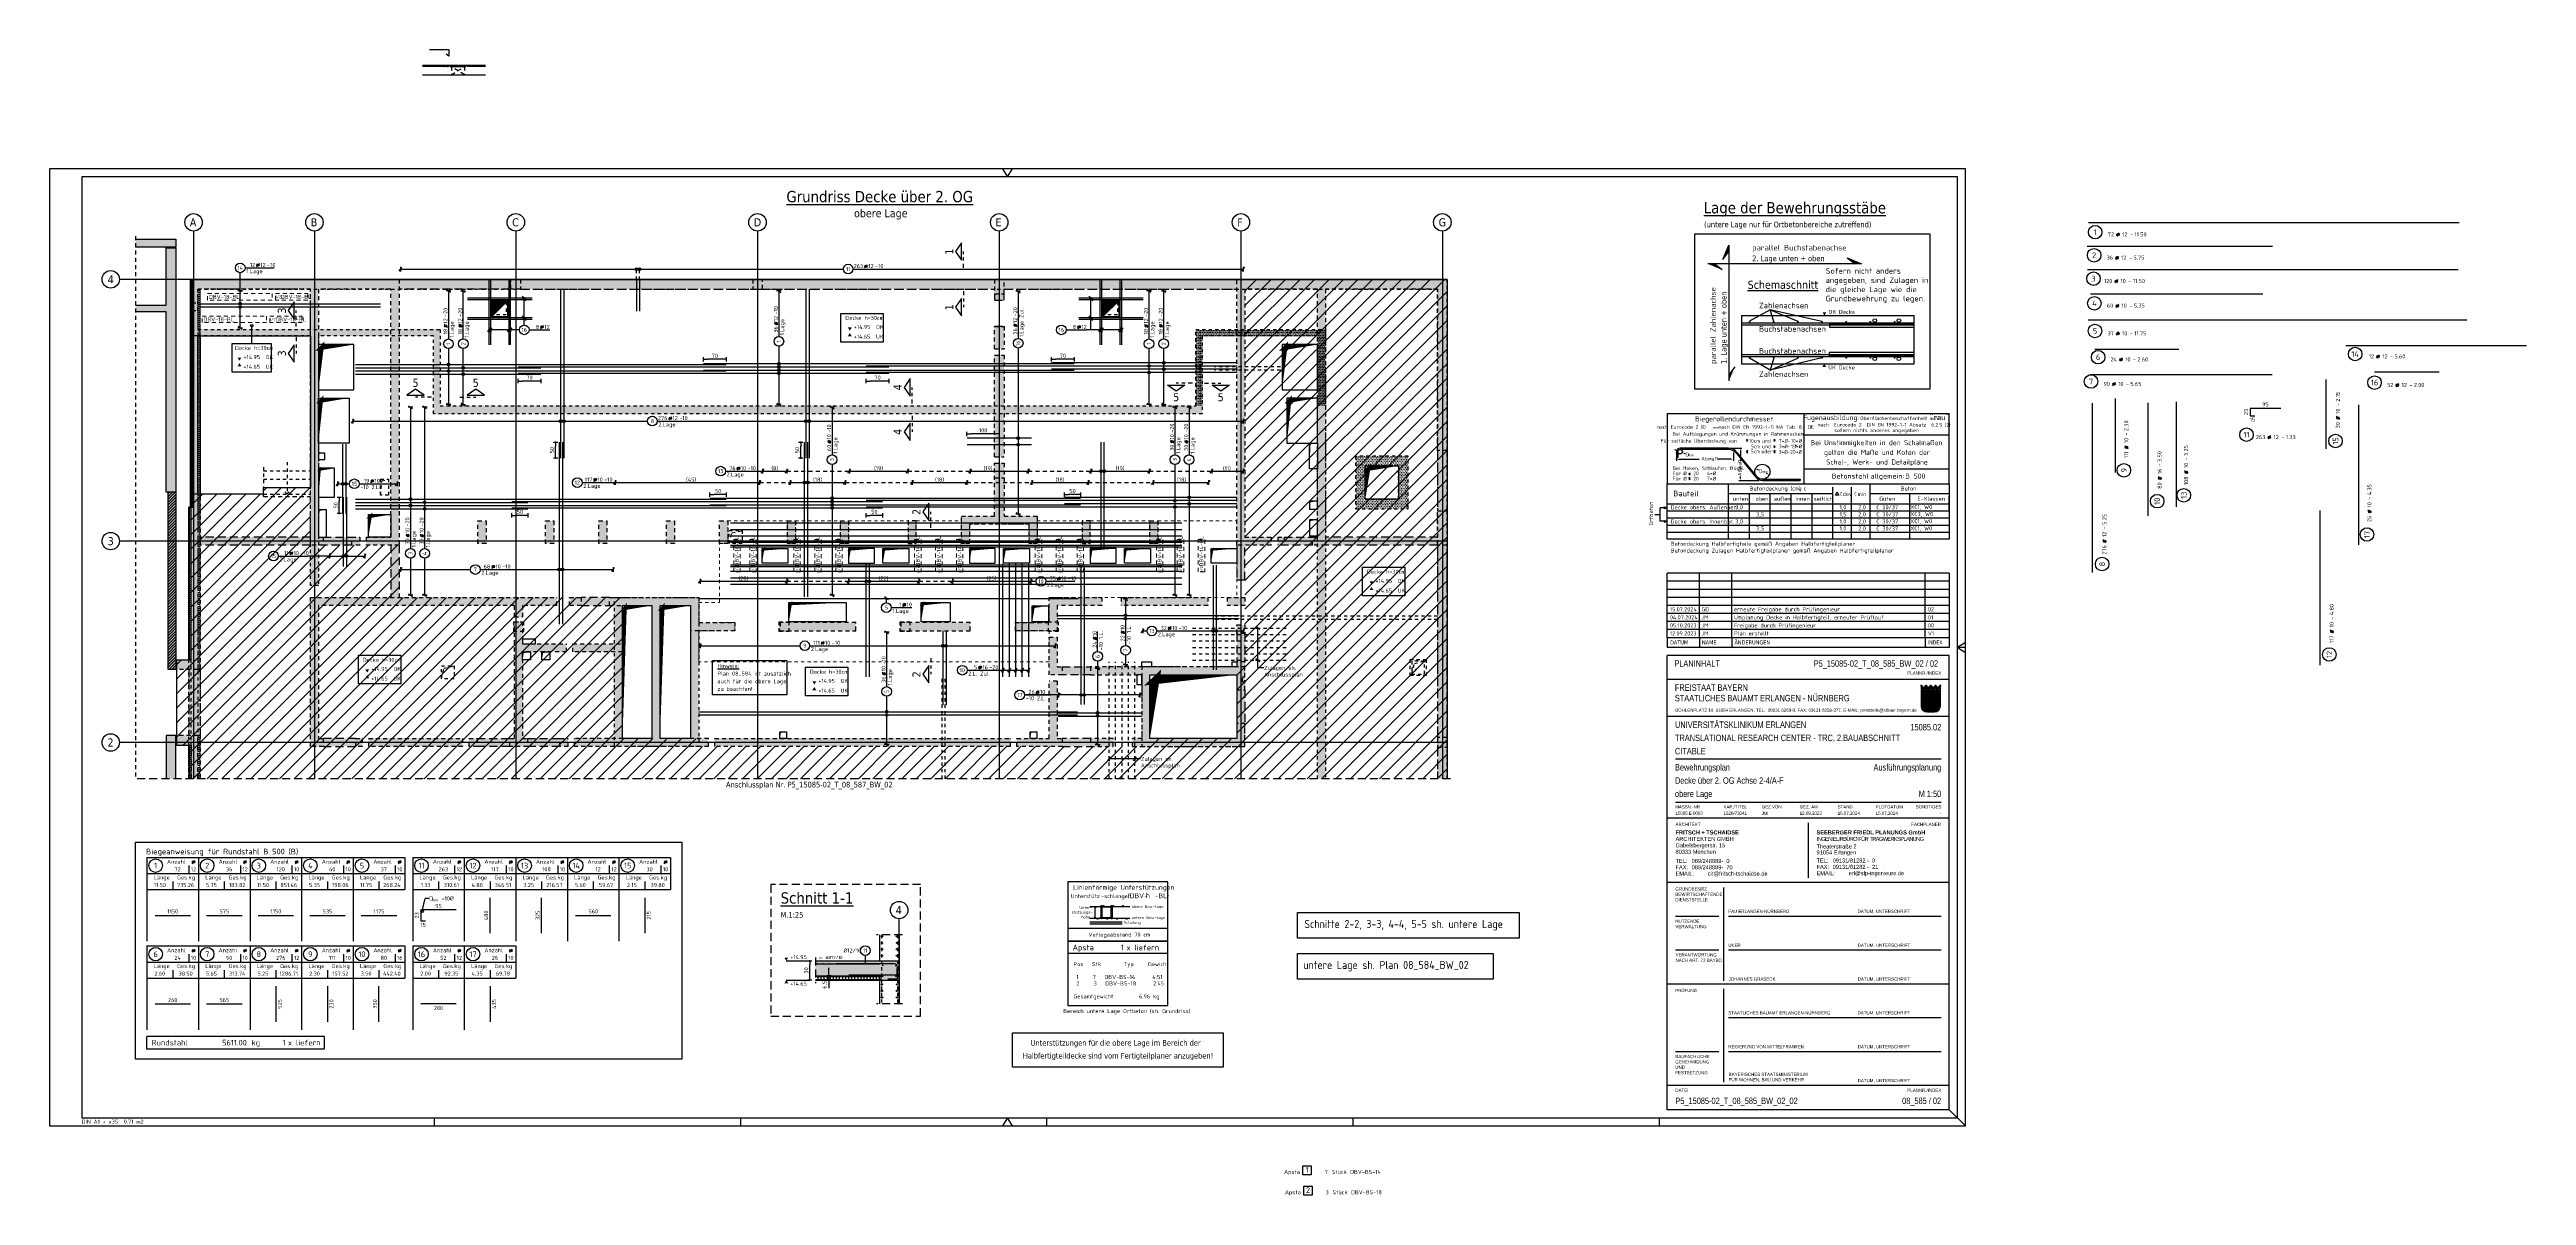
# Model space of a CAD drawing. Extents: x 0 to 76.9, y -2.2 to 33.4.
import ezdxf
from ezdxf.enums import TextEntityAlignment as Align

# ---------------------------------------------------------------- set-up
doc = ezdxf.new("R2010")
doc.units = 0
doc.header["$LTSCALE"] = 0.5
for name, pattern in [('AUSGEZOGEN', [1000.01, 1000, 0.01]), ('DASHED', [0.75, 0.5, -0.25]), ('DOT', [0.175, 0.05, -0.125]), ('HIDDEN', [0.375, 0.25, -0.125]), ('HIDDEN2', [0.187, 0.125, -0.062]), ('HIDDEN4', [0.12, 0.02, -0.1]), ('PUNKT', [0.175, 0.05, -0.125]), ('STRICHLINIE', [0.75, 0.5, -0.25]), ('STRICHPUNKT2', [0.55, 0.25, -0.125, 0.05, -0.125]), ('VERDECKT', [0.375, 0.25, -0.125])]:
    doc.linetypes.add(name, pattern=pattern)
for name, color, linetype in [('40 A Plankopf Text F+T', 7, 'Continuous'), ('ACHSEN', 7, 'Continuous'), ('AFU', 7, 'Continuous'), ('APS', 7, 'Continuous'), ('Bestand', 7, 'Continuous'), ('BET-ANS', 7, 'Continuous'), ('BETON', 7, 'Continuous'), ('Brüstung DG', 7, 'Continuous'), ('DD', 7, 'Continuous'), ('DETAIL', 7, 'Continuous'), ('DG', 7, 'Continuous'), ('DRUEBER', 7, 'Continuous'), ('grau_dunkel', 7, 'Continuous'), ('grau_hell', 7, 'Continuous'), ('grau_mittel', 7, 'Continuous'), ('Halbfertigteile', 7, 'Continuous'), ('HILFE', 7, 'Continuous'), ('koten', 7, 'Continuous'), ('MASSE', 7, 'Continuous'), ('MAT', 7, 'Continuous'), ('OBJEKT', 7, 'Continuous'), ('RAHMEN', 7, 'Continuous'), ('RND', 7, 'Continuous'), ('RND_BILD', 7, 'Continuous'), ('SCHATTEN', 7, 'Continuous'), ('SCHNITTE', 7, 'Continuous'), ('SCHRAFF', 7, 'Continuous'), ('SFP_Achsen', 7, 'Continuous'), ('STEMPEL', 7, 'Continuous'), ('TEXT', 7, 'Continuous'), ('TWP_Auflager_Schraff', 7, 'Continuous'), ('VERDECKT', 7, 'Continuous'), ('VERDECKT2', 7, 'Continuous')]:
    doc.layers.add(name, color=color, linetype=linetype)
doc.layers.add('NOPLOT', color=7, linetype='Continuous', plot=False)
doc.layers.add('zila_01_rb_02_stb-fertig_05_schraff', color=144, linetype='Continuous', lineweight=9)
doc.styles.add('ERSTELLTER_STIL_3', font='arial.ttf')
doc.styles.add('ERSTELLTER_STIL_4', font='arialbd.ttf')
doc.styles.add('helv', font='tahoma.ttf')
doc.styles.add('liste', font='isocp-e.shx')
doc.styles.add('plankopf_ArialN', font='ARIALN.TTF')
doc.styles.add('txt', font='isocp.shx')
doc.linetypes.add('AFU_50K', pattern='A,0.15,["/",Standard,S=0.2,R=0,X=-0.01,Y=-0.1],0.07,["/",Standard,S=0.2,R=0,X=-0.01,Y=-0.1],0.15', length=0.37)
doc.dimstyles.new('DOT_I', dxfattribs={"dimscale": 0.5, "dimtxt": 0.25, "dimasz": 0.25, "dimexe": 0.1, "dimexo": 0.3, "dimgap": 0.1, "dimtad": 1, "dimdec": 3, "dimzin": 3, "dimtxsty": 'txt', "dimblk": 'DOT', "dimblk1": 'DOT', "dimblk2": 'DOT', "dimsah": 1, "dimcen": 0.1, "dimse1": 1, "dimse2": 1, "dimazin": 0, "dimtfac": 1, "dimtdec": 4, "dimtix": 1, "dimtmove": 2, "dimatfit": 3, "dimfxl": 0, "dimtvp": 1, "dimtolj": 1, "dimtzin": 0, "dimarcsym": 0})
pattern_1 = [(0, (-74.21585, 66.179425), (1e-17, 0.0625), []), (90, (-74.21585, 66.179425), (-0.0625, 2e-17), [])]
pattern_2 = [(0, (-74.21585, 66.179425), (0.025, 0.05), [0, -0.05])]
pattern_3 = [(0, (-322.07857, -163.97815), (8e-17, 0.254), [])]

# ---------------------------------------------------------------- blocks, each defined once
blk = doc.blocks.new('okrd_o')
at = {"layer": 'koten', "color": 7, "linetype": 'Continuous'}
blk.add_solid([(-0.12, 0.2), (0.12, 0.2), (0, 0)], dxfattribs=at)
at = {"layer": 'koten', "style": 'txt'}
blk.add_attdef('OKRD', (0.25, 0.1), '', height=0.25, dxfattribs=at)
blk = doc.blocks.new('okrd_u')
at = {"layer": 'koten', "color": 7, "linetype": 'Continuous'}
blk.add_solid([(-0.12, -0.2), (0.12, -0.2), (0, 0)], dxfattribs=at)
at = {"layer": 'koten', "style": 'txt'}
blk.add_attdef('OKRD', (0.25, -0.35), '', height=0.25, dxfattribs=at)
blk = doc.blocks.new('SCHN-1')
at = {"layer": 'SCHNITTE', "color": 5, "linetype": 'Continuous'}
blk.add_lwpolyline([(0.54, 0.13), (0, 0.49), (-0.54, 0.13)], close=True, dxfattribs=at)
at = {"layer": 'SCHNITTE', "color": 6, "linetype": 'Continuous', "style": 'helv'}
blk.add_attdef('SCHN-1', text='', height=0.5, dxfattribs=at).set_placement((0, 0.64), align=Align.CENTER)
blk = doc.blocks.new('Bundeslandwappen')
at = {"lineweight": 9, "true_color": 0xffffff}
for points in [[(-5.8, 16.5), (-6, 16.5), (-6, 16.3), (-5.8, 16.3)], [(-5.1, 15.7), (-5.3, 15.7), (-5.3, 15.5), (-5.1, 15.5)], [(-3.5, 15.7), (-3.7, 15.7), (-3.7, 15.5), (-3.5, 15.5)], [(-2.8, 16.5), (-3, 16.5), (-3, 16.3), (-2.8, 16.3)], [(-2.2, 15.7), (-2.4, 15.7), (-2.4, 15.5), (-2.2, 15.5)], [(-0.6, 15.7), (-0.8, 15.7), (-0.8, 15.5), (-0.6, 15.5)], [(0.1, 16.5), (-0.1, 16.5), (-0.1, 16.3), (0.1, 16.3)], [(0.8, 15.7), (0.6, 15.7), (0.6, 15.5), (0.8, 15.5)], [(2.4, 15.7), (2.2, 15.7), (2.2, 15.5), (2.4, 15.5)], [(3, 16.5), (2.8, 16.5), (2.8, 16.3), (3, 16.3)], [(3.7, 15.7), (3.5, 15.7), (3.5, 15.5), (3.7, 15.5)], [(5.3, 15.7), (5.1, 15.7), (5.1, 15.5), (5.3, 15.5)], [(6, 16.5), (5.8, 16.5), (5.8, 16.3), (6, 16.3)]]:
    blk.add_hatch(color=7, dxfattribs=at).paths.add_polyline_path(points)
at = {"true_color": 0xffffff}
for points in [[(-5.3, 12.6), (-5.7, 12.6), (-5.7, 12.2), (-5.1, 12)], [(-3.6, 8.4), (-5.7, 9.2), (-5.7, 6.2), (-2.1, 4.9)], [(-5.7, 6.1), (-5.7, 3.7, 0.041392), (-5.7, 3.1), (-4.2, 2.6)], [(-1.4, 10.7), (-5.1, 12), (-3.6, 8.4), (0.1, 7.1)], [(-0.6, 1.3), (-4.2, 2.6), (-3.3, 0.4, 0.073774), (-2.3, 0.3), (-0.1, 0.3)], [(0.9, 12.6), (-2.2, 12.6), (-1.4, 10.7), (2.2, 9.4)], [(1.6, 3.6), (-2.1, 4.9), (-0.6, 1.3), (2.4, 0.3, 0.043654), (2.9, 0.4)], [(3.7, 5.8), (0.1, 7.1), (1.6, 3.6), (5.2, 2.3)], [(4, 12.6), (1.7, 12.6), (4.4, 11.6)], [(5.7, 8.1), (2.2, 9.4), (3.7, 5.8), (5.7, 5.1)], [(5.7, 11.2), (4.4, 11.6), (5.7, 8.5)]]:
    blk.add_hatch(color=7, dxfattribs=at).paths.add_polyline_path(points)
at = {"lineweight": 9}
h = blk.add_hatch(dxfattribs=at)
h.set_pattern_fill('ANSI31', color=256, scale=0.08, angle=315, style=0)
h.set_pattern_definition(pattern_3)
h.paths.add_polyline_path([(-5.1, 12), (-5.7, 12.2), (-5.7, 9.2), (-3.6, 8.4)])
h = blk.add_hatch(dxfattribs=at)
h.set_pattern_fill('ANSI31', color=256, scale=0.08, angle=315, style=0)
h.set_pattern_definition(pattern_3)
h.paths.add_polyline_path([(-2.1, 4.9), (-5.7, 6.2), (-5.7, 6.1), (-4.2, 2.6), (-0.6, 1.3)])
h = blk.add_hatch(dxfattribs=at)
h.set_pattern_fill('ANSI31', color=256, scale=0.08, angle=315, style=0)
h.set_pattern_definition(pattern_3)
h.paths.add_polyline_path([(-4.2, 2.6), (-5.7, 3.1, 0.285055), (-3.3, 0.4)])
h = blk.add_hatch(dxfattribs=at)
h.set_pattern_fill('ANSI31', color=256, scale=0.08, angle=315, style=0)
h.set_pattern_definition(pattern_3)
h.paths.add_polyline_path([(-2.2, 12.6), (-5.3, 12.6), (-5.1, 12), (-1.4, 10.7)])
h = blk.add_hatch(dxfattribs=at)
h.set_pattern_fill('ANSI31', color=256, scale=0.08, angle=315, style=0)
h.set_pattern_definition(pattern_3)
h.paths.add_polyline_path([(0.1, 7.1), (-3.6, 8.4), (-2.1, 4.9), (1.6, 3.6)])
h = blk.add_hatch(dxfattribs=at)
h.set_pattern_fill('ANSI31', color=256, scale=0.08, angle=315, style=0)
h.set_pattern_definition(pattern_3)
h.paths.add_polyline_path([(2.2, 9.4), (-1.4, 10.7), (0.1, 7.1), (3.7, 5.8)])
h = blk.add_hatch(dxfattribs=at)
h.set_pattern_fill('ANSI31', color=256, scale=0.08, angle=315, style=0)
h.set_pattern_definition(pattern_3)
h.paths.add_polyline_path([(-0.6, 1.3), (-0.1, 0.3), (2.3, 0.3, 0.004354), (2.4, 0.3)])
h = blk.add_hatch(dxfattribs=at)
h.set_pattern_fill('ANSI31', color=256, scale=0.08, angle=315, style=0)
h.set_pattern_definition(pattern_3)
h.paths.add_polyline_path([(4.4, 11.6), (1.7, 12.6), (0.9, 12.6), (2.2, 9.4), (5.7, 8.1), (5.7, 8.5)])
h = blk.add_hatch(dxfattribs=at)
h.set_pattern_fill('ANSI31', color=256, scale=0.08, angle=315, style=0)
h.set_pattern_definition(pattern_3)
h.paths.add_polyline_path([(5.3, 2.1), (5.2, 2.3), (1.6, 3.6), (2.9, 0.4, 0.22704)])
h = blk.add_hatch(dxfattribs=at)
h.set_pattern_fill('ANSI31', color=256, scale=0.08, angle=315, style=0)
h.set_pattern_definition(pattern_3)
h.paths.add_polyline_path([(5.7, 5.1), (3.7, 5.8), (5.2, 2.3), (5.4, 2.2, 0.111178), (5.7, 3.7)])
h = blk.add_hatch(dxfattribs=at)
h.set_pattern_fill('ANSI31', color=256, scale=0.08, angle=315, style=0)
h.set_pattern_definition(pattern_3)
h.paths.add_polyline_path([(5.7, 12.6), (4, 12.6), (4.4, 11.6), (5.7, 11.2)])
for p, q in [((-6, 16.1), (-6, 3.7)), ((-5.6, 16.6), (-5.6, 16.7)), ((-3.2, 16.6), (-3.2, 16.7)), ((-2.9, 15.6), (-2.9, 14.5)), ((-2.7, 16.6), (-2.7, 16.7)), ((-0.3, 16.6), (-0.2, 16.7)), ((0, 15.6), (0, 14.5)), ((0.3, 16.6), (0.2, 16.7)), ((2.7, 16.6), (2.7, 16.7)), ((2.9, 15.6), (2.9, 14.5)), ((3.2, 16.6), (3.2, 16.7)), ((5.6, 16.6), (5.6, 16.7)), ((6, 3.7), (6, 16.1)), ((-6, 13.3), (6, 13.3)), ((-6, 12.9), (6, 12.9)), ((-5.7, 12.6), (-5.7, 3.7)), ((-5.7, 12.6), (5.7, 12.6)), ((-5.7, 12.2), (5.7, 8.1)), ((-5.7, 9.2), (5.7, 5.1)), ((-5.7, 6.2), (5.4, 2.2)), ((-5.7, 6.1), (-3.3, 0.4)), ((-5.7, 3.1), (2.4, 0.3)), ((-5.6, 15), (-5.6, 15.2)), ((-5.3, 15.2), (-5.3, 15)), ((-4.7, 14.5), (-5.3, 14.5)), ((-5.3, 12.6), (-0.1, 0.3)), ((-4.1, 14.5), (-3.5, 14.5)), ((-3.5, 15.2), (-3.5, 15)), ((-3.4, 13.9), (-2.9, 14.2)), ((-2.9, 13.6), (-3.4, 13.9)), ((-3.2, 15), (-3.2, 15.2)), ((-2.9, 14.2), (-2.5, 13.9)), ((-2.5, 13.9), (-2.9, 13.6)), ((-2.7, 15), (-2.7, 15.2)), ((-2.4, 15.2), (-2.4, 15)), ((-1.7, 14.5), (-2.3, 14.5)), ((-2.3, 0.3), (2.3, 0.3)), ((-2.3, 0), (2.3, 0)), ((-2.2, 12.6), (2.9, 0.4)), ((-1.2, 14.5), (-0.6, 14.5)), ((-0.5, 15.2), (-0.5, 15)), ((0, 14.2), (-0.4, 13.9)), ((-0.4, 13.9), (0, 13.6)), ((-0.2, 15), (-0.2, 15.2)), ((0.4, 13.9), (0, 14.2)), ((0, 13.6), (0.4, 13.9)), ((0.2, 15), (0.2, 15.2)), ((0.5, 15.2), (0.5, 15)), ((1.2, 14.5), (0.6, 14.5)), ((0.9, 12.6), (5.3, 2.1)), ((1.7, 14.5), (2.3, 14.5)), ((1.7, 12.6), (5.7, 11.2)), ((2.4, 15.2), (2.4, 15)), ((2.9, 14.2), (2.5, 13.9)), ((2.5, 13.9), (2.9, 13.6)), ((2.7, 15), (2.7, 15.2)), ((3.4, 13.9), (2.9, 14.2)), ((2.9, 13.6), (3.4, 13.9)), ((3.2, 15), (3.2, 15.2)), ((3.5, 15.2), (3.5, 15)), ((4.1, 14.5), (3.5, 14.5)), ((4, 12.6), (5.7, 8.5)), ((4.7, 14.5), (5.3, 14.5)), ((5.3, 15.2), (5.3, 15)), ((5.6, 15), (5.6, 15.2)), ((5.7, 3.7), (5.7, 12.6))]:
    blk.add_line(p, q, dxfattribs=at)
for points in [[(-5.8, 16.3), (-6, 16.3), (-6, 16.5), (-5.8, 16.5)], [(-5.1, 15.5), (-5.3, 15.5), (-5.3, 15.7), (-5.1, 15.7)], [(-3.7, 15.5), (-3.5, 15.5), (-3.5, 15.7), (-3.7, 15.7)], [(-2.8, 16.3), (-3, 16.3), (-3, 16.5), (-2.8, 16.5)], [(-2.2, 15.5), (-2.4, 15.5), (-2.4, 15.7), (-2.2, 15.7)], [(-0.8, 15.5), (-0.6, 15.5), (-0.6, 15.7), (-0.8, 15.7)], [(0.1, 16.3), (-0.1, 16.3), (-0.1, 16.5), (0.1, 16.5)], [(0.8, 15.5), (0.6, 15.5), (0.6, 15.7), (0.8, 15.7)], [(2.2, 15.5), (2.4, 15.5), (2.4, 15.7), (2.2, 15.7)], [(3, 16.3), (2.8, 16.3), (2.8, 16.5), (3, 16.5)], [(3.7, 15.5), (3.5, 15.5), (3.5, 15.7), (3.7, 15.7)], [(5.1, 15.5), (5.3, 15.5), (5.3, 15.7), (5.1, 15.7)], [(5.8, 16.3), (6, 16.3), (6, 16.5), (5.8, 16.5)], [(-4.1, 13.7), (-4.8, 13.7), (-4.8, 14.1), (-4.1, 14.1)], [(-1.8, 13.7), (-1, 13.7), (-1, 14.1), (-1.8, 14.1)], [(1.8, 13.7), (1, 13.7), (1, 14.1), (1.8, 14.1)], [(4.1, 13.7), (4.8, 13.7), (4.8, 14.1), (4.1, 14.1)]]:
    blk.add_lwpolyline(points, close=True, dxfattribs=at)
for centre in [(-5.3, 13.9), (-3.7, 13.9), (-2.2, 13.9), (-0.7, 13.9), (0.7, 13.9), (2.2, 13.9), (3.7, 13.9), (5.3, 13.9)]:
    blk.add_circle(centre, 0.123, dxfattribs=at)
for centre, radius, start, end in [((-5.9, 16.5), 0.362, 44.6681, 253.1183), ((-5.7, 16.7), 0.05, 6.6615, 44.6681), ((-5.6, 16.6), 0.05, 186.6615, 265.6209), ((-5.6, 16.3), 0.281, 346.0232, 85.6209), ((-5.4, 16), 0.179, 74.7883, 15.1356), ((-5.4, 16.2), 0.05, 254.7883, 346.0232), ((-5.2, 16), 0.05, 93.0633, 195.1356), ((-5.2, 15.9), 0.224, 350.9542, 93.0633), ((-5, 15.5), 0.249, 262.9467, 77.8855), ((-4.9, 15.8), 0.05, 170.9542, 257.8855), ((-4.4, 15.2), 0.208, 317.0775, 222.9225), ((-3.8, 15.5), 0.249, 102.1145, 277.0533), ((-3.9, 15.8), 0.05, 282.1145, 9.0458), ((-3.6, 15.9), 0.224, 86.9367, 189.0458), ((-3.4, 16), 0.179, 164.8644, 105.2117), ((-3.6, 16), 0.05, 344.8644, 86.9367), ((-3.2, 16.3), 0.281, 94.3791, 193.9768), ((-3.4, 16.2), 0.05, 193.9768, 285.2117), ((-2.9, 16.6), 0.264, 24.0166, 155.3409), ((-3.1, 16.7), 0.05, 155.2288, 173.3385), ((-3.2, 16.6), 0.05, 274.3791, 353.3385), ((-2.7, 16.7), 0.05, 6.6615, 24.0166), ((-2.6, 16.6), 0.05, 186.6615, 265.6209), ((-2.5, 16), 0.179, 74.7883, 15.1356), ((-2.7, 16.3), 0.281, 346.0232, 85.6209), ((-2.4, 16.2), 0.05, 254.7883, 346.0232), ((-2.3, 15.9), 0.224, 350.9542, 93.0633), ((-2.3, 16), 0.05, 93.0633, 195.1356), ((-2.1, 15.5), 0.249, 262.9467, 77.8855), ((-2, 15.8), 0.05, 170.9542, 257.8855), ((-1.5, 15.2), 0.208, 317.0775, 222.9225), ((-0.9, 15.5), 0.249, 102.1145, 277.0533), ((-0.7, 15.9), 0.224, 86.9367, 189.0458), ((-0.9, 15.8), 0.05, 282.1145, 9.0458), ((-0.7, 16), 0.05, 344.8644, 86.9367), ((-0.3, 16.3), 0.281, 94.3791, 193.9768), ((-0.4, 16), 0.179, 164.8644, 105.2117), ((-0.5, 16.2), 0.05, 193.9768, 285.2117), ((-0.3, 16.6), 0.05, 274.3791, 353.3385), ((0, 16.6), 0.264, 24.0166, 155.3409), ((-0.2, 16.7), 0.05, 155.2288, 173.3385), ((0.2, 16.7), 0.05, 6.6615, 24.0166), ((0.3, 16.6), 0.05, 186.6615, 265.6209), ((0.3, 16.3), 0.281, 346.0232, 85.6209), ((0.4, 16), 0.179, 74.7883, 15.1356), ((0.5, 16.2), 0.05, 254.7883, 346.0232), ((0.7, 16), 0.05, 93.0633, 195.1356), ((0.7, 15.9), 0.224, 350.9542, 93.0633), ((0.9, 15.5), 0.249, 262.9467, 77.8855), ((0.9, 15.8), 0.05, 170.9542, 257.8855), ((1.5, 15.2), 0.208, 317.0775, 222.9225), ((2.1, 15.5), 0.249, 102.1145, 277.0533), ((2.3, 15.9), 0.224, 86.9367, 189.0458), ((2, 15.8), 0.05, 282.1145, 9.0458), ((2.5, 16), 0.179, 164.8644, 105.2117), ((2.3, 16), 0.05, 344.8644, 86.9367), ((2.7, 16.3), 0.281, 94.3791, 193.9768), ((2.4, 16.2), 0.05, 193.9768, 285.2117), ((2.6, 16.6), 0.05, 274.3791, 353.3385), ((2.9, 16.6), 0.264, 24.0166, 155.3409), ((2.7, 16.7), 0.05, 155.2288, 173.3385), ((3.1, 16.7), 0.05, 6.6615, 24.0166), ((3.2, 16.6), 0.05, 186.6615, 265.6209), ((3.2, 16.3), 0.281, 346.0232, 85.6209), ((3.4, 16), 0.179, 74.7883, 15.1356), ((3.4, 16.2), 0.05, 254.7883, 346.0232), ((3.6, 16), 0.05, 93.0633, 195.1356), ((3.6, 15.9), 0.224, 350.9542, 93.0633), ((3.8, 15.5), 0.249, 262.9467, 77.8855), ((3.9, 15.8), 0.05, 170.9542, 257.8855), ((4.4, 15.2), 0.208, 317.0775, 222.9225), ((5, 15.5), 0.249, 102.1145, 277.0533), ((4.9, 15.8), 0.05, 282.1145, 9.0458), ((5.2, 15.9), 0.224, 86.9367, 189.0458), ((5.4, 16), 0.179, 164.8644, 105.2117), ((5.2, 16), 0.05, 344.8644, 86.9367), ((5.6, 16.3), 0.281, 94.3791, 193.9768), ((5.4, 16.2), 0.05, 193.9768, 285.2117), ((5.9, 16.5), 0.362, 286.8817, 135.3319), ((5.7, 16.7), 0.05, 135.3319, 173.3385), ((5.6, 16.6), 0.05, 274.3791, 353.3385), ((-2.3, 3.7), 3.7, 180, 270), ((-2.3, 3.7), 3.4, 180, 270), ((-5.5, 15.2), 0.157, 3.2756, 179.5521), ((-5.2, 15), 0.453, 182.8328, 261.3043), ((-5.3, 15.2), 0.191, 249.6358, 3.0857), ((-5, 15.2), 0.05, 82.9467, 183.0857), ((-4.6, 14.9), 0.224, 71.4, 0), ((-4.7, 14.9), 0.312, 275.9649, 353.9773), ((-4.2, 14.9), 0.224, 180, 108.6), ((-4.1, 14.9), 0.312, 186.0227, 264.0351), ((-3.8, 15.2), 0.05, 356.9143, 97.0533), ((-3.5, 15.2), 0.191, 176.9143, 290.3642), ((-3.3, 15.2), 0.157, 0.4479, 176.7244), ((-3.6, 15), 0.453, 278.6957, 357.1672), ((-2.6, 15.2), 0.157, 3.2756, 179.5521), ((-2.3, 15), 0.453, 182.8328, 261.3043), ((-2.3, 15.2), 0.191, 249.6358, 3.0857), ((-2.1, 15.2), 0.05, 82.9467, 183.0857), ((-1.7, 14.9), 0.224, 71.4, 0), ((-1.8, 14.9), 0.312, 275.9649, 353.9773), ((-1.2, 14.9), 0.224, 180, 108.6), ((-1.2, 14.9), 0.312, 186.0227, 264.0351), ((-0.8, 15.2), 0.05, 356.9143, 97.0533), ((-0.6, 15.2), 0.191, 176.9143, 290.3642), ((-0.7, 15), 0.453, 278.6957, 357.1672), ((-0.4, 15.2), 0.157, 0.4479, 176.7244), ((0.4, 15.2), 0.157, 3.2756, 179.5521), ((0.7, 15), 0.453, 182.8328, 261.3043), ((0.6, 15.2), 0.191, 249.6358, 3.0857), ((0.8, 15.2), 0.05, 82.9467, 183.0857), ((1.2, 14.9), 0.224, 71.4, 0), ((1.2, 14.9), 0.312, 275.9649, 353.9773), ((1.7, 14.9), 0.224, 180, 108.6), ((1.8, 14.9), 0.312, 186.0227, 264.0351), ((2.1, 15.2), 0.05, 356.9143, 97.0533), ((2.3, 15.2), 0.191, 176.9143, 290.3642), ((2.3, 15), 0.453, 278.6957, 357.1672), ((2.3, 3.7), 3.7, 270, 0), ((2.3, 3.7), 3.4, 270, 0), ((2.6, 15.2), 0.157, 0.4479, 176.7244), ((3.3, 15.2), 0.157, 3.2756, 179.5521), ((3.6, 15), 0.453, 182.8328, 261.3043), ((3.5, 15.2), 0.191, 249.6358, 3.0857), ((3.8, 15.2), 0.05, 82.9467, 183.0857), ((4.2, 14.9), 0.224, 71.4, 0), ((4.1, 14.9), 0.312, 275.9649, 353.9773), ((4.6, 14.9), 0.224, 180, 108.6), ((4.7, 14.9), 0.312, 186.0227, 264.0351), ((5, 15.2), 0.05, 356.9143, 97.0533), ((5.3, 15.2), 0.191, 176.9143, 290.3642), ((5.5, 15.2), 0.157, 0.4479, 176.7244), ((5.2, 15), 0.453, 278.6957, 357.1672)]:
    blk.add_arc(centre, radius, start, end, dxfattribs=at)
blk = doc.blocks.new('Plankopf_PU')
for p, q in [((-18.5, 25.4), (-18.5, 27.7)), ((-1, 27.7), (-18.5, 27.7)), ((-1, 27.7), (-18.5, 27.7)), ((-1, 25.4), (-1, 27.7)), ((-1, 25.4), (-18.5, 25.4)), ((-1, 25.4), (-18.5, 25.4)), ((-18.5, 19.1), (-18.5, 25.4)), ((-1, 19.1), (-1, 25.4)), ((-1.5, 22.75), (-18, 22.75)), ((-18, 20.1), (-1.5, 20.1)), ((-18.5, 15.1), (-18.5, 19.1)), ((-1, 19.1), (-18.5, 19.1)), ((-9.75, 18.8), (-9.75, 15.4)), ((-1, 15.1), (-1, 19.1)), ((-1, 15.1), (-18.5, 15.1)), ((-1, 15.1), (-18.5, 15.1)), ((-18.5, 8.8), (-18.5, 15.1)), ((-15, 9), (-15, 14.8)), ((-1, 8.8), (-1, 15.1)), ((-15.3, 13), (-18, 13)), ((-1.5, 13), (-14.7, 13)), ((-15.3, 10.9), (-18, 10.9)), ((-1.5, 10.9), (-14.7, 10.9)), ((-18.5, 2.5), (-18.5, 8.8)), ((-1, 8.8), (-18.5, 8.8)), ((-15, 2.7), (-15, 8.5)), ((-1, 2.5), (-1, 8.8)), ((-1.5, 6.7), (-14.7, 6.7)), ((-15.3, 4.6), (-18, 4.6)), ((-1.5, 4.6), (-14.7, 4.6)), ((-1, 2.5), (-18.5, 2.5)), ((-18.5, 1), (-18.5, 2.5)), ((-1, 2.5), (-18.5, 2.5)), ((-1, 1), (-1, 2.5)), ((-1, 1), (-18.5, 1))]:
    blk.add_line(p, q)
at = {"xscale": 0.1, "yscale": 0.1, "zscale": 0.1}
blk.add_blockref('Bundeslandwappen', (-2.15, 25.67), dxfattribs=at)
at = {"linetype": 'AUSGEZOGEN', "lineweight": 35, "style": 'plankopf_ArialN'}
blk.add_text('STAATLICHES BAUAMT ERLANGEN - NÜRNBERG', height=0.4, dxfattribs=at).set_placement((-18.03, 26.55), align=Align.MIDDLE_LEFT)
for s, height, p in [('FREISTAAT BAYERN', 0.4, (-18.03, 27.4)), ('PRÜFUNG', 0.2, (-18.01, 8.5))]:
    blk.add_text(s, height=height, dxfattribs=at).set_placement(p, align=Align.TOP_LEFT)
at = {"style": 'plankopf_ArialN'}
for s, p in [('BOHLENPLATZ 18, 91054 ERLANGEN, TEL.: 09131 6259-0, FAX: 09131 6259-377, E-MAIL: poststelle@stbaer.bayern.de', (-18.01, 25.7)), ('MASSN.-NR', (-18.01, 19.7)), ('KAP./TITEL', (-15.01, 19.7)), ('GEZ.VON', (-12.64, 19.7)), ('GEZ. AM', (-10.29, 19.7)), ('STAND', (-7.93, 19.7)), ('PLOTDATUM', (-5.57, 19.7)), ('FAU ERLANGEN-NÜRNBERG', (-14.71, 13.21)), ('DATUM, UNTERSCHRIFT', (-6.69, 13.21)), ('UKER', (-14.71, 11.11)), ('DATUM, UNTERSCHRIFT', (-6.68, 11.11)), ('JOHANNES GRASECK', (-14.7, 9.01)), ('DATUM, UNTERSCHRIFT', (-6.68, 9.01)), ('STAATLICHES BAUAMT ERLANGEN-NÜRNBERG', (-14.71, 6.91)), ('DATUM, UNTERSCHRIFT', (-6.69, 6.91)), ('REGIERUNG VON MITTELFRANKEN', (-14.71, 4.81)), ('DATUM, UNTERSCHRIFT', (-6.68, 4.81)), ('DATEI', (-18, 2.1)), ('DATUM, UNTERSCHRIFT', (-6.68, 2.71))]:
    blk.add_text(s, height=0.2, dxfattribs=at).set_placement(p)
at = {"linetype": 'AUSGEZOGEN', "lineweight": 35, "style": 'plankopf_ArialN'}
blk.add_text('ARCHITEKT', height=0.2, dxfattribs=at).set_placement((-17.99, 18.61))
blk.add_text('FACHPLANER', height=0.2, dxfattribs=at).set_placement((-1.52, 18.61), align=Align.RIGHT)
at = {"style": 'plankopf_ArialN'}
for s, p in [('SONSTIGES', (-1.49, 19.7)), ('PLANNR./INDEX', (-1.5, 2.1))]:
    blk.add_text(s, height=0.2, dxfattribs=at).set_placement(p, align=Align.RIGHT)
at = {"insert": (-5.57, 19.3), "char_height": 0.2, "attachment_point": 7, "style": 'plankopf_ArialN'}
blk.add_mtext('15.07.2024', dxfattribs=at)
at = {"char_height": 0.2, "attachment_point": 1, "style": 'plankopf_ArialN'}
for s, insert, width in [('GRUNDBESITZ\\PBEWIRTSCHAFTENDE DIENSTSTELLE', (-18, 14.8), 2.5), ('NUTZENDE^JVERWALTUNG', (-18, 12.8), 2.6984), ('VERANTWORTUNG  NACH ART. 73 BAYBO', (-17.99, 10.71), 2.6877), ('BAUFACHLICHE GENEHMIGUNG UND FESTSETZUNG', (-18, 4.4), 2.2311), ('BAYERISCHES STAATSMINISTERIUM ^JFÜR WOHNEN, BAU UND VERKEHR', (-14.69, 3.29), 9.2941)]:
    blk.add_mtext(s, dxfattribs=dict(at, insert=insert, width=width))
at = {"style": 'plankopf_ArialN'}
for tag, p in [('PROJEKTBEZEICHNUNGZ1', (-18.03, 24.58)), ('PROJEKTBEZEICHNUNGZ2', (-18.03, 23.76)), ('PROJEKTBEZEICHNUNGZ3', (-18.03, 22.94))]:
    blk.add_attdef(tag, text='', height=0.4, dxfattribs=at).set_placement(p, align=Align.BOTTOM_LEFT)
for tag, p in [('GEB.-NR', (-1.5, 24.95)), ('0.000X', (-1.51, 1.75))]:
    blk.add_attdef(tag, text='', height=0.4, dxfattribs=at).set_placement(p, align=Align.TOP_RIGHT)
for tag, p, height in [('PLANINHALTZ1', (-18.03, 22.06), 0.4), ('PLANINHALTZ2', (-18.03, 21.23), 0.4), ('PLANINHALTZ3', (-18.03, 20.41), 0.4), ('MASSN.-NR', (-18.01, 19.3), 0.2), ('KAPITEL/TITEL', (-15.01, 19.3), 0.2), ('GEZ_VON', (-12.64, 19.3), 0.2), ('GEZ_AM', (-10.29, 19.3), 0.2), ('STAND', (-7.93, 19.3), 0.2)]:
    blk.add_attdef(tag, p, '', height=height, dxfattribs=at)
for tag, height, p in [('PROJEKTKATEGORIE', 0.4, (-1.5, 21.23)), ('PLANUNGSPHASE', 0.4, (-1.5, 22.06)), ('MAßSTAB', 0.4, (-1.5, 20.41)), ('SONSTIGES', 0.2, (-1.5, 19.3))]:
    blk.add_attdef(tag, text='', height=height, dxfattribs=at).set_placement(p, align=Align.RIGHT)
at = {"layer": '40 A Plankopf Text F+T', "color": 7, "linetype": 'Continuous', "lineweight": 13, "char_height": 0.25, "attachment_point": 7}
for s, insert, style in [('\\A1;ARCHITEKTEN GMBH', (-17.99, 17.68), 'ERSTELLTER_STIL_3'), ('\\A1;Gabelsbergerstr. 15', (-17.99, 17.21), 'ERSTELLTER_STIL_3'), ('\\A1;80333 München', (-17.99, 16.88), 'ERSTELLTER_STIL_3'), ('\\A1;FRITSCH + TSCHAIDSE ', (-17.99, 18.08), 'ERSTELLTER_STIL_4'), ('\\A1;SEEBERGER FRIEDL PLANUNGS GmbH', (-9.24, 18.08), 'ERSTELLTER_STIL_4'), ('\\A1;Theaterstraße 2', (-9.24, 17.21), 'ERSTELLTER_STIL_3'), ('\\A1;91054 Erlangen', (-9.24, 16.77), 'ERSTELLTER_STIL_3'), ('\\A1;{\\T0.8;INGENIEURBÜRO FÜR TRAGWERKSPLANUNG}', (-9.24, 17.68), 'ERSTELLTER_STIL_3')]:
    blk.add_mtext(s, dxfattribs=dict(at, insert=insert, style=style))
at = {"layer": '40 A Plankopf Text F+T', "color": 7, "linetype": 'Continuous', "lineweight": 13, "char_height": 0.25, "attachment_point": 7, "line_spacing_factor": 0.945293, "style": 'ERSTELLTER_STIL_3'}
for s, insert in [('\\A1;TEL: ^I089/248889-  0\\PFAX: ^I089/248889-  70\\PEMAIL: ^Icit@fritsch-tschaidse.de', (-17.99, 15.48)), ('\\A1;TEL: ^I09131/81282 -  0\\PFAX: ^I09131/81282 -  21\\PEMAIL: ^Ierl@sfp-ingenieure.de', (-9.24, 15.48))]:
    blk.add_mtext(s, dxfattribs=dict(at, insert=insert))
blk = doc.blocks.new('Plankopf-ER')
at = {"layer": 'RAHMEN', "color": 7, "linetype": 'Continuous'}
for p, q in [((-0.5, 4.6), (-18, 4.6)), ((-18, 4.1), (-18, 4.6)), ((-0.5, 4.1), (-18, 4.1)), ((-18, 3.6), (-18, 4.1)), ((-0.5, 3.6), (-18, 3.6)), ((-18, 3.1), (-18, 3.6)), ((-0.5, 3.1), (-18, 3.1)), ((-18, 2.6), (-18, 3.1)), ((-16, 4.1), (-16, 4.6)), ((-16, 3.6), (-16, 4.1)), ((-16, 3.1), (-16, 3.6)), ((-16, 2.6), (-16, 3.1)), ((-14, 4.1), (-14, 4.6)), ((-14, 3.6), (-14, 4.1)), ((-14, 3.1), (-14, 3.6)), ((-14, 2.6), (-14, 3.1)), ((-2, 4.1), (-2, 4.6)), ((-2, 3.6), (-2, 4.1)), ((-2, 3.1), (-2, 3.6)), ((-2, 2.6), (-2, 3.1)), ((-0.5, 4.6), (-0.5, 4.1)), ((-0.5, 4.1), (-0.5, 3.6)), ((-0.5, 3.6), (-0.5, 3.1)), ((-0.5, 3.1), (-0.5, 2.6)), ((-0.5, 2.6), (-18, 2.6)), ((-18, 2.1), (-18, 2.6)), ((-0.5, 2.1), (-18, 2.1)), ((-18, 1.6), (-18, 2.1)), ((-0.5, 1.6), (-18, 1.6)), ((-18, 1.1), (-18, 1.6)), ((-16, 2.1), (-16, 2.6)), ((-16, 1.6), (-16, 2.1)), ((-16, 1.1), (-16, 1.6)), ((-14, 2.1), (-14, 2.6)), ((-14, 1.6), (-14, 2.1)), ((-14, 1.1), (-14, 1.6)), ((-2, 2.1), (-2, 2.6)), ((-2, 1.6), (-2, 2.1)), ((-2, 1.1), (-2, 1.6)), ((-0.5, 2.6), (-0.5, 2.1)), ((-0.5, 2.1), (-0.5, 1.6)), ((-0.5, 1.6), (-0.5, 1.1)), ((-0.5, 1.1), (-18, 1.1)), ((-18, 0.6), (-18, 1.1)), ((-0.5, 0.6), (-18, 0.6)), ((-18, 0.6), (-18, 0)), ((-0.5, 0), (-18, 0)), ((-16, 0.6), (-16, 1.1)), ((-16, 0.6), (-16, 0)), ((-14, 0.6), (-14, 1.1)), ((-14, 0.6), (-14, 0)), ((-2, 0.6), (-2, 1.1)), ((-2, 0.6), (-2, 0)), ((-0.5, 1.1), (-0.5, 0.6)), ((-0.5, 0.6), (-0.5, 0))]:
    blk.add_line(p, q, dxfattribs=at)
at = {"layer": 'RAHMEN', "color": 7, "linetype": 'Continuous', "style": 'txt'}
for tag, p in [('INDEX-D8', (-17.84, 4.24)), ('INDEX-D7', (-17.84, 3.74)), ('INDEX-D6', (-17.84, 3.24)), ('INDEX-N8', (-15.88, 4.24)), ('INDEX-N7', (-15.88, 3.74)), ('INDEX-N6', (-15.88, 3.24)), ('INDEX-X8', (-13.86, 4.24)), ('INDEX-X7', (-13.86, 3.74)), ('INDEX-X6', (-13.86, 3.24)), ('INDEX8', (-1.83, 4.24)), ('INDEX7', (-1.83, 3.74)), ('INDEX6', (-1.83, 3.24)), ('INDEX-D5', (-17.84, 2.74)), ('INDEX-D4', (-17.84, 2.24)), ('INDEX-D3', (-17.84, 1.74)), ('INDEX-N5', (-15.88, 2.74)), ('INDEX-N4', (-15.88, 2.24)), ('INDEX-N3', (-15.88, 1.74)), ('INDEX-X5', (-13.86, 2.74)), ('INDEX-X4', (-13.86, 2.24)), ('INDEX-X3', (-13.86, 1.74)), ('INDEX5', (-1.83, 2.74)), ('INDEX4', (-1.83, 2.24)), ('INDEX3', (-1.83, 1.74)), ('INDEX-D2', (-17.84, 1.24)), ('INDEX-D1', (-17.84, 0.74)), ('INDEX-N2', (-15.88, 1.24)), ('INDEX-N1', (-15.88, 0.74)), ('INDEX-X2', (-13.86, 1.24)), ('INDEX-X1', (-13.86, 0.74)), ('INDEX2', (-1.83, 1.24)), ('INDEX1', (-1.83, 0.74))]:
    blk.add_attdef(tag, p, '', height=0.25, dxfattribs=at)
at = {"layer": 'STEMPEL', "color": 7, "linetype": 'Continuous', "style": 'helv'}
for s, p in [('DATUM', (-17.83, 0.18)), ('NAME', (-15.85, 0.18)), ('ÄNDERUNGEN', (-13.83, 0.18))]:
    blk.add_text(s, height=0.25, dxfattribs=at).set_placement(p)
at = {"layer": 'STEMPEL', "color": 7, "linetype": 'Continuous', "style": 'helv', "width": 0.8}
blk.add_text('INDEX', height=0.25, dxfattribs=at).set_placement((-1.83, 0.18))
blk = doc.blocks.new('DOT')
at = {"layer": 'MASSE', "color": 7, "linetype": 'Continuous'}
for p, q in [((0, 0), (-1, 0)), ((0, 0.54), (0, -0.54))]:
    blk.add_line(p, q, dxfattribs=at)
at = {"layer": 'MASSE', "color": 7, "linetype": 'Continuous', "const_width": 0.2}
blk.add_lwpolyline([(-0.1, 0, 1), (0.1, 0, 1)], format="xyb", close=True, dxfattribs=at)
blk = doc.blocks.new('*D21')
at = {"layer": 'Defpoints', "color": 0, "linetype": 'AUSGEZOGEN', "transparency": 16777216}
for p in [(14.344, 18.944), (14.344, 18.944), (14.844, 18.944)]:
    blk.add_point(p, dxfattribs=at)
at = {"layer": 'MASSE', "color": 0, "linetype": 'AUSGEZOGEN', "lineweight": -2, "transparency": 16777216}
blk.add_line((14.719, 18.944), (14.469, 18.944), dxfattribs=at)
at = {"layer": 'MASSE', "color": 0, "linetype": 'AUSGEZOGEN', "lineweight": -2, "transparency": 16777216, "xscale": 0.125, "yscale": 0.125, "zscale": 0.125, "rotation": 180}
blk.add_blockref('DOT', (14.344, 18.944), dxfattribs=at)
at = {"layer": 'MASSE', "color": 0, "linetype": 'AUSGEZOGEN', "lineweight": -2, "transparency": 16777216, "xscale": 0.125, "yscale": 0.125, "zscale": 0.125}
blk.add_blockref('DOT', (14.844, 18.944), dxfattribs=at)
at = {"layer": 'MASSE', "color": 0, "linetype": 'AUSGEZOGEN', "transparency": 16777216, "insert": (14.594, 19.057), "char_height": 0.125, "attachment_point": 5, "style": 'txt'}
blk.add_mtext('\\A1;50', dxfattribs=at)
blk = doc.blocks.new('*D22')
at = {"layer": 'Defpoints', "color": 0, "linetype": 'AUSGEZOGEN', "transparency": 16777216}
for p in [(20.494, 19.593), (20.494, 19.593), (20.994, 19.593)]:
    blk.add_point(p, dxfattribs=at)
at = {"layer": 'MASSE', "color": 0, "linetype": 'AUSGEZOGEN', "lineweight": -2, "transparency": 16777216}
blk.add_line((20.869, 19.593), (20.619, 19.593), dxfattribs=at)
at = {"layer": 'MASSE', "color": 0, "linetype": 'AUSGEZOGEN', "lineweight": -2, "transparency": 16777216, "xscale": 0.125, "yscale": 0.125, "zscale": 0.125, "rotation": 180}
blk.add_blockref('DOT', (20.494, 19.593), dxfattribs=at)
at = {"layer": 'MASSE', "color": 0, "linetype": 'AUSGEZOGEN', "lineweight": -2, "transparency": 16777216, "xscale": 0.125, "yscale": 0.125, "zscale": 0.125}
blk.add_blockref('DOT', (20.994, 19.593), dxfattribs=at)
at = {"layer": 'MASSE', "color": 0, "linetype": 'AUSGEZOGEN', "transparency": 16777216, "insert": (20.744, 19.705), "char_height": 0.125, "attachment_point": 5, "style": 'txt'}
blk.add_mtext('\\A1;50', dxfattribs=at)
blk = doc.blocks.new('*D23')
at = {"layer": 'Defpoints', "color": 0, "linetype": 'AUSGEZOGEN', "transparency": 16777216}
for p in [(25.344, 18.944), (25.344, 18.944), (25.844, 18.944)]:
    blk.add_point(p, dxfattribs=at)
at = {"layer": 'MASSE', "color": 0, "linetype": 'AUSGEZOGEN', "lineweight": -2, "transparency": 16777216}
blk.add_line((25.719, 18.944), (25.469, 18.944), dxfattribs=at)
at = {"layer": 'MASSE', "color": 0, "linetype": 'AUSGEZOGEN', "lineweight": -2, "transparency": 16777216, "xscale": 0.125, "yscale": 0.125, "zscale": 0.125, "rotation": 180}
blk.add_blockref('DOT', (25.344, 18.944), dxfattribs=at)
at = {"layer": 'MASSE', "color": 0, "linetype": 'AUSGEZOGEN', "lineweight": -2, "transparency": 16777216, "xscale": 0.125, "yscale": 0.125, "zscale": 0.125}
blk.add_blockref('DOT', (25.844, 18.944), dxfattribs=at)
at = {"layer": 'MASSE', "color": 0, "linetype": 'AUSGEZOGEN', "transparency": 16777216, "insert": (25.594, 19.057), "char_height": 0.125, "attachment_point": 5, "style": 'txt'}
blk.add_mtext('\\A1;50', dxfattribs=at)
blk = doc.blocks.new('*D24')
at = {"layer": 'Defpoints', "color": 0, "linetype": 'AUSGEZOGEN', "transparency": 16777216}
for p in [(31.494, 19.593), (31.494, 19.593), (31.994, 19.593)]:
    blk.add_point(p, dxfattribs=at)
at = {"layer": 'MASSE', "color": 0, "linetype": 'AUSGEZOGEN', "lineweight": -2, "transparency": 16777216}
blk.add_line((31.869, 19.593), (31.619, 19.593), dxfattribs=at)
at = {"layer": 'MASSE', "color": 0, "linetype": 'AUSGEZOGEN', "lineweight": -2, "transparency": 16777216, "xscale": 0.125, "yscale": 0.125, "zscale": 0.125, "rotation": 180}
blk.add_blockref('DOT', (31.494, 19.593), dxfattribs=at)
at = {"layer": 'MASSE', "color": 0, "linetype": 'AUSGEZOGEN', "lineweight": -2, "transparency": 16777216, "xscale": 0.125, "yscale": 0.125, "zscale": 0.125}
blk.add_blockref('DOT', (31.994, 19.593), dxfattribs=at)
at = {"layer": 'MASSE', "color": 0, "linetype": 'AUSGEZOGEN', "transparency": 16777216, "insert": (31.744, 19.705), "char_height": 0.125, "attachment_point": 5, "style": 'txt'}
blk.add_mtext('\\A1;50', dxfattribs=at)
blk = doc.blocks.new('RND_AUSZ')
at = {"layer": 'RND', "color": 7, "linetype": 'Continuous'}
blk.add_line((1.34, 0.26), (1.51, 0.47), dxfattribs=at)
at = {"layer": 'RND', "color": 1, "linetype": 'Continuous'}
blk.add_circle((0, 0.52), 0.42, dxfattribs=at)
at = {"layer": 'RND', "color": 7, "linetype": 'Continuous'}
blk.add_circle((1.42, 0.36), 0.075, dxfattribs=at)
at = {"layer": 'RND', "color": 7, "linetype": 'Continuous', "style": 'txt'}
blk.add_text('-', height=0.25, dxfattribs=at).set_placement((2.16, 0.25))
for tag, p in [('WIEOFT', (-0.54, 0.25)), ('STK', (1.17, 0.25))]:
    blk.add_attdef(tag, text='', height=0.25, dxfattribs=at).set_placement(p, align=Align.RIGHT)
at = {"layer": 'RND', "color": 1, "linetype": 'Continuous', "style": 'txt'}
blk.add_attdef('POS', text='', height=0.35, dxfattribs=at).set_placement((0, 0.52), align=Align.MIDDLE)
at = {"layer": 'RND', "color": 7, "linetype": 'Continuous', "style": 'txt'}
for tag, p in [('DS', (1.68, 0.25)), ('LANG', (2.44, 0.25)), ('TEXT', (3.67, 0.25))]:
    blk.add_attdef(tag, p, '', height=0.25, dxfattribs=at)
blk = doc.blocks.new('lei_gre')
at = {"layer": 'RND', "color": 7, "linetype": 'Continuous'}
for p, q in [((-0.09, -0.12), (0.09, 0.12)), ((0, 0.15), (0, -0.15))]:
    blk.add_line(p, q, dxfattribs=at)
blk = doc.blocks.new('RND_LEI')
at = {"layer": 'RND', "color": 7, "linetype": 'Continuous'}
blk.add_line((1.02, 0.07), (1.19, 0.27), dxfattribs=at)
for centre, radius in [((0, 0), 0.3), ((1.11, 0.17), 0.075)]:
    blk.add_circle(centre, radius, dxfattribs=at)
at = {"layer": 'RND', "color": 7, "linetype": 'Continuous', "style": 'txt'}
blk.add_attdef('POSL', text='', height=0.25, dxfattribs=at).set_placement((0, 0), align=Align.MIDDLE)
blk.add_attdef('ANZ', text='', height=0.25, dxfattribs=at).set_placement((0.93, 0.06), align=Align.RIGHT)
for tag, p in [('DUM', (1.25, 0.06)), ('ABSTD', (1.67, 0.06)), ('POSTXT', (0.37, -0.33))]:
    blk.add_attdef(tag, p, '', height=0.25, dxfattribs=at)
blk = doc.blocks.new('*D28')
at = {"layer": 'Defpoints', "color": 0, "linetype": 'AUSGEZOGEN', "transparency": 16777216}
for p in [(15.702, 21.223), (15.702, 21.223), (15.702, 20.723)]:
    blk.add_point(p, dxfattribs=at)
at = {"layer": 'MASSE', "color": 0, "linetype": 'AUSGEZOGEN', "lineweight": -2, "transparency": 16777216}
blk.add_line((15.702, 20.848), (15.702, 21.098), dxfattribs=at)
at = {"layer": 'MASSE', "color": 0, "linetype": 'AUSGEZOGEN', "lineweight": -2, "transparency": 16777216, "xscale": 0.125, "yscale": 0.125, "zscale": 0.125}
for p, rotation in [((15.702, 21.223), 90), ((15.702, 20.723), 270)]:
    blk.add_blockref('DOT', p, dxfattribs=dict(at, rotation=rotation))
at = {"layer": 'MASSE', "color": 0, "linetype": 'AUSGEZOGEN', "transparency": 16777216, "insert": (15.589, 20.973), "char_height": 0.125, "attachment_point": 5, "rotation": 90, "style": 'txt'}
blk.add_mtext('\\A1;50', dxfattribs=at)
blk = doc.blocks.new('*D29')
at = {"layer": 'Defpoints', "color": 0, "linetype": 'AUSGEZOGEN', "transparency": 16777216}
for p in [(23.312, 21.223), (23.312, 21.223), (23.312, 20.723)]:
    blk.add_point(p, dxfattribs=at)
at = {"layer": 'MASSE', "color": 0, "linetype": 'AUSGEZOGEN', "lineweight": -2, "transparency": 16777216}
blk.add_line((23.312, 20.848), (23.312, 21.098), dxfattribs=at)
at = {"layer": 'MASSE', "color": 0, "linetype": 'AUSGEZOGEN', "lineweight": -2, "transparency": 16777216, "xscale": 0.125, "yscale": 0.125, "zscale": 0.125}
for p, rotation in [((23.312, 21.223), 90), ((23.312, 20.723), 270)]:
    blk.add_blockref('DOT', p, dxfattribs=dict(at, rotation=rotation))
at = {"layer": 'MASSE', "color": 0, "linetype": 'AUSGEZOGEN', "transparency": 16777216, "insert": (23.2, 20.973), "char_height": 0.125, "attachment_point": 5, "rotation": 90, "style": 'txt'}
blk.add_mtext('\\A1;50', dxfattribs=at)
blk = doc.blocks.new('*D30')
at = {"layer": 'Defpoints', "color": 0, "linetype": 'AUSGEZOGEN', "transparency": 16777216}
for p in [(14.544, 23.114), (14.544, 23.114), (15.244, 23.114)]:
    blk.add_point(p, dxfattribs=at)
at = {"layer": 'MASSE', "color": 0, "linetype": 'AUSGEZOGEN', "lineweight": -2, "transparency": 16777216}
blk.add_line((15.119, 23.114), (14.669, 23.114), dxfattribs=at)
at = {"layer": 'MASSE', "color": 0, "linetype": 'AUSGEZOGEN', "lineweight": -2, "transparency": 16777216, "xscale": 0.125, "yscale": 0.125, "zscale": 0.125, "rotation": 180}
blk.add_blockref('DOT', (14.544, 23.114), dxfattribs=at)
at = {"layer": 'MASSE', "color": 0, "linetype": 'AUSGEZOGEN', "lineweight": -2, "transparency": 16777216, "xscale": 0.125, "yscale": 0.125, "zscale": 0.125}
blk.add_blockref('DOT', (15.244, 23.114), dxfattribs=at)
at = {"layer": 'MASSE', "color": 0, "linetype": 'AUSGEZOGEN', "transparency": 16777216, "insert": (14.894, 23.226), "char_height": 0.125, "attachment_point": 5, "style": 'txt'}
blk.add_mtext('\\A1;70', dxfattribs=at)
blk = doc.blocks.new('*D31')
at = {"layer": 'Defpoints', "color": 0, "linetype": 'AUSGEZOGEN', "transparency": 16777216}
for p in [(20.294, 23.792), (20.294, 23.792), (20.994, 23.792)]:
    blk.add_point(p, dxfattribs=at)
at = {"layer": 'MASSE', "color": 0, "linetype": 'AUSGEZOGEN', "lineweight": -2, "transparency": 16777216}
blk.add_line((20.869, 23.792), (20.419, 23.792), dxfattribs=at)
at = {"layer": 'MASSE', "color": 0, "linetype": 'AUSGEZOGEN', "lineweight": -2, "transparency": 16777216, "xscale": 0.125, "yscale": 0.125, "zscale": 0.125, "rotation": 180}
blk.add_blockref('DOT', (20.294, 23.792), dxfattribs=at)
at = {"layer": 'MASSE', "color": 0, "linetype": 'AUSGEZOGEN', "lineweight": -2, "transparency": 16777216, "xscale": 0.125, "yscale": 0.125, "zscale": 0.125}
blk.add_blockref('DOT', (20.994, 23.792), dxfattribs=at)
at = {"layer": 'MASSE', "color": 0, "linetype": 'AUSGEZOGEN', "transparency": 16777216, "insert": (20.644, 23.904), "char_height": 0.125, "attachment_point": 5, "style": 'txt'}
blk.add_mtext('\\A1;70', dxfattribs=at)
blk = doc.blocks.new('*D32')
at = {"layer": 'Defpoints', "color": 0, "linetype": 'AUSGEZOGEN', "transparency": 16777216}
for p in [(25.344, 23.114), (25.344, 23.114), (26.044, 23.114)]:
    blk.add_point(p, dxfattribs=at)
at = {"layer": 'MASSE', "color": 0, "linetype": 'AUSGEZOGEN', "lineweight": -2, "transparency": 16777216}
blk.add_line((25.919, 23.114), (25.469, 23.114), dxfattribs=at)
at = {"layer": 'MASSE', "color": 0, "linetype": 'AUSGEZOGEN', "lineweight": -2, "transparency": 16777216, "xscale": 0.125, "yscale": 0.125, "zscale": 0.125, "rotation": 180}
blk.add_blockref('DOT', (25.344, 23.114), dxfattribs=at)
at = {"layer": 'MASSE', "color": 0, "linetype": 'AUSGEZOGEN', "lineweight": -2, "transparency": 16777216, "xscale": 0.125, "yscale": 0.125, "zscale": 0.125}
blk.add_blockref('DOT', (26.044, 23.114), dxfattribs=at)
at = {"layer": 'MASSE', "color": 0, "linetype": 'AUSGEZOGEN', "transparency": 16777216, "insert": (25.694, 23.226), "char_height": 0.125, "attachment_point": 5, "style": 'txt'}
blk.add_mtext('\\A1;70', dxfattribs=at)
blk = doc.blocks.new('*D33')
at = {"layer": 'Defpoints', "color": 0, "linetype": 'AUSGEZOGEN', "transparency": 16777216}
for p in [(31.094, 23.792), (31.094, 23.792), (31.794, 23.792)]:
    blk.add_point(p, dxfattribs=at)
at = {"layer": 'MASSE', "color": 0, "linetype": 'AUSGEZOGEN', "lineweight": -2, "transparency": 16777216}
blk.add_line((31.669, 23.792), (31.219, 23.792), dxfattribs=at)
at = {"layer": 'MASSE', "color": 0, "linetype": 'AUSGEZOGEN', "lineweight": -2, "transparency": 16777216, "xscale": 0.125, "yscale": 0.125, "zscale": 0.125, "rotation": 180}
blk.add_blockref('DOT', (31.094, 23.792), dxfattribs=at)
at = {"layer": 'MASSE', "color": 0, "linetype": 'AUSGEZOGEN', "lineweight": -2, "transparency": 16777216, "xscale": 0.125, "yscale": 0.125, "zscale": 0.125}
blk.add_blockref('DOT', (31.794, 23.792), dxfattribs=at)
at = {"layer": 'MASSE', "color": 0, "linetype": 'AUSGEZOGEN', "transparency": 16777216, "insert": (31.444, 23.904), "char_height": 0.125, "attachment_point": 5, "style": 'txt'}
blk.add_mtext('\\A1;70', dxfattribs=at)
blk = doc.blocks.new('*D35')
at = {"layer": 'Defpoints', "color": 0, "linetype": 'AUSGEZOGEN', "transparency": 16777216}
for p in [(23.591, 5.123), (23.591, 5.123), (23.591, 4.523)]:
    blk.add_point(p, dxfattribs=at)
at = {"layer": 'MASSE', "color": 0, "linetype": 'AUSGEZOGEN', "lineweight": -2, "transparency": 16777216}
blk.add_line((23.591, 4.648), (23.591, 4.998), dxfattribs=at)
at = {"layer": 'MASSE', "color": 0, "linetype": 'AUSGEZOGEN', "lineweight": -2, "transparency": 16777216, "xscale": 0.125, "yscale": 0.125, "zscale": 0.125}
for p, rotation in [((23.591, 5.123), 90), ((23.591, 4.523), 270)]:
    blk.add_blockref('DOT', p, dxfattribs=dict(at, rotation=rotation))
at = {"layer": 'MASSE', "color": 0, "linetype": 'AUSGEZOGEN', "transparency": 16777216, "insert": (23.479, 4.823), "char_height": 0.125, "attachment_point": 5, "rotation": 90, "style": 'txt'}
blk.add_mtext('\\A1;30', dxfattribs=at)
blk = doc.blocks.new('RND_HIN')
at = {"layer": 'RND', "color": 7, "linetype": 'Continuous'}
blk.add_circle((0, 0), 0.3, dxfattribs=at)
at = {"layer": 'RND', "color": 7, "linetype": 'Continuous', "style": 'txt'}
blk.add_attdef('POSI', text='', height=0.25, dxfattribs=at).set_placement((0, 0), align=Align.MIDDLE)
blk = doc.blocks.new('RND_LIS2')
at = {"layer": 'RND', "color": 3, "linetype": 'Continuous'}
for p, q in [((0, 0), (0, -5.2)), ((0, 0), (3.2, 0)), ((3.2, 0), (3.2, -2)), ((0, -1), (3.2, -1)), ((1.6, -1.5), (1.6, -2)), ((2.6, -0.5), (2.6, -1)), ((0, -2), (3.2, -2))]:
    blk.add_line(p, q, dxfattribs=at)
at = {"layer": 'RND', "color": 7, "linetype": 'Continuous'}
blk.add_line((2.81, -0.39), (2.97, -0.19), dxfattribs=at)
at = {"layer": 'RND', "color": 1, "linetype": 'Continuous'}
blk.add_circle((0.54, -0.51), 0.42, dxfattribs=at)
at = {"layer": 'RND', "color": 7, "linetype": 'Continuous'}
blk.add_circle((2.89, -0.29), 0.075, dxfattribs=at)
at = {"layer": 'RND', "color": 7, "linetype": 'Continuous', "style": 'txt'}
for s, p in [('Länge', (0.42, -1.37)), ('Anzahl', (1.25, -0.39)), ('Ges.kg', (1.87, -1.37))]:
    blk.add_text(s, height=0.25, dxfattribs=at).set_placement(p)
at = {"layer": 'RND', "color": 1, "linetype": 'Continuous', "style": 'txt'}
blk.add_attdef('POS1', text='', height=0.35, dxfattribs=at).set_placement((0.54, -0.51), align=Align.MIDDLE)
at = {"layer": 'RND', "color": 7, "linetype": 'Continuous', "style": 'txt'}
for tag, p in [('STK1', (1.9, -0.86)), ('DS1', (2.89, -0.86)), ('LANG1', (0.8, -1.84)), ('GEW', (2.4, -1.84))]:
    blk.add_attdef(tag, text='', height=0.25, dxfattribs=at).set_placement(p, align=Align.CENTER)
blk = doc.blocks.new('A1-35-0')
at = {"layer": 'RAHMEN'}
for p, q in [((118.9, 59.4), (0, 59.4)), ((0, 59.4), (0, 0)), ((118.9, 0), (118.9, 59.4)), ((0, 0), (118.9, 0))]:
    blk.add_line(p, q, dxfattribs=at)
at = {"layer": 'RAHMEN', "color": 5}
for p, q in [((118.4, 58.9), (2, 58.9)), ((2, 58.9), (2, 0.5)), ((118.4, 0.5), (118.4, 58.9)), ((2, 0.5), (118.4, 0.5))]:
    blk.add_line(p, q, dxfattribs=at)
at = {"layer": 'RAHMEN', "color": 7, "linetype": 'Continuous'}
for p, q in [((59.14, 59.4), (59.45, 58.9)), ((59.45, 58.9), (59.76, 59.4)), ((118.9, 30.01), (118.4, 29.7)), ((118.4, 29.7), (118.9, 29.39)), ((59.45, 0.5), (59.14, 0)), ((59.76, 0), (59.45, 0.5))]:
    blk.add_line(p, q, dxfattribs=at)
at = {"layer": 'RAHMEN', "color": 7}
for p, q in [((23.9, 0), (23.9, 0.5)), ((42.9, 0), (42.9, 0.5)), ((61.9, 0), (61.9, 0.5)), ((80.9, 0), (80.9, 0.5)), ((99.9, 0.5), (99.9, 0))]:
    blk.add_line(p, q, dxfattribs=at)
at = {"layer": 'RAHMEN', "color": 7, "style": 'txt'}
blk.add_text('DIN A1 + x35  0.71 m2', height=0.25, dxfattribs=at).set_placement((1.99, 0.13))
blk = doc.blocks.new('*D44')
at = {"layer": 'Defpoints', "color": 0, "linetype": 'AUSGEZOGEN', "transparency": 16777216}
for p in [(8.991, 19.508), (8.991, 19.508), (8.991, 19.008)]:
    blk.add_point(p, dxfattribs=at)
at = {"layer": 'MASSE', "color": 0, "linetype": 'AUSGEZOGEN', "lineweight": -2, "transparency": 16777216}
blk.add_line((8.991, 19.133), (8.991, 19.383), dxfattribs=at)
at = {"layer": 'MASSE', "color": 0, "linetype": 'AUSGEZOGEN', "lineweight": -2, "transparency": 16777216, "xscale": 0.125, "yscale": 0.125, "zscale": 0.125}
for p, rotation in [((8.991, 19.508), 90), ((8.991, 19.008), 270)]:
    blk.add_blockref('DOT', p, dxfattribs=dict(at, rotation=rotation))
at = {"layer": 'MASSE', "color": 0, "linetype": 'AUSGEZOGEN', "transparency": 16777216, "insert": (8.878, 19.258), "char_height": 0.125, "attachment_point": 5, "rotation": 90, "style": 'txt'}
blk.add_mtext('\\A1;50', dxfattribs=at)
blk = doc.blocks.new('RND_SUM')
at = {"layer": 'RND', "color": 5, "linetype": 'Continuous'}
for p, q in [((0, 0), (0, 0.8)), ((11, 0.8), (0, 0.8)), ((11, 0), (0, 0)), ((11, 0.8), (11, 0))]:
    blk.add_line(p, q, dxfattribs=at)
at = {"layer": 'RND', "color": 1, "linetype": 'Continuous', "style": 'txt'}
for s, p in [('Rundstahl', (0.29, 0.24)), ('kg', (6.48, 0.24))]:
    blk.add_text(s, height=0.35, dxfattribs=at).set_placement(p)
blk.add_text('x liefern', height=0.35, dxfattribs=at).set_placement((10.78, 0.24), align=Align.RIGHT)
for tag, p in [('RND-S', (6.2, 0.24)), ('RND-Z', (8.59, 0.24))]:
    blk.add_attdef(tag, text='', height=0.35, dxfattribs=at).set_placement(p, align=Align.RIGHT)
blk = doc.blocks.new('*D45')
at = {"layer": 'Defpoints', "color": 0, "linetype": 'AUSGEZOGEN', "transparency": 16777216}
for p in [(28.469, 21.475), (28.469, 21.475), (29.469, 21.475)]:
    blk.add_point(p, dxfattribs=at)
at = {"layer": 'MASSE', "color": 0, "linetype": 'AUSGEZOGEN', "lineweight": -2, "transparency": 16777216}
blk.add_line((29.344, 21.475), (28.594, 21.475), dxfattribs=at)
at = {"layer": 'MASSE', "color": 0, "linetype": 'AUSGEZOGEN', "lineweight": -2, "transparency": 16777216, "xscale": 0.125, "yscale": 0.125, "zscale": 0.125, "rotation": 180}
blk.add_blockref('DOT', (28.469, 21.475), dxfattribs=at)
at = {"layer": 'MASSE', "color": 0, "linetype": 'AUSGEZOGEN', "lineweight": -2, "transparency": 16777216, "xscale": 0.125, "yscale": 0.125, "zscale": 0.125}
blk.add_blockref('DOT', (29.469, 21.475), dxfattribs=at)
at = {"layer": 'MASSE', "color": 0, "linetype": 'AUSGEZOGEN', "transparency": 16777216, "insert": (28.969, 21.587), "char_height": 0.125, "attachment_point": 5, "style": 'txt'}
blk.add_mtext('\\A1;100', dxfattribs=at)
blk = doc.blocks.new('Pfeillinie')
at = {"layer": 'TEXT', "linetype": 'Continuous'}
blk.add_hatch(color=7, dxfattribs=at).paths.add_polyline_path([(0, 0), (-0.8, 0.2), (-0.8, 0), (-0.8, -0.2)])
at = {"layer": 'TEXT', "color": 7, "linetype": 'Continuous'}
for p, q in [((-0.8, 0), (-0.8, 0.2)), ((-0.8, 0.2), (0, 0)), ((-0.8, 0), (-0.8, -0.2)), ((-0.8, -0.2), (0, 0))]:
    blk.add_line(p, q, dxfattribs=at)
blk = doc.blocks.new('*D46')
at = {"layer": 'Defpoints', "color": 0, "linetype": 'AUSGEZOGEN', "transparency": 16777216}
for p in [(24.185, 4.653), (24.185, 4.653), (24.185, 4.523)]:
    blk.add_point(p, dxfattribs=at)
at = {"layer": 'MASSE', "color": 0, "linetype": 'AUSGEZOGEN', "lineweight": -2, "transparency": 16777216}
for p, q in [((24.185, 4.778), (24.185, 4.903)), ((24.185, 4.523), (24.185, 4.653)), ((24.185, 4.398), (24.185, 4.273))]:
    blk.add_line(p, q, dxfattribs=at)
at = {"layer": 'MASSE', "color": 0, "linetype": 'AUSGEZOGEN', "lineweight": -2, "transparency": 16777216, "xscale": 0.125, "yscale": 0.125, "zscale": 0.125}
for p, rotation in [((24.185, 4.653), 270), ((24.185, 4.523), 90)]:
    blk.add_blockref('DOT', p, dxfattribs=dict(at, rotation=rotation))
at = {"layer": 'MASSE', "color": 0, "linetype": 'AUSGEZOGEN', "transparency": 16777216, "insert": (24.063, 4.377), "char_height": 0.125, "attachment_point": 5, "rotation": 90, "style": 'txt'}
blk.add_mtext('\\A1;6,5', dxfattribs=at)
blk = doc.blocks.new('APS_AUSZ')
at = {"layer": 'APS', "color": 1, "linetype": 'Continuous'}
blk.add_lwpolyline([(0.26, 0), (-0.26, 0), (-0.26, 0.56), (0.26, 0.56)], close=True, dxfattribs=at)
at = {"layer": 'APS', "color": 7, "linetype": 'Continuous', "style": 'txt'}
for s, p in [('Apsta', (-1.43, 0.05)), ('Stück', (1.53, 0.05))]:
    blk.add_text(s, height=0.25, dxfattribs=at).set_placement(p)
at = {"layer": 'APS', "color": 1, "linetype": 'Continuous', "style": 'txt'}
blk.add_attdef('POSA', text='', height=0.35, dxfattribs=at).set_placement((0, 0.13), align=Align.CENTER)
at = {"layer": 'APS', "color": 7, "linetype": 'Continuous', "style": 'txt'}
blk.add_attdef('STKA', text='', height=0.25, dxfattribs=at).set_placement((1.29, 0.05), align=Align.RIGHT)
blk.add_attdef('ARTA', (2.67, 0.05), '', height=0.25, dxfattribs=at)
at = {"layer": 'APS', "style": 'txt'}
blk.add_attdef('TEXTA', (3.96, 0.05), '', height=0.25, dxfattribs=at)
blk = doc.blocks.new('APS_LIS1')
at = {"layer": 'APS', "color": 1, "linetype": 'Continuous', "style": 'txt'}
blk.add_text('Apsta', height=0.35, dxfattribs=at).set_placement((0.3, 0.18))
blk.add_attdef('APS_Z', text='', height=0.35, dxfattribs=at).set_placement((3.48, 0.18), align=Align.RIGHT)
at = {"layer": 'MAT', "color": 1, "linetype": 'Continuous', "style": 'txt'}
blk.add_text('x liefern', height=0.35, dxfattribs=at).set_placement((5.67, 0.18), align=Align.RIGHT)

msp = doc.modelspace()

# ---------------------------------------------------------------- hatches: boundary and pattern name
at = {"layer": 'Brüstung DG', "linetype": 'DOT'}
h = msp.add_hatch(dxfattribs=at)
h.set_pattern_fill('DOTS', color=102, scale=0.8, double=1)
h.set_pattern_definition(pattern_2)
h.paths.add_polyline_path([(43.0691, 10.7729), (43.3691, 10.7729), (43.3691, 26.2729), (4.4441, 26.2729), (4.4441, 25.3079), (4.6041, 25.3079), (4.6041, 25.9729), (43.0691, 25.9729)])
at = {"layer": 'Brüstung DG', "linetype": 'AUSGEZOGEN'}
h = msp.add_hatch(dxfattribs=at)
h.set_pattern_fill('DOTS', color=102, scale=0.8, double=1)
h.set_pattern_definition([(0, (-79.59619, 66.179425), (0.025, 0.05), [0, -0.05])])
h.paths.add_polyline_path([(40.5291, 20.7829), (40.5291, 19.1529), (42.1591, 19.1529), (42.1591, 20.7829)])
h.paths.add_polyline_path([(40.8291, 20.4829), (40.8291, 19.4529), (41.8591, 19.4529), (41.8591, 20.4829)], flags=16)
at = {"layer": 'DG', "linetype": 'AUSGEZOGEN'}
h = msp.add_hatch(dxfattribs=at)
h.set_pattern_fill('DOTS', scale=0.8, double=1)
h.set_pattern_definition([(0, (-62.00614, 66.179425), (0.025, 0.05), [0, -0.05])])
h.paths.add_polyline_path([(4.6041, 24.7179), (4.6041, 25.3079), (4.4441, 25.3079), (4.4441, 19.1979), (4.6041, 19.1979), (4.6041, 24.5179), (8.0941, 24.5179), (8.0941, 16.7729), (8.3441, 16.7729), (8.3441, 24.5179), (11.9191, 24.5179), (11.9191, 22.0979), (12.1191, 22.0979), (12.1191, 24.7179)])
h = msp.add_hatch(dxfattribs=at)
h.set_pattern_fill('DOTS', scale=0.8, double=1)
h.set_pattern_definition([(0, (-74.21585, 61.731835), (0.025, 0.05), [0, -0.05])])
h.paths.add_polyline_path([(39.3441, 24.5179), (39.3441, 22.3479), (39.5941, 22.3479), (39.5941, 24.7179), (35.5691, 24.7179), (35.5691, 22.3479), (35.7691, 22.3479), (35.7691, 24.5179)])
h = msp.add_hatch(dxfattribs=at)
h.set_pattern_fill('DOTS', scale=0.8, double=1)
h.set_pattern_definition(pattern_2)
h.paths.add_polyline_path([(34.1441, 12.0229), (34.1441, 13.9979), (36.8441, 13.9979), (36.8441, 13.5329), (37.0941, 13.5329), (37.0941, 14.2479), (33.8941, 14.2479), (33.8941, 11.7729), (37.0941, 11.7729), (37.0941, 12.4829), (36.8441, 12.4829), (36.8441, 12.0229)], flags=17)
h.paths.add_polyline_path([(30.9941, 15.6429), (30.9941, 15.3429), (31.2941, 15.3429), (31.2941, 15.6429)], flags=17)
h.paths.add_polyline_path([(26.6941, 15.6429), (26.3941, 15.6429), (26.3941, 15.3429), (26.6941, 15.3429)], flags=17)
h.paths.add_polyline_path([(22.9441, 15.6429), (22.6441, 15.6429), (22.6441, 15.3429), (22.9441, 15.3429)], flags=17)
h.paths.add_polyline_path([(14.7041, 15.3429), (14.7041, 15.6429), (14.4041, 15.6429), (14.4041, 15.3429)], flags=17)
h.paths.add_polyline_path([(12.1191, 22.3479), (12.1191, 22.0979), (35.7691, 22.0979), (35.7691, 22.3479)])
h.paths.add_polyline_path([(39.3441, 10.7729), (39.5941, 10.7729), (39.5941, 22.3479), (39.3441, 22.3479)])
h.paths.add_polyline_path([(4.3941, 10.7729), (4.6041, 10.7729), (4.6041, 19.1979), (4.3941, 19.1979)])
h = msp.add_hatch(dxfattribs=at)
h.set_pattern_fill('DOTS', scale=0.8, double=1)
h.set_pattern_definition([(0, (-74.21585, 66.179425), (0.025, 0.05), [0, -0.05])])
h.paths.add_polyline_path([(17.5291, 16.3979), (17.5291, 11.7729), (20.1441, 11.7729), (20.1441, 16.3979)])
h.paths.add_polyline_path([(18.6941, 16.1479), (17.7791, 16.1479), (17.7791, 12.0229), (18.6941, 12.0229)], flags=16)
h.paths.add_polyline_path([(19.8941, 16.1479), (18.9441, 16.1479), (18.9441, 12.0229), (19.8941, 12.0229)], flags=16)
at = {"layer": 'grau_dunkel', "transparency": 33554687}
for points in [[(14.2241, 25.6179), (13.7241, 25.6179), (13.7241, 25.1179)], [(33.1891, 25.6179), (32.6891, 25.6179), (32.6891, 25.1179)]]:
    msp.add_hatch(color=21, dxfattribs=at).paths.add_polyline_path(points)
at = {"layer": 'grau_dunkel', "linetype": 'AUSGEZOGEN'}
h = msp.add_hatch(color=21, dxfattribs=at)
h.paths.add_polyline_path([(32.6301, 6.8066), (32.6027, 6.8066), (32.6027, 6.7843), (32.6301, 6.7843)])
h.paths.add_polyline_path([(32.9468, 6.8066), (32.6524, 6.8066), (32.6524, 6.7843), (32.9468, 6.7843)])
h = msp.add_hatch(color=21, dxfattribs=at)
h.paths.add_polyline_path([(32.6301, 6.4687), (32.6027, 6.4687), (32.6027, 6.4464), (32.6301, 6.4464)])
h.paths.add_polyline_path([(32.9468, 6.4687), (32.6524, 6.4687), (32.6524, 6.4464), (32.9468, 6.4464)])
h = msp.add_hatch(color=21, dxfattribs=at)
h.paths.add_polyline_path([(32.6524, 6.8341), (32.6301, 6.8341), (32.6301, 6.8066), (32.6524, 6.8066)])
h.paths.add_polyline_path([(32.6524, 6.8066), (32.6301, 6.8066), (32.6301, 6.4464), (32.6524, 6.4464)])
h.paths.add_polyline_path([(32.6524, 6.4464), (32.6301, 6.4464), (32.6301, 6.4199), (32.6524, 6.4199)])
h = msp.add_hatch(color=21, dxfattribs=at)
h.paths.add_polyline_path([(32.9691, 6.8341), (32.9468, 6.8341), (32.9468, 6.8066), (32.9691, 6.8066)])
h.paths.add_polyline_path([(32.9691, 6.8066), (32.9468, 6.8066), (32.9468, 6.4464), (32.9691, 6.4464)])
h.paths.add_polyline_path([(32.9691, 6.4464), (32.9468, 6.4464), (32.9468, 6.4199), (32.9691, 6.4199)])
at = {"layer": 'grau_hell'}
h = msp.add_hatch(color=9, dxfattribs=at)
h.paths.add_polyline_path([(3.6791, 14.1678), (3.9191, 14.1678), (3.9191, 19.6678), (3.6791, 19.6678)])
h.paths.add_polyline_path([(3.9191, 27.2478), (3.6191, 27.2478), (3.6191, 25.4678), (2.6691, 25.4678), (2.6691, 25.2678), (3.6191, 25.2678), (3.6191, 19.6678), (3.9191, 19.6678)])
h.paths.add_polyline_path([(3.9191, 27.2678), (3.9191, 27.5178), (2.6691, 27.5178), (2.6691, 27.2678)])
h.paths.add_polyline_path([(3.6191, 10.7729), (3.9191, 10.7729), (3.9191, 12.1178), (3.6191, 12.1178)])
at = {"layer": 'grau_hell', "linetype": 'AUSGEZOGEN'}
h = msp.add_hatch(dxfattribs=at)
h.set_pattern_fill('ANSI31', color=9, scale=0.1, style=0, double=1)
h.set_pattern_definition([(45, (-0.08538, 28.69272), (-0.2245064, 0.2245064), [])])
h.paths.add_polyline_path([(31.2691, 11.7729), (20.1441, 11.7729), (20.1441, 12.0229), (17.7791, 12.0229), (17.7791, 16.3979), (10.8441, 16.3979), (10.8441, 18.0229), (9.3791, 18.0229), (9.3791, 18.0229), (8.4941, 18.0229), (8.4941, 18.0229), (8.0941, 18.0229), (8.0941, 19.8079), (6.6441, 19.8079), (6.6441, 19.6029), (4.4441, 19.6029), (4.4441, 19.1979), (4.3941, 19.1979), (4.3941, 14.4679), (3.9391, 14.4679), (3.9391, 11.8179), (4.3941, 11.8179), (4.3941, 10.7729), (43.3691, 10.7729), (43.3691, 26.2729), (37.094, 26.2729), (37.0941, 14.2479), (36.8441, 14.2478), (36.844, 12.0229), (34.1441, 12.0229), (34.1441, 11.7729)])
at = {"layer": 'grau_mittel'}
h = msp.add_hatch(color=61, dxfattribs=at)
h.paths.add_polyline_path([(43.3691, 26.2729), (36.8441, 26.2729), (36.8441, 18.0229), (37.9091, 18.0229), (37.9091, 18.2729), (37.0941, 18.2729), (37.0941, 25.9729), (39.3441, 25.9729), (39.3441, 18.2729), (39.1941, 18.2729), (39.1941, 18.0229), (39.5941, 18.0229), (39.5941, 25.9729), (43.0691, 25.9729), (43.0691, 20.9579), (43.3691, 20.9579)])
h.paths.add_polyline_path([(43.3691, 20.9579), (43.0691, 20.9579), (43.0691, 19.0879), (43.3691, 19.0879)], flags=17)
h.paths.add_polyline_path([(43.3691, 19.0879), (43.0691, 19.0879), (43.0691, 18.0229), (43.3691, 18.0229)])
h.paths.add_polyline_path([(43.0691, 18.0229), (43.0691, 18.2729), (39.5941, 18.2729), (39.5941, 18.0229)])
h.paths.add_polyline_path([(39.1941, 18.0229), (39.1941, 18.2729), (38.3091, 18.2729), (38.3091, 18.0229)], flags=17)
h.paths.add_polyline_path([(38.3091, 18.2729), (38.1091, 18.2729), (38.1091, 18.0229), (38.3091, 18.0229)], flags=17)
h.paths.add_polyline_path([(43.3691, 18.0229), (43.0691, 18.0229), (43.0691, 12.0479), (43.3691, 12.0479)])
h.paths.add_polyline_path([(43.0691, 11.7479), (43.3691, 11.7479), (43.3691, 12.0479), (43.0691, 12.0479)])
h.paths.add_polyline_path([(4.6691, 14.1678), (4.6041, 14.1678), (4.3191, 14.1678), (4.3191, 12.1178), (4.6041, 12.1178), (4.6691, 12.1178)])
h.paths.add_polyline_path([(4.6041, 25.9729), (8.0941, 25.9729), (8.0941, 18.0229), (8.4941, 18.0229), (8.4941, 18.2729), (8.3441, 18.2729), (8.3441, 25.9729), (10.5941, 25.9729), (10.5941, 18.2729), (9.8291, 18.2729), (9.8291, 18.0229), (10.8441, 18.0229), (10.8441, 26.2729), (4.4441, 26.2729), (4.4441, 19.1979), (4.3941, 19.1979), (4.3941, 14.4678), (3.9391, 14.4678), (3.9391, 14.1678), (4.6041, 14.1678)])
h.paths.add_polyline_path([(4.6691, 18.2729), (4.6691, 18.0229), (8.0941, 18.0229), (8.0941, 18.2729)], flags=17)
h.paths.add_polyline_path([(8.4941, 18.2729), (8.4941, 18.0229), (9.3791, 18.0229), (9.3791, 18.2729)], flags=17)
h.paths.add_polyline_path([(9.3791, 18.2729), (9.3791, 18.0229), (9.6291, 18.0229), (9.6291, 18.2729)], flags=17)
h.paths.add_polyline_path([(10.8441, 18.0229), (10.5941, 18.0229), (10.5941, 16.3979), (10.8441, 16.3979)], flags=17)
h.paths.add_polyline_path([(8.0941, 16.3979), (8.0941, 11.7729), (8.4941, 11.7729), (8.4941, 12.0229), (8.3441, 12.0229), (8.3441, 16.1479), (14.4291, 16.1479), (14.4291, 15.7929), (14.6791, 15.7929), (14.6791, 16.1479), (15.7391, 16.1479), (15.7391, 16.3979)])
h.paths.add_polyline_path([(9.5041, 11.7729), (9.5041, 12.0229), (8.4941, 12.0229), (8.4941, 11.7729)], flags=17)
h.paths.add_polyline_path([(9.5041, 11.7729), (9.7041, 11.7729), (9.7041, 12.0229), (9.5041, 12.0229)])
h.paths.add_polyline_path([(9.9041, 12.0229), (9.9041, 11.7729), (12.8191, 11.7729), (12.8191, 12.0229)], flags=16)
h.paths.add_polyline_path([(13.0191, 12.0229), (13.0191, 11.7729), (13.2691, 11.7729), (13.2691, 12.0229)], flags=16)
h.paths.add_polyline_path([(13.2691, 12.0229), (13.2691, 11.7729), (14.2791, 11.7729), (14.2791, 12.0229)], flags=16)
h.paths.add_polyline_path([(14.4291, 12.0229), (14.2791, 12.0229), (14.2791, 11.7729), (14.8291, 11.7729), (14.8291, 12.0229), (14.6791, 12.0229), (14.6791, 14.7079), (16.0391, 14.7079), (16.0391, 14.9579), (14.6791, 14.9579), (14.6791, 15.6429), (14.4291, 15.6429)])
h.paths.add_polyline_path([(14.8291, 12.0229), (14.8291, 11.7729), (15.8391, 11.7729), (15.8391, 12.0229)], flags=16)
h.paths.add_polyline_path([(15.8391, 11.7729), (16.0891, 11.7729), (16.0891, 12.0229), (15.8391, 12.0229)])
h.paths.add_polyline_path([(16.4941, 16.1479), (16.4941, 16.3979), (16.1391, 16.3979), (16.1391, 16.1479)])
h.paths.add_polyline_path([(17.3791, 16.1479), (17.3791, 16.3979), (16.4941, 16.3979), (16.4941, 16.1479)])
h.paths.add_polyline_path([(18.6941, 16.1479), (18.6941, 12.0229), (16.2891, 12.0229), (16.2891, 11.7729), (20.4441, 11.7729), (20.4441, 12.0229), (18.9441, 12.0229), (18.9441, 16.1479), (19.8941, 16.1479), (19.8941, 15.3679), (21.2691, 15.3679), (21.2691, 15.6179), (20.1441, 15.6179), (20.1441, 16.3979), (17.3791, 16.3979), (17.3791, 16.1479)])
h.paths.add_polyline_path([(16.2391, 14.9579), (16.2391, 14.7079), (17.7791, 14.7079), (17.7791, 14.9579)])
h.paths.add_polyline_path([(20.6441, 12.0229), (20.6441, 11.7729), (29.8191, 11.7729), (29.8191, 12.0229)])
h.paths.add_polyline_path([(25.0191, 15.3679), (25.0191, 15.6179), (22.6691, 15.6179), (22.6691, 15.3679)])
h.paths.add_polyline_path([(28.5691, 15.3679), (28.5691, 15.6179), (26.4191, 15.6179), (26.4191, 15.3679)])
h.paths.add_polyline_path([(29.9691, 15.6179), (29.9691, 15.3679), (31.2691, 15.3679), (31.2691, 16.1479), (32.6491, 16.1479), (32.6491, 16.3979), (31.0191, 16.3979), (31.0191, 15.6179)])
h.paths.add_polyline_path([(31.2691, 13.7979), (31.0191, 13.7979), (31.0191, 12.0229), (30.0191, 12.0229), (30.0191, 11.7729), (31.4191, 11.7729), (31.4191, 12.0229), (31.2691, 12.0229)])
h.paths.add_polyline_path([(32.3041, 11.7729), (32.3041, 12.0229), (31.4191, 12.0229), (31.4191, 11.7729)])
h.paths.add_polyline_path([(32.3041, 12.0229), (32.3041, 11.7729), (33.0091, 11.7729), (33.0091, 12.0229)], flags=17)
h.paths.add_polyline_path([(33.6091, 12.0229), (33.6091, 11.7729), (37.0941, 11.7729), (37.0941, 12.4829), (36.8441, 12.4829), (36.8441, 12.0229), (34.1441, 12.0229), (34.1441, 13.9979), (36.8441, 13.9979), (36.8441, 13.5329), (37.0941, 13.5329), (37.0941, 13.7829), (37.0141, 13.7829), (37.0141, 13.9329), (37.0941, 13.9329), (37.0941, 14.3976), (36.8441, 14.3976), (36.8441, 14.2479), (32.3041, 14.2479), (32.3041, 13.9979), (33.8941, 13.9979), (33.8941, 12.0229)])
h.paths.add_polyline_path([(36.8441, 13.5329), (36.8441, 12.4829), (37.0941, 12.4829), (37.0941, 13.5329)], flags=17)
h.paths.add_polyline_path([(36.8441, 14.3976), (37.0941, 14.3976), (37.0941, 15.2826), (36.8441, 15.2826)])
h.paths.add_polyline_path([(37.0941, 15.5479), (36.8441, 15.5479), (36.8441, 15.2826), (37.0941, 15.2826)])
h.paths.add_polyline_path([(36.5441, 16.3979), (36.5441, 16.1479), (37.0941, 16.1479), (37.0941, 16.3979)])
h.paths.add_polyline_path([(35.944, 16.1479), (35.944, 16.3979), (33.2491, 16.3979), (33.2491, 16.1479)])
h.paths.add_polyline_path([(32.3041, 13.9979), (32.3041, 14.2479), (31.4191, 14.2479), (31.4191, 13.9979)])
h.paths.add_polyline_path([(31.4191, 13.9979), (31.4191, 14.2479), (31.2691, 14.2479), (31.2691, 15.1679), (31.0191, 15.1679), (31.0191, 13.9979)])
h.paths.add_polyline_path([(37.0941, 18.0229), (36.8441, 18.0229), (36.8441, 16.9479), (37.0941, 16.9479)])
h.paths.add_polyline_path([(34.1441, 18.0779), (34.3941, 18.0779), (34.3941, 18.7729), (34.1441, 18.7729)])
h.paths.add_polyline_path([(32.2941, 18.7729), (32.0441, 18.7729), (32.0441, 18.0779), (32.2941, 18.0779)])
h.paths.add_polyline_path([(30.3941, 18.6729), (30.3941, 18.0779), (30.6441, 18.0779), (30.6441, 18.9229), (29.6191, 18.9229), (29.6191, 20.5679), (29.3191, 20.5679), (29.3191, 18.9229), (28.2941, 18.9229), (28.2941, 18.0779), (28.5441, 18.0779), (28.5441, 18.6729)])
h.paths.add_polyline_path([(29.3191, 20.7679), (29.6191, 20.7679), (29.6191, 23.9179), (29.3191, 23.9179)])
h.paths.add_polyline_path([(29.6191, 24.8129), (29.3191, 24.8129), (29.3191, 24.1179), (29.6191, 24.1179)])
h.paths.add_polyline_path([(29.6191, 24.8129), (29.6191, 24.8229), (29.3191, 24.8229), (29.3191, 24.8129)])
h.paths.add_polyline_path([(29.6191, 25.6229), (29.6191, 25.8229), (29.3191, 25.8229), (29.3191, 25.6229)])
h.paths.add_polyline_path([(29.3191, 25.8229), (29.6191, 25.8229), (29.6191, 26.2729), (29.3191, 26.2729)])
h.paths.add_polyline_path([(29.6191, 26.2729), (29.6191, 25.9729), (36.8441, 25.9729), (36.8441, 26.2729)])
h.paths.add_polyline_path([(22.1191, 26.2729), (22.1191, 25.9729), (29.3191, 25.9729), (29.3191, 26.2729)])
h.paths.add_polyline_path([(21.8191, 26.2729), (21.8191, 25.9729), (22.1191, 25.9729), (22.1191, 26.2729)])
h.paths.add_polyline_path([(14.6191, 26.2729), (14.6191, 25.9729), (21.8191, 25.9729), (21.8191, 26.2729)])
h.paths.add_polyline_path([(14.6191, 26.2729), (14.3191, 26.2729), (14.3191, 25.9729), (14.6191, 25.9729)])
h.paths.add_polyline_path([(10.8441, 26.2729), (10.8441, 25.9729), (14.3191, 25.9729), (14.3191, 26.2729)])
h.paths.add_polyline_path([(13.5441, 18.7729), (13.2941, 18.7729), (13.2941, 18.0779), (13.5441, 18.0779)])
h.paths.add_polyline_path([(15.6441, 18.7729), (15.3941, 18.7729), (15.3941, 18.0779), (15.6441, 18.0779)])
h.paths.add_polyline_path([(17.2941, 18.7729), (17.0441, 18.7729), (17.0441, 18.0779), (17.2941, 18.0779)])
h.paths.add_polyline_path([(19.3941, 18.7729), (19.1441, 18.7729), (19.1441, 18.0779), (19.3941, 18.0779)])
h.paths.add_polyline_path([(20.7941, 18.0779), (21.0441, 18.0779), (21.0441, 18.7729), (20.7941, 18.7729)])
h.paths.add_polyline_path([(22.8941, 18.0779), (23.1441, 18.0779), (23.1441, 18.7729), (22.8941, 18.7729)])
h.paths.add_polyline_path([(24.7941, 18.7729), (24.5441, 18.7729), (24.5441, 18.0779), (24.7941, 18.0779)])
h.paths.add_polyline_path([(26.6441, 18.0779), (26.8941, 18.0779), (26.8941, 18.7729), (26.6441, 18.7729)])
h.paths.add_polyline_path([(43.0691, 10.7729), (43.3691, 10.7729), (43.3691, 11.7479), (43.0691, 11.7479)])
h.paths.add_polyline_path([(4.3941, 10.7729), (4.6041, 10.7729), (4.6041, 12.1178), (3.9391, 12.1178), (3.9391, 11.8178), (4.3941, 11.8178)])
msp.add_hatch(color=61, dxfattribs=at).paths.add_polyline_path([(23.763, 4.6531), (25.793, 4.6531), (25.793, 4.5231), (26.363, 4.5231), (26.363, 5.1231), (25.763, 5.1231), (23.763, 5.1231)])
at = {"layer": 'Halbfertigteile', "linetype": 'AUSGEZOGEN', "transparency": 33554687}
h = msp.add_hatch(dxfattribs=at)
h.set_pattern_fill('ANSI37', color=171, scale=0.03, angle=135, style=0)
h.set_pattern_definition([(180, (8.3246, -4.98528), (-7e-18, -0.09525), []), (270, (8.3246, -4.98528), (0.09525, -2e-17), [])])
h.paths.add_polyline_path([(25.793, 4.6531), (25.793, 4.5231), (23.763, 4.5231), (23.763, 4.6531)])
at = {"layer": 'SCHRAFF'}
h = msp.add_hatch(dxfattribs=at)
h.set_pattern_fill('ANSI33', color=8, scale=0.5, double=1)
h.set_pattern_definition([(45, (-74.21585, 66.17943), (-0.08838835, 0.08838835), []), (45, (-74.12746, 66.17943), (-0.08838835, 0.08838835), [0.0625, -0.03125])])
h.paths.add_polyline_path([(3.9191, 27.2478), (3.6191, 27.2478), (3.6191, 25.4678), (2.6691, 25.4678), (2.6691, 25.2678), (3.6191, 25.2678), (3.6191, 19.6678), (3.9191, 19.6678)])
h.paths.add_polyline_path([(3.9191, 27.2678), (3.9191, 27.5178), (2.6691, 27.5178), (2.6691, 27.2678)])
h.paths.add_polyline_path([(3.6191, 10.7729), (3.9191, 10.7729), (3.9191, 12.1178), (3.6191, 12.1178)])
h = msp.add_hatch(dxfattribs=at)
h.set_pattern_fill('ANSI31', color=8, scale=0.5, double=1)
h.set_pattern_definition([(45, (-74.21585, 66.179425), (-0.044194174, 0.044194174), [])])
h.paths.add_polyline_path([(3.9191, 19.6678), (3.6791, 19.6678), (3.6791, 14.1678), (3.9191, 14.1678)])
at = {"layer": 'zila_01_rb_02_stb-fertig_05_schraff', "linetype": 'AUSGEZOGEN'}
h = msp.add_hatch(dxfattribs=at)
h.set_pattern_fill('ANSI37', color=102, scale=0.5, angle=-45)
h.set_pattern_definition(pattern_1)
h.paths.add_polyline_path([(4.3691, 19.1979), (4.3941, 19.1979), (4.4441, 19.1979), (4.4441, 26.2729), (4.3691, 26.2729)])
h.paths.add_polyline_path([(4.6691, 25.9729), (4.6041, 25.9729), (4.6041, 14.1678), (4.6691, 14.1678)])
h.paths.add_polyline_path([(4.3191, 14.4678), (4.3941, 14.4678), (4.3941, 19.1979), (4.3691, 19.1979), (4.3191, 19.1979)])
h = msp.add_hatch(dxfattribs=at)
h.set_pattern_fill('ANSI37', color=102, scale=0.5, angle=-45)
h.set_pattern_definition(pattern_1)
h.paths.add_polyline_path([(4.3191, 10.7729), (4.3941, 10.7729), (4.3941, 11.8178), (4.3191, 11.8178)])
h.paths.add_polyline_path([(4.6041, 10.7729), (4.6691, 10.7729), (4.6691, 12.1178), (4.6041, 12.1178)])

# ---------------------------------------------------------------- linework, layer by layer
for p, q in [((58.95, 14.6), (50.2, 14.6)), ((50.2, 13.85), (50.2, 14.6)), ((58.95, 13.85), (58.95, 14.6))]:
    msp.add_line(p, q)
at = {"color": 0, "linetype": 'ByBlock', "lineweight": -2}
for points in [[(4.4441, 26.2729), (4.3691, 26.2729), (4.3691, 25.3079), (4.4441, 25.3079)], [(4.6041, 25.3079), (4.6691, 25.3079), (4.6691, 25.9729)]]:
    msp.add_lwpolyline(points, dxfattribs=at)
at = {"layer": 'ACHSEN', "color": 140, "linetype": 'AUSGEZOGEN'}
for p, q in [((4.4691, 27.7729), (4.4691, 10.7729)), ((8.2191, 27.7729), (8.2191, 10.7729)), ((14.4691, 27.7729), (14.4691, 10.7729)), ((21.9691, 27.7729), (21.9691, 10.7729)), ((29.4691, 27.7729), (29.4691, 10.7729)), ((36.9691, 27.7729), (36.9691, 10.7729)), ((43.2191, 27.7729), (43.2191, 10.7729)), ((43.3691, 26.2729), (2.1691, 26.2729)), ((43.3691, 18.1479), (2.1691, 18.1479)), ((43.3691, 11.8979), (2.1691, 11.8979)), ((26.363, 3.7869), (26.363, 6.4243))]:
    msp.add_line(p, q, dxfattribs=at)
at = {"layer": 'AFU', "color": 8, "linetype": 'AFU_50K'}
for p, q in [((4.6041, 24.5179), (4.4441, 24.5179)), ((4.6041, 19.6029), (4.4441, 19.6029)), ((25.763, 5.1231), (26.363, 5.1231)), ((25.793, 4.5231), (26.363, 4.5231))]:
    msp.add_line(p, q, dxfattribs=at)
at = {"layer": 'APS', "color": 5, "linetype": 'Continuous'}
msp.add_line((31.596, 6.1287), (34.696, 6.1287), dxfattribs=at)
at = {"layer": 'APS', "color": 5, "linetype": 'AUSGEZOGEN'}
msp.add_line((31.596, 5.3554), (34.696, 5.3554), dxfattribs=at)
at = {"layer": 'APS', "color": 5, "linetype": 'Continuous'}
msp.add_lwpolyline([(34.696, 7.5671), (31.596, 7.5671), (31.596, 5.7304), (34.696, 5.7304), (34.696, 7.5671)], dxfattribs=at)
at = {"layer": 'APS', "color": 5, "linetype": 'AUSGEZOGEN'}
msp.add_lwpolyline([(34.696, 5.7304), (31.596, 5.7304), (31.596, 3.7304), (34.696, 3.7304), (34.696, 5.7304)], dxfattribs=at)
at = {"layer": 'Bestand', "color": 8, "linetype": 'AUSGEZOGEN'}
for p, q in [((2.6691, 27.5178), (3.9191, 27.5178)), ((3.9191, 27.2678), (2.6691, 27.2678)), ((3.6191, 27.2478), (3.9191, 27.2478)), ((3.6191, 25.4678), (3.6191, 27.2478)), ((3.9191, 27.5178), (3.9191, 27.2678)), ((3.9191, 27.2478), (3.9191, 19.6678)), ((2.6691, 25.4678), (3.6191, 25.4678)), ((3.6191, 25.2678), (2.6691, 25.2678)), ((3.6191, 19.6678), (3.6191, 25.2678)), ((3.9191, 19.6678), (3.6191, 19.6678)), ((3.6791, 14.1678), (3.6791, 19.6678)), ((3.9191, 19.6678), (3.9191, 14.1678)), ((3.9191, 14.1678), (3.6791, 14.1678)), ((3.9191, 12.1178), (3.6191, 12.1178)), ((3.6191, 12.1178), (3.6191, 10.7729)), ((3.9191, 10.7729), (3.9191, 12.1178))]:
    msp.add_line(p, q, dxfattribs=at)
at = {"layer": 'BETON', "color": 6, "linetype": 'AUSGEZOGEN'}
for p, q in [((11.5726, 32.6262), (13.5263, 32.6262)), ((11.5769, 32.9262), (12.422, 32.9262)), ((12.422, 32.9262), (12.422, 32.8762)), ((12.422, 32.8762), (12.922, 32.8762)), ((12.922, 32.9262), (12.922, 32.8762)), ((12.922, 32.9262), (13.5283, 32.9262)), ((4.3691, 19.1979), (4.3691, 26.2729)), ((4.3691, 26.2729), (43.3691, 26.2729)), ((4.4441, 19.1979), (4.4441, 26.2729)), ((43.3691, 26.2729), (43.3691, 10.7729)), ((52.5068, 25.1507), (57.8621, 25.1507)), ((4.6041, 19.6029), (4.6041, 24.5179)), ((4.6041, 24.5179), (8.0941, 24.5179)), ((4.6691, 24.5179), (4.6691, 19.6029)), ((8.0941, 24.5179), (8.0941, 19.8079)), ((52.5068, 23.6507), (57.8621, 23.6507)), ((6.6441, 19.6029), (4.6041, 19.6029)), ((6.6441, 19.6029), (6.6441, 19.8079)), ((6.6441, 19.8079), (8.0941, 19.8079)), ((4.3191, 14.4678), (4.3191, 19.1979)), ((4.3191, 19.1979), (4.4441, 19.1979)), ((4.3941, 14.4678), (4.3941, 19.1979)), ((3.9391, 14.4678), (3.9391, 11.8178)), ((3.9391, 14.4678), (4.3941, 14.4678)), ((3.9391, 11.8178), (4.3941, 11.8178)), ((4.3191, 11.8178), (4.3191, 10.7729)), ((4.3941, 10.7729), (4.3941, 11.8178)), ((25.763, 5.1231), (25.763, 5.9243)), ((26.363, 5.9243), (26.363, 3.7869)), ((23.763, 5.1231), (25.763, 5.1231)), ((23.763, 4.6531), (25.793, 4.6531)), ((25.793, 4.6531), (25.793, 4.5231)), ((23.763, 4.5231), (25.793, 4.5231)), ((25.763, 3.7869), (25.763, 4.5231))]:
    msp.add_line(p, q, dxfattribs=at)
for points in [[(8.3441, 22.8479), (9.4441, 22.8479), (9.4441, 24.2479), (8.3441, 24.2479)], [(38.2441, 22.8479), (39.3441, 22.8479), (39.3441, 24.2479), (38.2441, 24.2479)], [(9.2941, 21.1879), (8.3441, 21.1879), (8.3441, 22.5879), (9.2941, 22.5879)], [(38.3941, 21.1879), (39.3441, 21.1879), (39.3441, 22.5879), (38.3941, 22.5879)], [(8.5441, 20.8829), (8.3441, 20.8829), (8.3441, 20.6829), (8.5441, 20.6829)], [(39.3441, 20.3879), (39.0941, 20.3879), (39.0941, 21.1879), (39.3441, 21.1879)], [(8.8441, 20.4079), (8.3441, 20.4079), (8.3441, 19.5079), (8.8441, 19.5079)], [(40.8291, 20.4829), (41.8591, 20.4829), (41.8591, 19.4529), (40.8291, 19.4529)], [(39.0941, 19.1379), (39.3441, 19.1379), (39.3441, 19.3879), (39.0941, 19.3879)], [(8.5941, 19.1229), (8.3441, 19.1229), (8.3441, 18.2729), (8.5941, 18.2729)], [(9.8941, 18.9729), (10.5941, 18.9729), (10.5941, 18.2729), (9.8941, 18.2729)], [(39.0941, 18.3079), (39.3441, 18.3079), (39.3441, 18.8079), (39.0941, 18.8079)], [(22.1091, 17.9179), (22.9091, 17.9179), (22.9091, 17.4679), (22.1091, 17.4679)], [(24.7941, 17.4679), (25.5941, 17.4679), (25.5941, 17.9179), (24.7941, 17.9179)], [(25.8591, 17.9179), (26.6591, 17.9179), (26.6591, 17.4679), (25.8591, 17.4679)], [(29.3441, 17.9179), (28.5441, 17.9179), (28.5441, 17.4679), (29.3441, 17.4679)], [(29.6041, 17.9179), (30.4041, 17.9179), (30.4041, 17.4679), (29.6041, 17.4679)], [(33.0941, 17.9179), (32.2941, 17.9179), (32.2941, 17.4679), (33.0941, 17.4679)], [(33.3591, 17.9179), (34.1591, 17.9179), (34.1591, 17.4679), (33.3591, 17.4679)], [(36.0441, 17.9179), (36.8441, 17.9179), (36.8441, 17.4679), (36.0441, 17.4679)], [(17.7791, 16.1479), (18.6941, 16.1479), (18.6941, 12.0229), (17.7791, 12.0229)], [(18.9441, 16.1479), (19.8941, 16.1479), (19.8941, 12.0229), (18.9441, 12.0229)], [(24.7241, 15.6429), (22.9441, 15.6429), (22.9441, 16.2429), (24.7241, 16.2429)], [(27.9441, 15.6429), (27.0441, 15.6429), (27.0441, 16.2429), (27.9441, 16.2429)], [(30.4941, 16.1429), (30.9941, 16.1429), (30.9941, 15.6429), (30.4941, 15.6429)], [(15.0791, 15.1079), (14.6791, 15.1079), (14.6791, 14.9579), (15.0791, 14.9579)], [(14.9291, 14.4579), (14.6791, 14.4579), (14.6791, 14.7079), (14.9291, 14.7079)], [(15.5291, 14.4579), (15.2791, 14.4579), (15.2791, 14.7079), (15.5291, 14.7079)], [(33.8941, 13.9979), (33.7441, 13.9979), (33.7441, 13.6979), (33.8941, 13.6979)], [(33.8941, 14.3979), (34.1941, 14.3979), (34.1941, 14.2479), (33.8941, 14.2479)], [(34.1441, 13.9979), (36.8441, 13.9979), (36.8441, 12.0229), (34.1441, 12.0229)], [(36.6941, 14.3979), (36.8441, 14.3979), (36.8441, 14.2479), (36.6941, 14.2479)], [(22.6641, 12.2229), (22.8641, 12.2229), (22.8641, 12.0229), (22.6641, 12.0229)], [(30.4341, 12.2229), (30.6341, 12.2229), (30.6341, 12.0229), (30.4341, 12.0229)], [(38.7196, 6.6241), (45.6009, 6.6241), (45.6009, 5.8249), (38.7196, 5.8249)], [(38.7196, 5.3526), (44.793, 5.3526), (44.793, 4.5533), (38.7196, 4.5533)], [(29.8782, 2.8819), (36.4138, 2.8819), (36.4138, 1.8153), (29.8782, 1.8153)]]:
    msp.add_lwpolyline(points, close=True, dxfattribs=at)
at = {"layer": 'Brüstung DG', "color": 102, "linetype": 'DOT'}
for p, q in [((40.5291, 20.7829), (40.5291, 19.1529)), ((42.1591, 20.7829), (40.5291, 20.7829)), ((42.1591, 19.1529), (42.1591, 20.7829)), ((41.8591, 20.4829), (40.8291, 20.4829)), ((40.8291, 20.4829), (40.8291, 19.4529)), ((41.8591, 19.4529), (41.8591, 20.4829)), ((40.8291, 19.4529), (41.8591, 19.4529)), ((40.5291, 19.1529), (42.1591, 19.1529))]:
    msp.add_line(p, q, dxfattribs=at)
at = {"layer": 'Brüstung DG', "color": 102, "linetype": 'PUNKT', "lineweight": -2}
for points in [[(43.3691, 10.7729), (43.3691, 26.2729), (4.4441, 26.2729), (4.4441, 25.3079), (4.4441, 25.3079), (4.4441, 25.3079), (4.6041, 25.3079)], [(4.6041, 25.3079), (4.6041, 25.3079), (4.6041, 25.3079), (4.6041, 25.9729), (43.0691, 25.9729), (43.0691, 10.7729)]]:
    msp.add_lwpolyline(points, dxfattribs=at)
at = {"layer": 'DD', "color": 7, "linetype": 'HIDDEN2'}
for p, q in [((13.7741, 25.1679), (13.8557, 25.4976)), ((13.8557, 25.4976), (14.1741, 25.5679)), ((32.7391, 25.1679), (32.8207, 25.4976)), ((32.8207, 25.4976), (33.1391, 25.5679)), ((10.2691, 19.5729), (10.3096, 20.0195)), ((10.3096, 20.0195), (10.5191, 20.0729)), ((21.1742, 18.4044), (21.4941, 18.4779)), ((21.0941, 18.0779), (21.1742, 18.4044)), ((12.1591, 13.8779), (12.2392, 14.2044)), ((12.2392, 14.2044), (12.5591, 14.2779)), ((42.2691, 14.0229), (42.3507, 14.3526)), ((42.3507, 14.3526), (42.6691, 14.4229))]:
    msp.add_line(p, q, dxfattribs=at)
for points in [[(13.7741, 25.5679), (14.1741, 25.5679), (14.1741, 25.1679), (13.7741, 25.1679)], [(32.7391, 25.5679), (33.1391, 25.5679), (33.1391, 25.1679), (32.7391, 25.1679)], [(10.2691, 20.0729), (10.5191, 20.0729), (10.5191, 19.5729), (10.2691, 19.5729)], [(21.0941, 18.4779), (21.4941, 18.4779), (21.4941, 18.0779), (21.0941, 18.0779)], [(12.1591, 14.2779), (12.5591, 14.2779), (12.5591, 13.8779), (12.1591, 13.8779)], [(42.2691, 14.0229), (42.6691, 14.0229), (42.6691, 14.4229), (42.2691, 14.4229)]]:
    msp.add_lwpolyline(points, close=True, dxfattribs=at)
at = {"layer": 'DETAIL', "color": 102, "linetype": 'STRICHLINIE'}
msp.add_lwpolyline([(22.3825, 7.4849), (22.3825, 3.4014), (27.0287, 3.4014), (27.0287, 7.4849)], close=True, dxfattribs=at)
at = {"layer": 'DG', "color": 7, "linetype": 'PUNKT', "lineweight": -2}
for p, q in [((4.4441, 25.5486), (4.3691, 25.5486)), ((4.4441, 25.5486), (4.6041, 25.5486)), ((4.6691, 25.5486), (4.6041, 25.5486)), ((4.3691, 25.3079), (4.3691, 19.1979)), ((4.4441, 19.1979), (4.4441, 25.3079)), ((4.6041, 25.3079), (4.6041, 24.7179)), ((4.6041, 24.7179), (12.1191, 24.7179)), ((4.6691, 24.7179), (4.6691, 25.3079)), ((12.1191, 24.7179), (12.1191, 22.3479)), ((35.5691, 22.3479), (35.5691, 24.7179)), ((35.5691, 24.7179), (39.5941, 24.7179)), ((39.5941, 24.7179), (39.5941, 10.7729)), ((4.6041, 24.5179), (4.6041, 10.7729)), ((8.0941, 24.5179), (4.6041, 24.5179)), ((4.6691, 24.5179), (4.6691, 10.7729)), ((8.0941, 16.7729), (8.0941, 24.5179)), ((11.9191, 24.5179), (8.3441, 24.5179)), ((8.3441, 24.5179), (8.3441, 16.7729)), ((11.9191, 22.0979), (11.9191, 24.5179)), ((39.3441, 24.5179), (35.7691, 24.5179)), ((35.7691, 24.5179), (35.7691, 22.0979)), ((39.3441, 10.7729), (39.3441, 24.5179)), ((12.1191, 22.3479), (35.5691, 22.3479)), ((35.7691, 22.0979), (11.9191, 22.0979)), ((4.3191, 10.7729), (4.3191, 19.1979)), ((4.3191, 19.1979), (4.3941, 19.1979)), ((4.3691, 19.1979), (4.3941, 19.1979)), ((4.3941, 10.7729), (4.3941, 19.1979)), ((4.3941, 19.1979), (4.4441, 19.1979)), ((8.3441, 16.7729), (8.0941, 16.7729)), ((17.5291, 16.3979), (20.1441, 16.3979)), ((17.5291, 11.7729), (17.5291, 16.3979)), ((17.7791, 16.1479), (18.6941, 16.1479)), ((17.7791, 12.0229), (17.7791, 16.1479)), ((18.6941, 16.3979), (18.9441, 16.3979)), ((18.6941, 16.1479), (18.6941, 12.0229)), ((18.9441, 16.1479), (19.8941, 16.1479)), ((18.9441, 12.0229), (18.9441, 16.1479)), ((19.8941, 16.1479), (19.8941, 12.0229)), ((20.1441, 16.3979), (20.1441, 11.7729)), ((37.0941, 14.2479), (33.8941, 14.2479)), ((33.8941, 14.2479), (33.8941, 11.7729)), ((34.1441, 12.0229), (34.1441, 13.9979)), ((34.1441, 13.9979), (36.8441, 13.9979)), ((36.8441, 13.9979), (36.8441, 13.5329)), ((37.0941, 13.5329), (37.0941, 14.2479)), ((36.8441, 13.5329), (37.0941, 13.5329)), ((37.0941, 12.4829), (36.8441, 12.4829)), ((36.8441, 12.4829), (36.8441, 12.0229)), ((37.0941, 11.7729), (37.0941, 12.4829)), ((20.1441, 11.7729), (17.5291, 11.7729)), ((18.6941, 12.0229), (17.7791, 12.0229)), ((18.9441, 11.7729), (18.6941, 11.7729)), ((19.8941, 12.0229), (18.9441, 12.0229)), ((33.8941, 11.7729), (37.0941, 11.7729)), ((36.8441, 12.0229), (34.1441, 12.0229))]:
    msp.add_line(p, q, dxfattribs=at)
for points in [[(14.4041, 15.6429), (14.7041, 15.6429), (14.7041, 15.3429), (14.4041, 15.3429)], [(22.6441, 15.6429), (22.9441, 15.6429), (22.9441, 15.3429), (22.6441, 15.3429)], [(26.3941, 15.6429), (26.6941, 15.6429), (26.6941, 15.3429), (26.3941, 15.3429)], [(30.9941, 15.6429), (31.2941, 15.6429), (31.2941, 15.3429), (30.9941, 15.3429)]]:
    msp.add_lwpolyline(points, close=True, dxfattribs=at)
at = {"layer": 'DRUEBER', "color": 171, "linetype": 'HIDDEN4'}
for p, q in [((6.6441, 20.4446), (6.6441, 19.8079)), ((6.6441, 20.3279), (8.0941, 20.3279)), ((6.6441, 20.0679), (8.0941, 20.0679))]:
    msp.add_line(p, q, dxfattribs=at)
at = {"layer": 'DRUEBER', "color": 102, "linetype": 'HIDDEN2'}
for p, q in [((7.3691, 20.6009), (7.3691, 19.6029)), ((7.3691, 19.6029), (7.2593, 19.7275)), ((7.3691, 19.6029), (7.4789, 19.7275))]:
    msp.add_line(p, q, dxfattribs=at)
at = {"layer": 'DRUEBER', "color": 7, "linetype": 'DOT'}
msp.add_line((6.6441, 19.6029), (8.0941, 19.6029), dxfattribs=at)
at = {"layer": 'DRUEBER', "color": 7, "linetype": 'PUNKT'}
msp.add_line((42.2191, 13.9729), (42.7191, 14.4729), dxfattribs=at)
msp.add_lwpolyline([(42.2191, 14.4729), (42.7191, 14.4729), (42.7191, 13.9729), (42.2191, 13.9729)], close=True, dxfattribs=at)
at = {"layer": 'grau_dunkel', "color": 21}
for points in [[(17.7791, 12.0229, 0, 0.1335, 0), (17.8458, 16.1468, 0, 0, 0), (17.7852, 16.0735, 0.1492, 0, 0), (18.6941, 16.1479, 0, 0, 0)], [(18.9441, 12.0229, 0, 0.1388, 0), (19.0135, 16.1467, 0, 0, 0), (18.9504, 16.0707, 0.1549, 0, 0), (19.8941, 16.1479, 0, 0, 0)], [(36.8441, 13.9979, 0, 0.31, 0), (34.153, 13.8431, 0, 0, 0), (34.3046, 13.9848, 0.3221, 0, 0), (34.1441, 12.0229, 0, 0, 0)]]:
    msp.add_lwpolyline(points, format="xyseb", dxfattribs=at)
at = {"layer": 'grau_dunkel', "color": 21, "linetype": 'AUSGEZOGEN'}
msp.add_solid([(32.2781, 6.3279), (32.2781, 6.264), (33.2812, 6.3279), (33.2812, 6.264)], dxfattribs=at)
at = {"layer": 'HILFE', "color": 102, "linetype": 'HIDDEN'}
msp.add_line((2.6691, 27.6178), (2.6691, 10.7729), dxfattribs=at)
at = {"layer": 'HILFE', "color": 102, "linetype": 'AUSGEZOGEN'}
for p, q in [((53.3871, 25.3307), (52.7522, 24.9742)), ((54.9988, 24.9677), (53.3871, 25.3307)), ((53.3871, 25.3307), (54.251, 24.9742)), ((53.5064, 24.9677), (53.3871, 25.3307)), ((53.3871, 23.4565), (52.7522, 23.8273)), ((54.9988, 23.8338), (53.3871, 23.4565)), ((53.5064, 23.8338), (53.3871, 23.4565)), ((53.3871, 23.4565), (54.251, 23.8273)), ((37.4915, 14.2129), (37.4915, 15.4476)), ((37.6748, 14.2129), (37.4915, 14.2129)), ((33.8548, 11.3891), (32.8805, 11.3891)), ((11.5603, 6.659), (11.6599, 7.0538)), ((11.7673, 7.0538), (11.6599, 7.0538)), ((22.862, 5.1231), (23.5914, 5.1231)), ((22.862, 4.5231), (23.5914, 4.5231))]:
    msp.add_line(p, q, dxfattribs=at)
at = {"layer": 'HILFE', "color": 102, "linetype": 'DASHED'}
for p, q in [((43.4691, 10.7729), (2.6691, 10.7729)), ((26.463, 5.9243), (25.663, 5.9243)), ((23.763, 5.2231), (23.763, 4.4231)), ((26.463, 3.7869), (25.663, 3.7869))]:
    msp.add_line(p, q, dxfattribs=at)
at = {"layer": 'HILFE', "color": 102, "linetype": 'AUSGEZOGEN'}
msp.add_lwpolyline([(20.5693, 14.44), (22.8738, 14.44), (22.8738, 13.3758), (20.5693, 13.3758)], close=True, dxfattribs=at)
msp.add_circle((11.5603, 6.659), 0.04, dxfattribs=at)
at = {"layer": 'MASSE', "color": 102, "linetype": 'AUSGEZOGEN'}
for p, q in [((32.4462, 6.8066), (32.4237, 6.7636)), ((32.4462, 6.4464), (32.4237, 6.4894)), ((32.4462, 6.4464), (32.4462, 6.8066)), ((32.4462, 6.8066), (32.4686, 6.7636)), ((32.4462, 6.4464), (32.4686, 6.4894))]:
    msp.add_line(p, q, dxfattribs=at)
at = {"layer": 'NOPLOT', "color": 191, "linetype": 'AUSGEZOGEN'}
for p, q in [((52.5068, 25.1507), (52.5068, 23.6507)), ((57.8621, 23.6507), (57.8621, 25.1507)), ((58.95, 0.5), (59.45, 0))]:
    msp.add_line(p, q, dxfattribs=at)
at = {"layer": 'NOPLOT', "color": 171, "linetype": 'DOT'}
msp.add_lwpolyline([(8.0941, 25.9729), (4.6041, 25.9729), (4.6041, 24.7179), (8.0941, 24.7179)], close=True, dxfattribs=at)
at = {"layer": 'NOPLOT', "color": 171, "linetype": 'DOT', "lineweight": 0}
msp.add_lwpolyline([(21.2691, 15.6179), (20.1441, 15.6179), (20.1441, 16.2429), (20.7941, 16.2429), (20.7941, 18.0779), (21.0441, 18.0779), (21.0441, 18.7729), (22.8941, 18.7729), (22.8941, 18.0779), (23.1441, 18.0779), (23.1441, 18.7729), (24.5441, 18.7729), (24.5441, 18.0779), (24.7941, 18.0779), (24.7941, 18.7729), (26.6441, 18.7729), (26.6441, 18.0779), (26.8941, 18.0779), (26.8941, 18.7729), (28.2941, 18.7729), (28.2941, 18.0779), (28.5441, 18.0779), (28.5441, 18.6729), (30.3941, 18.6729), (30.3941, 18.0779), (30.6441, 18.0779), (30.6441, 18.7729), (32.0441, 18.7729), (32.0441, 18.0779), (32.2941, 18.0779), (32.2941, 18.7729), (34.1441, 18.7729), (34.1441, 18.0779), (34.3941, 18.0779), (34.3941, 18.7729), (36.8441, 18.7729), (36.8441, 16.3979), (31.0191, 16.3979), (31.0191, 15.6179), (29.9691, 15.6179), (29.9691, 15.3679), (31.0191, 15.3679), (31.0191, 14.3979), (20.1441, 14.3979), (20.1441, 15.3679), (21.2691, 15.3679), (21.2691, 15.6179)], dxfattribs=at)
at = {"layer": 'NOPLOT', "color": 191, "linetype": 'Continuous'}
for points in [[(21.1341, 18.7113), (35.1341, 18.7113)], [(21.1341, 18.5113), (35.1341, 18.5113)], [(21.1341, 18.3113), (35.1341, 18.3113)], [(21.1341, 18.1113), (35.1341, 18.1113)], [(21.1341, 18.025), (35.1341, 18.025)], [(21.1341, 17.975), (35.1341, 17.975)], [(21.1341, 17.4107), (35.1341, 17.4107)], [(21.1341, 17.3607), (35.1341, 17.3607)], [(21.1341, 17.2107), (35.1341, 17.2107)], [(21.1341, 17.0107), (35.1341, 17.0107)], [(21.1341, 16.8107), (35.1341, 16.8107)]]:
    msp.add_lwpolyline(points, dxfattribs=at)
at = {"layer": 'OBJEKT', "color": 7, "linetype": 'AUSGEZOGEN'}
for p, q in [((12.422, 32.9262), (12.922, 32.9262)), ((13.7241, 25.1179), (14.2241, 25.6179)), ((32.6891, 25.1179), (33.1891, 25.6179))]:
    msp.add_line(p, q, dxfattribs=at)
at = {"layer": 'OBJEKT', "color": 1, "linetype": 'AUSGEZOGEN'}
msp.add_line((6.2746, 24.282), (6.2746, 24.8328), dxfattribs=at)
at = {"layer": 'OBJEKT', "color": 7, "linetype": 'AUSGEZOGEN'}
for points in [[(14.2241, 25.6179), (13.7241, 25.6179), (13.7241, 25.1179), (14.2241, 25.1179)], [(33.1891, 25.6179), (32.6891, 25.6179), (32.6891, 25.1179), (33.1891, 25.1179)]]:
    msp.add_lwpolyline(points, close=True, dxfattribs=at)
at = {"layer": 'OBJEKT', "color": 1, "linetype": 'AUSGEZOGEN'}
for points in [[(24.5577, 25.2173), (25.8696, 25.2173), (25.8696, 24.3281), (24.5577, 24.3281)], [(5.6687, 24.282), (6.8805, 24.282), (6.8805, 23.3928), (5.6687, 23.3928)], [(40.7453, 17.3366), (42.0571, 17.3366), (42.0571, 16.4475), (40.7453, 16.4475)], [(9.5842, 14.6044), (10.896, 14.6044), (10.896, 13.7153), (9.5842, 13.7153)], [(23.4582, 14.2323), (24.7701, 14.2323), (24.7701, 13.3432), (23.4582, 13.3432)]]:
    msp.add_lwpolyline(points, close=True, dxfattribs=at)
at = {"layer": 'OBJEKT', "color": 7, "linetype": 'AUSGEZOGEN'}
for points in [[(32.2781, 6.8066), (33.5232, 6.8066)], [(32.2781, 6.4464), (33.5232, 6.4464)]]:
    msp.add_lwpolyline(points, dxfattribs=at)
at = {"layer": 'OBJEKT', "color": 1, "linetype": 'AUSGEZOGEN'}
msp.add_circle((6.2746, 24.8328), 0.04, dxfattribs=at)
at = {"layer": 'RAHMEN', "color": 5, "linetype": 'Continuous'}
for p, q in [((50.2, 22.1091), (58.95, 22.1091)), ((50.2, 22.1091), (50.2, 19.9301)), ((54.4492, 19.9301), (54.4492, 22.1091)), ((58.95, 19.9301), (58.95, 22.1091)), ((58.95, 19.0765), (58.95, 19.5388))]:
    msp.add_line(p, q, dxfattribs=at)
at = {"layer": 'RAHMEN', "color": 7, "linetype": 'Continuous'}
for p, q in [((50.5297, 20.9504), (50.4364, 20.9863)), ((50.4894, 20.9246), (50.4894, 20.7475)), ((50.5248, 20.9246), (50.5248, 20.7475)), ((52.0912, 21.0309), (50.5957, 21.0309)), ((52.0785, 20.9955), (50.5957, 20.9955)), ((50.7155, 20.8789), (50.7625, 20.8608)), ((52.1826, 21.0343), (52.5088, 21.0343)), ((52.2493, 20.8949), (52.2493, 20.6415)), ((52.3137, 20.9062), (52.9437, 20.1309)), ((52.3622, 20.902), (52.9684, 20.1559)), ((52.4665, 20.9669), (52.4665, 20.626)), ((50.4894, 20.7475), (50.5248, 20.7475)), ((50.4894, 20.7361), (50.4894, 20.6357)), ((50.5569, 20.6865), (51.1851, 20.6865)), ((52.1818, 20.6865), (51.7634, 20.6865)), ((52.4198, 20.029), (53.0532, 20.029)), ((52.471, 20.0965), (52.471, 20.1556)), ((53.0411, 20.3482), (52.9972, 20.3671)), ((53.1532, 20.0671), (54.3225, 20.0666)), ((53.1532, 20.0312), (54.3225, 20.0312)), ((53.3032, 20.2352), (53.2623, 20.2529)), ((54.3225, 20.0666), (54.3225, 20.0312)), ((52.1007, 18.2334), (52.1007, 19.9301)), ((52.1007, 18.2075), (52.1007, 19.3075)), ((52.7485, 18.2075), (52.7485, 19.6281)), ((53.3963, 18.2075), (53.3963, 19.6281)), ((54.0442, 18.2075), (54.0442, 19.6281)), ((54.692, 18.2075), (54.692, 19.6281)), ((55.3398, 18.2075), (55.3398, 19.8205)), ((55.3398, 18.2075), (55.3398, 19.3075)), ((55.9191, 18.2075), (55.9191, 19.8205)), ((56.4984, 18.2075), (56.4984, 19.9301)), ((57.7242, 18.2075), (57.7242, 19.6281)), ((59.45, 14.85), (59.2, 14.85))]:
    msp.add_line(p, q, dxfattribs=at)
at = {"layer": 'RAHMEN', "color": 7, "linetype": 'AUSGEZOGEN'}
for p, q in [((52.6981, 21.2664), (52.6544, 21.297)), ((52.6981, 21.2664), (52.6544, 21.2358)), ((52.6544, 20.9386), (52.6981, 20.9691)), ((52.6544, 20.9386), (52.6981, 20.908)), ((52.6544, 20.9192), (52.6981, 20.8886)), ((53.548, 21.2664), (53.5043, 21.297)), ((53.548, 21.2664), (53.5043, 21.2358)), ((53.5043, 20.9386), (53.548, 20.9691)), ((53.5043, 20.9386), (53.548, 20.908)), ((53.5043, 20.9192), (53.548, 20.8886)), ((53.5485, 21.0767), (53.5048, 21.1072)), ((53.5485, 21.0767), (53.5048, 21.0461)), ((54.4492, 21.4516), (58.95, 21.4516)), ((50.8694, 20.2358), (50.9131, 20.2663)), ((50.8694, 20.2358), (50.9131, 20.2052)), ((50.9131, 20.0949), (50.8694, 20.1255)), ((50.9131, 20.0949), (50.8694, 20.0643)), ((50.9131, 20.0755), (50.8694, 20.0449)), ((54.4492, 20.3877), (58.95, 20.3877)), ((50.2, 19.3075), (58.95, 19.3075)), ((50.2, 19.0875), (58.95, 19.0875)), ((50.2, 18.8675), (58.95, 18.8675)), ((50.2, 18.6475), (58.95, 18.6475)), ((50.2, 18.4275), (58.95, 18.4275))]:
    msp.add_line(p, q, dxfattribs=at)
at = {"layer": 'RAHMEN', "color": 1, "linetype": 'Continuous'}
for p, q in [((52.1007, 19.6281), (55.3398, 19.6281)), ((56.4984, 19.6281), (58.95, 19.6281))]:
    msp.add_line(p, q, dxfattribs=at)
at = {"layer": 'RAHMEN', "color": 5, "linetype": 'AUSGEZOGEN'}
for points in [[(51.0566, 27.6891), (58.3422, 27.6891), (58.3422, 22.8672), (51.0566, 22.8672)], [(50.2, 19.9301), (58.95, 19.9301), (58.95, 18.2075), (50.2, 18.2075)]]:
    msp.add_lwpolyline(points, close=True, dxfattribs=at)
at = {"layer": 'RAHMEN', "color": 1, "linetype": 'Continuous'}
msp.add_lwpolyline([(55.4686, 19.6727), (55.5231, 19.5783), (55.4141, 19.5783)], close=True, dxfattribs=at)
at = {"layer": 'RAHMEN', "color": 7, "linetype": 'Continuous'}
for centre, radius in [((50.5957, 20.9246), 0.0709), ((53.1502, 20.3012), 0.2341)]:
    msp.add_circle(centre, radius, dxfattribs=at)
for centre, radius, start, end in [((50.5957, 20.9246), 0.1063, 89.999981, 180), ((52.0785, 20.6412), 0.3543, 48.410685, 89.999997), ((52.0912, 20.6818), 0.3491, 39.095644, 90), ((53.1532, 20.3012), 0.27, 219.095644, 270)]:
    msp.add_arc(centre, radius, start, end, dxfattribs=at)
for p in [(50.4894, 20.8837), (54.1875, 21.1118), (50.4894, 20.6865), (52.9353, 20.3939), (53.3651, 20.2085)]:
    msp.add_point(p, dxfattribs=at)
for points in [[(50.4776, 20.9611), (50.4839, 20.9774), (50.5297, 20.9504)], [(50.7123, 20.8708), (50.7186, 20.8871), (50.6666, 20.8978)], [(52.4777, 20.9669), (52.4552, 20.9669), (52.4665, 21.0344)], [(50.5569, 20.6753), (50.5569, 20.6978), (50.4894, 20.6865)], [(52.1818, 20.6753), (52.1818, 20.6978), (52.2493, 20.6865)], [(52.4822, 20.0965), (52.4597, 20.0965), (52.471, 20.029)], [(52.9928, 20.3568), (53.0017, 20.3775), (52.9353, 20.3939)], [(53.2987, 20.2249), (53.3076, 20.2456), (53.3651, 20.2085)]]:
    msp.add_solid(points, dxfattribs=at)
at = {"layer": 'RND', "color": 7, "linetype": 'AUSGEZOGEN'}
for p, q in [((5.9167, 25.9274), (5.9167, 26.4797)), ((6.0667, 26.6297), (6.9729, 26.6297)), ((10.8896, 26.591), (24.6312, 26.591)), ((24.9312, 26.591), (37.0414, 26.591)), ((5.9167, 24.7632), (5.9167, 25.9274)), ((12.3788, 25.9156), (12.3788, 24.4227)), ((12.8372, 24.4241), (12.8372, 25.9148)), ((22.6308, 25.9144), (22.6308, 24.4986)), ((30.0568, 25.904), (30.0568, 24.4409)), ((34.1161, 25.9156), (34.1161, 24.4227)), ((34.5745, 24.4241), (34.5745, 25.9148)), ((14.8795, 24.7055), (15.5195, 24.7055)), ((31.544, 24.7055), (32.184, 24.7055)), ((12.3788, 24.1227), (12.3788, 22.3873)), ((12.8372, 22.3868), (12.8372, 24.1241)), ((22.6308, 24.1986), (22.6308, 22.3863)), ((30.0568, 24.1409), (30.0568, 18.9885)), ((34.1161, 24.1227), (34.1161, 22.3873)), ((34.5745, 22.3868), (34.5745, 24.1241)), ((11.1983, 22.3046), (11.1983, 17.9178)), ((11.6398, 22.3041), (11.6398, 17.9155)), ((24.2832, 22.3036), (24.2832, 20.8252)), ((34.9198, 22.3046), (34.9198, 20.8275)), ((35.3613, 22.3041), (35.3613, 20.8252)), ((9.4117, 21.8733), (18.5561, 21.8733)), ((18.8561, 21.8733), (37.0384, 21.8733)), ((20.9736, 20.3191), (21.8799, 20.3191)), ((21.8799, 20.3191), (22.1273, 20.3191)), ((22.1273, 20.3191), (22.8768, 20.3191)), ((24.2832, 20.5252), (24.2832, 16.4689)), ((24.8205, 20.3191), (26.6302, 20.3191)), ((28.5695, 20.3191), (30.3702, 20.3191)), ((32.3145, 20.3191), (34.1242, 20.3191)), ((34.9198, 20.5275), (34.9198, 16.4698)), ((35.3613, 20.5252), (35.3613, 16.4695)), ((36.064, 20.3191), (37.041, 20.3191)), ((8.9406, 19.9262), (9.3083, 19.9262)), ((9.6083, 19.9262), (10.7822, 19.9262)), ((16.527, 19.9657), (17.4332, 19.9657)), ((17.4332, 19.9657), (17.551, 19.9657)), ((17.551, 19.9657), (22.0334, 19.9657)), ((22.9814, 19.9657), (24.6868, 19.9657)), ((26.7706, 19.9657), (28.4636, 19.9657)), ((30.4814, 19.9657), (32.2317, 19.9657)), ((34.2408, 19.9657), (35.9655, 19.9657)), ((7.0986, 17.6838), (8.0049, 17.6838)), ((8.684, 17.6838), (8.0049, 17.6838)), ((8.684, 17.6838), (9.7821, 17.6838)), ((10.8934, 17.2666), (13.0628, 17.2666)), ((11.1983, 17.6178), (11.1983, 16.4698)), ((11.6398, 17.6155), (11.6398, 16.4695)), ((13.3628, 17.2666), (17.4886, 17.2666)), ((20.1844, 16.8996), (22.8826, 16.8996)), ((24.7909, 16.8996), (26.9744, 16.8996)), ((28.0167, 16.8996), (30.4519, 16.8996)), ((30.4519, 16.8996), (30.6135, 16.8996)), ((30.9135, 16.8996), (31.8185, 16.8996)), ((33.3892, 16.3524), (33.3892, 14.9111)), ((26.1182, 16.0854), (26.7582, 16.0854)), ((20.1879, 14.8996), (23.288, 14.8996)), ((23.588, 14.8996), (31.2076, 14.8996)), ((25.976, 15.3204), (25.976, 13.6314)), ((32.5216, 14.722), (32.5216, 15.3381)), ((33.3892, 14.6111), (33.3892, 14.306)), ((33.923, 15.3609), (34.0556, 15.3609)), ((34.3556, 15.3609), (37.0473, 15.3609)), ((28.4731, 14.1407), (29.4338, 14.1407)), ((32.5216, 14.422), (32.5216, 14.1933)), ((32.5216, 14.1933), (32.5216, 11.8282)), ((25.976, 13.3314), (25.976, 11.8352)), ((31.3192, 13.3729), (30.2563, 13.3729)), ((30.2563, 13.3729), (31.0592, 13.3729)), ((33.8375, 13.3729), (31.3192, 13.3729))]:
    msp.add_line(p, q, dxfattribs=at)
at = {"layer": 'RND', "color": 102, "linetype": 'VERDECKT'}
for p, q in [((18.2097, 26.2379), (18.2097, 26.641)), ((18.3097, 26.2379), (18.3097, 26.641))]:
    msp.add_line(p, q, dxfattribs=at)
at = {"layer": 'RND', "color": 102, "linetype": 'AUSGEZOGEN'}
for p, q in [((14.7295, 24.8555), (14.7295, 25.698)), ((32.3142, 24.7055), (32.3142, 25.698)), ((14.5795, 24.7055), (13.6403, 24.7055)), ((33.2729, 24.7055), (32.184, 24.7055)), ((49.8138, 18.9737), (49.9788, 18.9737)), ((49.9788, 18.762), (49.9788, 19.1853)), ((25.9682, 16.2354), (25.9682, 16.3696)), ((29.4338, 14.1407), (30.3849, 14.1407)), ((25.3126, 5.289), (25.3126, 5.0231))]:
    msp.add_line(p, q, dxfattribs=at)
at = {"layer": 'RND', "color": 1, "linetype": 'AUSGEZOGEN'}
for p, q in [((55.2369, 24.9011), (55.2369, 24.7881)), ((55.2369, 23.9004), (55.2369, 24.0134))]:
    msp.add_line(p, q, dxfattribs=at)
at = {"layer": 'RND', "color": 7, "linetype": 'VERDECKT'}
for p, q in [((22.8768, 20.3191), (24.8205, 20.3191)), ((26.6302, 20.3191), (28.5695, 20.3191)), ((30.3702, 20.3191), (32.3145, 20.3191)), ((34.1242, 20.3191), (36.064, 20.3191)), ((22.0334, 19.9657), (22.9814, 19.9657)), ((24.6868, 19.9657), (26.7706, 19.9657)), ((28.4636, 19.9657), (30.4814, 19.9657)), ((32.2317, 19.9657), (34.2408, 19.9657)), ((22.8826, 16.8996), (24.7909, 16.8996)), ((26.9744, 16.8996), (28.0167, 16.8996))]:
    msp.add_line(p, q, dxfattribs=at)
at = {"layer": 'RND', "color": 1, "linetype": 'HIDDEN2'}
for p, q in [((25.813, 5.9243), (25.813, 3.7869)), ((26.313, 5.9243), (26.313, 3.7869))]:
    msp.add_line(p, q, dxfattribs=at)
at = {"layer": 'RND', "color": 1, "linetype": 'AUSGEZOGEN'}
for points in [[(11.792, 33.4068), (12.392, 33.4068), (12.392, 33.1968), (12.3025, 33.2665)], [(11.5769, 32.8862), (12.387, 32.8862)], [(12.957, 32.8862), (13.5283, 32.8862)], [(63.2731, 28.0385), (74.7731, 28.0385)], [(63.2296, 27.2999), (68.9796, 27.2999)], [(13.6403, 24.2379), (13.6403, 26.2379)], [(13.6903, 24.2379), (13.6903, 26.2379)], [(14.2579, 24.2379), (14.2579, 26.2379)], [(14.3079, 24.2379), (14.3079, 26.2379)], [(18.2097, 26.2379), (18.2097, 25.2879)], [(18.3097, 26.2379), (18.3097, 25.2879)], [(32.6053, 24.2379), (32.6053, 26.2379)], [(32.6553, 24.2379), (32.6553, 26.2379)], [(33.2229, 24.2379), (33.2229, 26.2379)], [(33.2729, 24.2379), (33.2729, 26.2379)], [(63.2355, 26.5811), (74.7355, 26.5811)], [(4.6691, 25.5159), (10.2691, 25.5159)], [(4.6691, 25.4159), (10.2691, 25.4159)], [(12.9741, 25.698), (14.9741, 25.698)], [(12.9741, 25.648), (14.9741, 25.648)], [(15.8589, 25.9729), (15.8589, 20.7229)], [(15.9589, 25.9729), (15.9589, 20.7229)], [(23.4694, 25.9729), (23.4694, 20.7229)], [(23.5694, 25.9729), (23.5694, 20.7229)], [(31.9391, 25.698), (33.9391, 25.698)], [(31.9391, 25.648), (33.9391, 25.648)], [(63.3329, 25.8253), (68.6828, 25.8253)], [(12.9741, 25.0878), (14.9741, 25.0878)], [(12.9741, 25.0378), (14.9741, 25.0378)], [(31.9391, 25.0878), (33.9391, 25.0878)], [(31.9391, 25.0378), (33.9391, 25.0378)], [(52.5068, 24.9223), (57.8621, 24.9223)], [(52.5068, 24.8623), (57.8621, 24.8623)], [(55.2369, 24.9011), (57.8621, 24.9011)], [(55.2369, 24.7881), (57.8621, 24.7881)], [(63.257, 25.0204), (75.007, 25.0204)], [(52.5068, 23.9392), (57.8621, 23.9392)], [(52.5068, 23.8792), (57.8621, 23.8792)], [(55.2369, 24.0134), (57.8621, 24.0134)], [(55.2369, 23.9004), (57.8621, 23.9004)], [(63.469, 24.1104), (66.069, 24.1104)], [(71.2595, 24.223), (76.8595, 24.223)], [(9.4941, 23.6287), (20.9941, 23.6287)], [(9.4941, 23.5287), (15.2441, 23.5287)], [(9.4941, 23.4287), (20.9941, 23.4287)], [(9.4941, 23.3287), (15.2441, 23.3287)], [(14.5441, 23.5559), (26.0441, 23.5559)], [(14.5441, 23.3559), (26.0441, 23.3559)], [(20.2941, 23.6559), (31.7941, 23.6559)], [(20.2941, 23.4559), (31.7941, 23.4559)], [(36.844, 23.5831), (25.344, 23.5831)], [(36.844, 23.3831), (25.344, 23.3831)], [(36.8441, 23.6831), (31.0941, 23.6831)], [(36.8441, 23.4831), (31.0941, 23.4831)], [(63.3141, 23.3247), (68.9641, 23.3247)], [(70.6309, 23.1622), (70.6309, 21.0122)], [(74.1457, 23.3944), (72.1457, 23.3944)], [(63.3828, 22.4267), (63.3828, 17.1767)], [(64.0955, 22.5743), (64.0955, 20.2743)], [(65.1173, 18.9358), (65.1173, 22.4358)], [(66.0036, 19.2161), (66.0036, 22.4661)], [(71.6486, 22.3773), (71.6486, 18.0273)], [(69.2336, 22.2692), (68.2836, 22.2692), (68.2836, 22.0392), (68.4336, 22.0392)], [(9.0952, 21.1579), (9.0952, 19.0079)], [(9.1952, 21.1579), (9.1952, 19.0079)], [(15.8168, 21.2229), (15.8168, 15.5729)], [(15.9168, 21.2229), (15.9168, 15.5729)], [(23.4273, 16.4229), (23.4273, 21.2229)], [(23.5273, 16.4229), (23.5273, 21.2229)], [(30.4691, 21.3413), (28.4691, 21.3413)], [(30.4691, 21.1413), (28.4691, 21.1413)], [(32.6275, 17.9729), (32.6275, 21.2229)], [(32.7275, 17.9729), (32.7275, 21.2229)], [(9.1163, 19.5079), (9.1163, 17.3579)], [(9.2163, 19.5079), (9.2163, 17.3579)], [(9.4941, 19.4516), (20.9941, 19.4516)], [(9.4941, 19.3516), (14.844, 19.3516)], [(9.4941, 19.2516), (20.9941, 19.2516)], [(14.344, 19.3789), (25.844, 19.3789)], [(20.4941, 19.4789), (31.9941, 19.4789)], [(20.4941, 19.2789), (31.9941, 19.2789)], [(36.8441, 19.4061), (25.3441, 19.4061)], [(36.8441, 19.5061), (31.4941, 19.5061)], [(36.8441, 19.3061), (31.4941, 19.3061)], [(9.4941, 19.1516), (14.844, 19.1516)], [(14.344, 19.1789), (25.844, 19.1789)], [(36.8441, 19.2061), (25.3441, 19.2061)], [(70.4577, 14.3002), (70.4577, 19.1002)], [(25.3434, 13.9379), (25.3434, 17.4379)], [(25.4434, 13.9379), (25.4434, 17.4379)], [(29.5849, 13.9379), (29.5849, 17.4379)], [(29.7849, 13.9379), (29.7849, 17.4379)], [(29.9849, 13.9379), (29.9849, 17.4379)], [(30.1849, 13.9379), (30.1849, 17.4379)], [(30.3849, 13.9379), (30.3849, 17.4379)], [(32.0055, 17.4229), (32.0055, 13.0729)], [(32.1055, 17.4229), (32.1055, 13.0729)], [(36.1043, 17.3979), (36.1043, 14.1479)], [(36.2043, 17.3979), (36.2043, 14.1479)], [(20.17, 16.3696), (31.92, 16.3696)], [(31.2691, 15.8429), (36.9191, 15.8429)], [(31.2691, 15.7429), (36.9191, 15.7429)], [(27.718, 15.3679), (27.718, 13.0679)], [(27.818, 15.3679), (27.818, 13.0679)], [(20.1441, 12.8531), (31.8941, 12.8531)], [(20.1441, 12.7531), (31.8941, 12.7531)], [(31.2941, 12.8186), (33.8941, 12.8186)], [(31.2941, 12.7186), (33.8941, 12.7186)], [(25.763, 5.0131), (23.763, 5.0131)], [(24.803, 4.6845), (26.303, 4.6845), (26.303, 4.8845)]]:
    msp.add_lwpolyline(points, dxfattribs=at)
at = {"layer": 'RND', "color": 7, "linetype": 'AUSGEZOGEN'}
for points, const_width in [([(11.9046, 32.8782, -1), (11.9126, 32.8782, -1)], 0.008), ([(12.0046, 32.8782, -1), (12.0126, 32.8782, -1)], 0.008), ([(12.1046, 32.8782, -1), (12.1126, 32.8782, -1)], 0.008), ([(12.2046, 32.8782, -1), (12.2126, 32.8782, -1)], 0.008), ([(12.3046, 32.8782, -1), (12.3126, 32.8782, -1)], 0.008), ([(13.0026, 32.8782, -1), (13.0106, 32.8782, -1)], 0.008), ([(13.1026, 32.8782, -1), (13.1106, 32.8782, -1)], 0.008), ([(13.2026, 32.8782, -1), (13.2106, 32.8782, -1)], 0.008), ([(13.3026, 32.8782, -1), (13.3106, 32.8782, -1)], 0.008), ([(13.4026, 32.8782, -1), (13.4106, 32.8782, -1)], 0.008), ([(18.2035, 26.2379, 1), (18.216, 26.2379, 1)], 0.0125), ([(18.3035, 26.2379, 1), (18.316, 26.2379, 1)], 0.0125), ([(52.7369, 24.9548, 1), (52.7669, 24.9548, 1)], 0.03), ([(53.4869, 24.9548, 1), (53.5169, 24.9548, 1)], 0.03), ([(54.2369, 24.9548, 1), (54.2669, 24.9548, 1)], 0.03), ([(54.9869, 24.9548, 1), (55.0169, 24.9548, 1)], 0.03), ([(55.7369, 24.9548, 1), (55.7669, 24.9548, 1)], 0.03), ([(56.4869, 24.9548, 1), (56.5169, 24.9548, 1)], 0.03), ([(57.2369, 24.9548, 1), (57.2669, 24.9548, 1)], 0.03), ([(52.7369, 23.8432, 1), (52.7669, 23.8432, 1)], 0.03), ([(53.4869, 23.8432, 1), (53.5169, 23.8432, 1)], 0.03), ([(54.2369, 23.8432, 1), (54.2669, 23.8432, 1)], 0.03), ([(54.9869, 23.8432, 1), (55.0169, 23.8432, 1)], 0.03), ([(55.7369, 23.8432, 1), (55.7669, 23.8432, 1)], 0.03), ([(56.4869, 23.8432, 1), (56.5169, 23.8432, 1)], 0.03), ([(57.2369, 23.8432, 1), (57.2669, 23.8432, 1)], 0.03), ([(23.8075, 5.0391, 1), (23.8235, 5.0391, 1)], 0.016), ([(24.0075, 5.0391, 1), (24.0235, 5.0391, 1)], 0.016), ([(24.2075, 5.0391, 1), (24.2235, 5.0391, 1)], 0.016), ([(24.4075, 5.0391, 1), (24.4235, 5.0391, 1)], 0.016), ([(24.6075, 5.0391, 1), (24.6235, 5.0391, 1)], 0.016), ([(24.8075, 5.0391, 1), (24.8235, 5.0391, 1)], 0.016), ([(25.0075, 5.0391, 1), (25.0235, 5.0391, 1)], 0.016), ([(25.2075, 5.0391, 1), (25.2235, 5.0391, 1)], 0.016), ([(25.4075, 5.0391, 1), (25.4235, 5.0391, 1)], 0.016), ([(25.6075, 5.0391, 1), (25.6235, 5.0391, 1)], 0.016), ([(25.8421, 4.9829, 1), (25.8671, 4.9829, 1)], 0.025), ([(25.8421, 4.6427, 1), (25.8671, 4.6427, 1)], 0.025), ([(26.249, 4.9676, 1), (26.274, 4.9676, 1)], 0.025), ([(26.249, 4.6427, 1), (26.274, 4.6427, 1)], 0.025)]:
    msp.add_lwpolyline(points, format="xyb", close=True, dxfattribs=dict(at, const_width=const_width))
at = {"layer": 'RND', "color": 1, "linetype": 'HIDDEN2'}
for points in [[(38.1941, 23.5559), (36.1441, 23.5559)], [(38.1941, 23.4559), (36.1441, 23.4559)], [(35.4691, 15.4476), (38.4691, 15.4476)], [(43.0691, 15.8157), (36.1191, 15.8157)], [(43.0691, 15.7157), (36.1191, 15.7157)], [(35.4691, 15.2476), (38.4691, 15.2476)], [(35.4691, 15.0476), (38.4691, 15.0476)], [(35.4691, 14.8476), (38.4691, 14.8476)], [(35.4691, 14.6476), (38.4691, 14.6476)], [(27.6939, 10.7729), (27.6939, 13.8979)], [(27.7939, 10.7729), (27.7939, 13.8979)], [(32.8805, 10.7729), (32.8805, 14.3979)], [(33.0805, 10.7729), (33.0805, 14.3979)], [(33.2805, 10.7729), (33.2805, 14.3979)], [(33.4805, 10.7729), (33.4805, 14.3979)], [(33.6805, 10.7729), (33.6805, 14.3979)], [(35.4691, 14.4476), (38.4691, 14.4476)]]:
    msp.add_lwpolyline(points, dxfattribs=at)
at = {"layer": 'RND', "color": 102, "linetype": 'AUSGEZOGEN'}
for points in [[(50.2, 19.1853), (49.9788, 19.1853)], [(50.2, 18.762), (49.9788, 18.762)], [(32.6301, 6.7843), (32.6027, 6.7843), (32.6027, 6.8066), (32.6301, 6.8066)], [(32.6301, 6.4464), (32.6027, 6.4464), (32.6027, 6.4687), (32.6301, 6.4687)], [(32.6524, 6.8066), (32.9468, 6.8066), (32.9468, 6.7843), (32.6524, 6.7843)], [(32.6524, 6.4687), (32.9468, 6.4687), (32.9468, 6.4464), (32.6524, 6.4464)]]:
    msp.add_lwpolyline(points, dxfattribs=at)
for points in [[(32.6301, 6.8341), (32.6524, 6.8341), (32.6524, 6.4199), (32.6301, 6.4199)], [(32.9468, 6.8341), (32.9691, 6.8341), (32.9691, 6.4199), (32.9468, 6.4199)]]:
    msp.add_lwpolyline(points, close=True, dxfattribs=at)
at = {"layer": 'RND', "color": 1, "linetype": 'AUSGEZOGEN'}
msp.add_lwpolyline([(26.013, 4.5631), (26.313, 4.5631), (26.313, 4.9231, 0.4142136), (26.213, 5.0231), (24.413, 5.0231)], format="xyb", dxfattribs=at)
at = {"layer": 'RND', "color": 7, "linetype": 'AUSGEZOGEN'}
for centre, radius in [((12.2609, 32.8782), 0.008), ((12.3609, 32.8782), 0.008), ((18.2097, 26.591), 0.04), ((18.3097, 26.591), 0.04), ((5.9167, 25.5159), 0.04), ((5.9167, 25.4159), 0.04), ((12.3788, 23.6287), 0.04), ((12.3788, 23.4287), 0.04), ((12.8372, 23.5287), 0.04), ((12.8372, 23.3287), 0.04), ((22.6308, 23.6559), 0.04), ((22.6308, 23.5559), 0.04), ((22.6308, 23.4559), 0.04), ((22.6308, 23.3559), 0.04), ((34.1161, 23.5831), 0.04), ((34.1161, 23.3831), 0.04), ((34.5745, 23.6831), 0.04), ((34.5745, 23.4831), 0.04), ((15.8589, 21.8733), 0.04), ((15.9589, 21.8733), 0.04), ((23.4694, 21.8733), 0.04), ((23.5694, 21.8733), 0.04), ((30.0568, 21.3413), 0.04), ((30.0568, 21.1413), 0.04), ((23.4273, 19.9664), 0.04), ((23.5273, 19.9664), 0.04), ((32.6275, 20.3191), 0.04), ((32.7275, 20.3191), 0.04), ((9.0952, 19.9262), 0.04), ((9.1952, 19.9262), 0.04), ((11.1983, 19.4516), 0.04), ((11.1983, 19.2516), 0.04), ((11.6398, 19.3516), 0.04), ((24.2832, 19.4789), 0.04), ((24.2832, 19.3789), 0.04), ((24.2832, 19.2789), 0.04), ((24.2832, 19.1789), 0.04), ((34.9198, 19.4061), 0.04), ((34.9198, 19.2061), 0.04), ((35.3613, 19.5061), 0.04), ((35.3613, 19.3061), 0.04), ((11.6398, 19.1516), 0.04), ((9.1163, 17.6838), 0.04), ((9.2163, 17.6838), 0.04), ((15.8168, 17.2666), 0.04), ((15.9168, 17.2666), 0.04), ((25.3434, 16.8996), 0.04), ((25.4434, 16.8996), 0.04), ((33.3892, 15.8429), 0.04), ((33.3892, 15.7429), 0.04), ((36.1043, 15.3609), 0.04), ((36.2043, 15.3609), 0.04), ((27.718, 14.8996), 0.04), ((27.818, 14.8996), 0.04), ((32.0055, 13.373), 0.04), ((32.1055, 13.373), 0.04), ((25.976, 12.8531), 0.04), ((25.976, 12.7531), 0.04), ((32.5216, 12.8186), 0.04), ((32.5216, 12.7186), 0.04), ((25.833, 5.8797), 0.02), ((25.833, 5.6797), 0.02), ((25.833, 5.4797), 0.02), ((26.293, 5.8797), 0.02), ((26.293, 5.6797), 0.02), ((26.293, 5.4797), 0.02), ((25.833, 5.2797), 0.02), ((26.293, 5.2797), 0.02), ((25.833, 4.3856), 0.02), ((25.833, 4.1856), 0.02), ((25.833, 3.9856), 0.02), ((26.293, 4.3856), 0.02), ((26.293, 4.1856), 0.02), ((26.293, 3.9856), 0.02)]:
    msp.add_circle(centre, radius, dxfattribs=at)
at = {"layer": 'RND', "color": 1, "linetype": 'AUSGEZOGEN'}
for centre in [(56.6358, 24.9957), (57.3858, 24.9957), (56.6358, 23.8058), (57.3858, 23.8058)]:
    msp.add_circle(centre, 0.0565, dxfattribs=at)
at = {"layer": 'RND', "color": 102, "linetype": 'AUSGEZOGEN'}
for centre in [(32.5221, 6.4259), (32.7041, 6.8248), (32.8221, 6.4259), (33.0041, 6.8248), (33.1221, 6.4259), (33.3041, 6.8248), (33.4221, 6.4259)]:
    msp.add_circle(centre, 0.0133, dxfattribs=at)
at = {"layer": 'RND_BILD', "color": 1, "linetype": 'AUSGEZOGEN'}
for points in [[(13.6703, 5.9804), (13.6703, 7.0804)], [(15.2703, 5.9804), (15.2703, 7.0804)], [(18.4703, 7.0804), (18.4703, 5.9804)], [(3.2731, 6.5304), (4.3731, 6.5304)], [(4.8731, 6.5304), (5.9731, 6.5304)], [(6.4731, 6.5304), (7.5731, 6.5304)], [(8.0731, 6.5304), (9.1731, 6.5304)], [(9.6731, 6.5304), (10.7731, 6.5304)], [(12.6203, 6.699), (11.5203, 6.699), (11.5203, 6.3617), (11.667, 6.3617)], [(16.3203, 6.5304), (17.4203, 6.5304)], [(7.0231, 4.3304), (7.0231, 3.2304)], [(8.6231, 4.3304), (8.6231, 3.2304)], [(10.2231, 3.2304), (10.2231, 4.3304)], [(13.6703, 4.3304), (13.6703, 3.2304)], [(3.2731, 3.7804), (4.3731, 3.7804)], [(4.8731, 3.7804), (5.9731, 3.7804)], [(12.6203, 3.7804), (11.5203, 3.7804)]]:
    msp.add_lwpolyline(points, dxfattribs=at)
at = {"layer": 'SCHATTEN', "color": 1, "linetype": 'AUSGEZOGEN'}
for points in [[(8.3441, 22.8479, 0, 0.174, 0), (8.4309, 24.2425, 0, 0, 0), (8.3514, 24.1585, 0.1794, 0, 0), (9.4441, 24.2479, 0, 0, 0)], [(38.2441, 22.8479, 0, 0.174, 0), (38.3309, 24.2425, 0, 0, 0), (38.2514, 24.1585, 0.1794, 0, 0), (39.3441, 24.2479, 0, 0, 0)], [(9.2941, 22.5879, 0, 0.1549, 0), (8.3504, 22.5107, 0, 0, 0), (8.418, 22.584, 0.148, 0, 0), (8.3441, 21.1879, 0, 0, 0)], [(38.3941, 21.1879, 0, 0.148, 0), (38.468, 22.584, 0, 0, 0), (38.4004, 22.5107, 0.1549, 0, 0), (39.3441, 22.5879, 0, 0, 0)], [(8.3441, 20.6829, 0, 0.0326, 0), (8.3603, 20.8816, 0, 0, 0), (8.3454, 20.8666, 0.0326, 0, 0), (8.5441, 20.8829, 0, 0, 0)], [(39.0941, 20.3879, 0, 0.037, 0), (39.1126, 21.1875, 0, 0, 0), (39.0957, 21.1676, 0.0408, 0, 0), (39.3441, 21.1879, 0, 0, 0)], [(8.3441, 19.5079, 0, 0.0765, 0), (8.3823, 20.4063, 0, 0, 0), (8.3474, 20.3673, 0.0815, 0, 0), (8.8441, 20.4079, 0, 0, 0)], [(40.8291, 19.4529, 0, 0.168, 0), (40.9128, 20.476, 0, 0, 0), (40.8359, 20.3992, 0.168, 0, 0), (41.8591, 20.4829, 0, 0, 0)], [(39.0941, 19.1379, 0, 0.0408, 0), (39.1144, 19.3862, 0, 0, 0), (39.0957, 19.3676, 0.0408, 0, 0), (39.3441, 19.3879, 0, 0, 0)], [(8.3441, 18.2729, 0, 0.0369, 0), (8.3625, 19.1225, 0, 0, 0), (8.3457, 19.1026, 0.0408, 0, 0), (8.5941, 19.1229, 0, 0, 0)], [(9.8941, 18.2729, 0, 0.1141, 0), (9.951, 18.9682, 0, 0, 0), (9.8987, 18.916, 0.1141, 0, 0), (10.5941, 18.9729, 0, 0, 0)], [(39.0941, 18.3079, 0, 0.038, 0), (39.113, 18.8072, 0, 0, 0), (39.0957, 18.7876, 0.0408, 0, 0), (39.3441, 18.8079, 0, 0, 0)], [(22.1091, 17.4679, 0, 0.0734, 0), (22.1456, 17.9149, 0, 0, 0), (22.1106, 17.8834, 0.0689, 0, 0), (22.9091, 17.9179, 0, 0, 0)], [(24.7941, 17.4679, 0, 0.0734, 0), (24.8306, 17.9149, 0, 0, 0), (24.7956, 17.8834, 0.0689, 0, 0), (25.5941, 17.9179, 0, 0, 0)], [(25.8591, 17.4679, 0, 0.0734, 0), (25.8956, 17.9149, 0, 0, 0), (25.8606, 17.8834, 0.0689, 0, 0), (26.6591, 17.9179, 0, 0, 0)], [(28.5441, 17.4679, 0, 0.0734, 0), (28.5806, 17.9149, 0, 0, 0), (28.5456, 17.8834, 0.0689, 0, 0), (29.3441, 17.9179, 0, 0, 0)], [(29.6041, 17.4679, 0, 0.0734, 0), (29.6406, 17.9149, 0, 0, 0), (29.6056, 17.8834, 0.0689, 0, 0), (30.4041, 17.9179, 0, 0, 0)], [(32.2941, 17.4679, 0, 0.0734, 0), (32.3306, 17.9149, 0, 0, 0), (32.2956, 17.8834, 0.0689, 0, 0), (33.0941, 17.9179, 0, 0, 0)], [(33.3591, 17.4679, 0, 0.0734, 0), (33.3956, 17.9149, 0, 0, 0), (33.3606, 17.8834, 0.0689, 0, 0), (34.1591, 17.9179, 0, 0, 0)], [(36.0441, 17.4679, 0, 0.0734, 0), (36.0806, 17.9149, 0, 0, 0), (36.0456, 17.8834, 0.0689, 0, 0), (36.8441, 17.9179, 0, 0, 0)], [(22.9441, 15.6429, 0, 0.0978, 0), (22.9928, 16.2389, 0, 0, 0), (22.9452, 16.1984, 0.089, 0, 0), (24.7241, 16.2429, 0, 0, 0)], [(27.0441, 15.6429, 0, 0.0978, 0), (27.0928, 16.2389, 0, 0, 0), (27.0465, 16.1963, 0.0933, 0, 0), (27.9441, 16.2429, 0, 0, 0)], [(30.4941, 15.6429, 0, 0.0815, 0), (30.5347, 16.1396, 0, 0, 0), (30.4974, 16.1023, 0.0815, 0, 0), (30.9941, 16.1429, 0, 0, 0)], [(14.6791, 14.4579, 0, 0.0408, 0), (14.6994, 14.7062, 0, 0, 0), (14.6807, 14.6876, 0.0408, 0, 0), (14.9291, 14.7079, 0, 0, 0)], [(14.6791, 14.9579, 0, 0.0245, 0), (14.6913, 15.1069, 0, 0, 0), (14.6794, 15.0967, 0.0224, 0, 0), (15.0791, 15.1079, 0, 0, 0)], [(15.2791, 14.4579, 0, 0.0408, 0), (15.2994, 14.7062, 0, 0, 0), (15.2807, 14.6876, 0.0408, 0, 0), (15.5291, 14.7079, 0, 0, 0)], [(33.7441, 13.6979, 0, 0.0228, 0), (33.7555, 13.9975, 0, 0, 0), (33.7451, 13.9857, 0.0245, 0, 0), (33.8941, 13.9979, 0, 0, 0)], [(33.8941, 14.2479, 0, 0.0245, 0), (33.9063, 14.3969, 0, 0, 0), (33.8945, 14.3865, 0.0228, 0, 0), (34.1941, 14.3979, 0, 0, 0)], [(36.6941, 14.2479, 0, 0.0244, 0), (36.7063, 14.3969, 0, 0, 0), (36.6951, 14.3857, 0.0244, 0, 0), (36.8441, 14.3976, 0, 0, 0)], [(22.8641, 12.2229, 0, 0.0326, 0), (22.6654, 12.2066, 0, 0, 0), (22.6803, 12.2216, 0.0326, 0, 0), (22.6641, 12.0229, 0, 0, 0)], [(30.6341, 12.2229, 0, 0.0326, 0), (30.4354, 12.2066, 0, 0, 0), (30.4503, 12.2216, 0.0326, 0, 0), (30.4341, 12.0229, 0, 0, 0)]]:
    msp.add_lwpolyline(points, format="xyseb", dxfattribs=at)
at = {"layer": 'SCHNITTE', "color": 5, "linetype": 'STRICHPUNKT2'}
for p, q in [((28.3617, 26.6344), (28.3617, 27.1344)), ((28.3617, 25.9078), (28.3617, 25.4078)), ((7.6542, 24.8044), (7.6542, 25.3044)), ((7.6542, 24.4753), (7.6542, 23.9753)), ((11.856, 22.616), (11.356, 22.616)), ((12.7271, 22.616), (13.2271, 22.616)), ((26.7665, 22.4212), (26.7665, 22.9212)), ((35.4612, 23.0518), (34.9612, 23.0518)), ((35.8415, 23.0518), (36.3415, 23.0518)), ((26.7665, 22.0388), (26.7665, 21.5388)), ((27.3449, 18.5554), (27.3449, 19.0554)), ((27.3449, 14.5141), (27.3449, 14.0141))]:
    msp.add_line(p, q, dxfattribs=at)
at = {"layer": 'SFP_Achsen', "color": 7, "linetype": 'AUSGEZOGEN'}
for centre in [(4.4691, 28.0434), (8.2191, 28.0434), (14.4691, 28.0434), (21.9691, 28.0434), (29.4691, 28.0434), (36.9691, 28.0434), (43.2191, 28.0434), (1.8986, 26.2729), (1.8986, 18.1479), (1.8986, 11.8979), (26.363, 6.6948)]:
    msp.add_circle(centre, 0.2705, dxfattribs=at)
at = {"layer": 'TEXT', "color": 1, "linetype": 'AUSGEZOGEN'}
for points in [[(55.7831, 26.941), (56.2256, 26.7545), (51.4553, 26.7545)], [(51.9237, 26.894), (52.1102, 27.3364), (52.1102, 23.1187)], [(51.9237, 26.894), (52.1102, 27.1426)], [(55.7831, 26.941), (56.0318, 26.7545)], [(51.8978, 26.568), (51.6491, 26.7545)], [(52.2968, 23.5611), (52.1102, 23.3125)]]:
    msp.add_lwpolyline(points, dxfattribs=at)
msp.add_lwpolyline([(2.6691, 8.8053), (19.6176, 8.8053), (19.6176, 2.0646), (2.6691, 2.0646)], close=True, dxfattribs=at)
at = {"layer": 'TEXT', "color": 102, "linetype": 'AUSGEZOGEN'}
for points in [[(32.2781, 6.3279), (33.2812, 6.3279)], [(32.2781, 6.264), (33.2812, 6.264)]]:
    msp.add_lwpolyline(points, dxfattribs=at)
at = {"layer": 'TEXT', "color": 1, "linetype": 'AUSGEZOGEN'}
for points in [[(51.9237, 26.894), (52.1102, 27.3364), (52.1102, 27.1426)], [(55.7831, 26.941), (56.2256, 26.7545), (56.0318, 26.7545)], [(51.8978, 26.568), (51.4553, 26.7545), (51.6491, 26.7545)], [(52.2968, 23.5611), (52.1102, 23.1187), (52.1102, 23.3125)]]:
    msp.add_solid(points, dxfattribs=at)
at = {"layer": 'TWP_Auflager_Schraff', "color": 171, "linetype": 'HIDDEN', "lineweight": 0}
for points in [[(6.9067, 25.8299), (6.9067, 25.6299), (4.9067, 25.6299), (4.9067, 25.8299)], [(8.01, 25.8299), (8.01, 25.6299), (7.01, 25.6299), (7.01, 25.8299)], [(6.736, 25.1299), (6.736, 24.9299), (4.736, 24.9299), (4.736, 25.1299)], [(7.8393, 25.1299), (7.8393, 24.9299), (6.8393, 24.9299), (6.8393, 25.1299)], [(21.2306, 18.1929), (21.4306, 18.1929), (21.4306, 17.1929), (21.2306, 17.1929)], [(21.7306, 18.1929), (21.9306, 18.1929), (21.9306, 17.1929), (21.7306, 17.1929)], [(23.0942, 18.1929), (23.2942, 18.1929), (23.2942, 17.1929), (23.0942, 17.1929)], [(23.7442, 18.1929), (23.9442, 18.1929), (23.9442, 17.1929), (23.7442, 17.1929)], [(24.3942, 18.1929), (24.5942, 18.1929), (24.5942, 17.1929), (24.3942, 17.1929)], [(26.8442, 18.1929), (27.0442, 18.1929), (27.0442, 17.1929), (26.8442, 17.1929)], [(27.4942, 18.1929), (27.6942, 18.1929), (27.6942, 17.1929), (27.4942, 17.1929)], [(28.1442, 18.1929), (28.3442, 18.1929), (28.3442, 17.1929), (28.1442, 17.1929)], [(30.5892, 18.1929), (30.7892, 18.1929), (30.7892, 17.1929), (30.5892, 17.1929)], [(31.2392, 18.1929), (31.4392, 18.1929), (31.4392, 17.1929), (31.2392, 17.1929)], [(31.8892, 18.1929), (32.0892, 18.1929), (32.0892, 17.1929), (31.8892, 17.1929)], [(34.3442, 18.1929), (34.5442, 18.1929), (34.5442, 17.1929), (34.3442, 17.1929)], [(34.9942, 18.1929), (35.1942, 18.1929), (35.1942, 17.1929), (34.9942, 17.1929)], [(35.6442, 18.1929), (35.8442, 18.1929), (35.8442, 17.1929), (35.6442, 17.1929)]]:
    msp.add_lwpolyline(points, close=True, dxfattribs=at)
at = {"layer": 'VERDECKT', "color": 7, "linetype": 'HIDDEN'}
for p, q in [((12.472, 32.8762), (12.472, 32.6262)), ((12.472, 32.6262), (12.872, 32.8762)), ((12.872, 32.6262), (12.472, 32.8762)), ((12.872, 32.8762), (12.872, 32.6262)), ((6.6441, 19.5332), (6.6441, 19.6029)), ((6.6441, 19.5332), (8.0941, 19.5332))]:
    msp.add_line(p, q, dxfattribs=at)
at = {"layer": 'VERDECKT', "color": 7, "linetype": 'VERDECKT', "lineweight": -2}
for p, q in [((4.4441, 26.2729), (10.8441, 26.2729)), ((4.4441, 19.1979), (4.4441, 26.2729)), ((10.8441, 26.2729), (10.8441, 18.0229)), ((36.8441, 18.0229), (36.8441, 26.2729)), ((36.8441, 26.2729), (43.3691, 26.2729)), ((43.3691, 26.2729), (43.3691, 20.9579)), ((8.0941, 25.9729), (4.6041, 25.9729)), ((4.6041, 25.9729), (4.6041, 14.1678)), ((8.0941, 18.0229), (8.0941, 25.9729)), ((10.5941, 25.9729), (8.3441, 25.9729)), ((8.3441, 25.9729), (8.3441, 18.2729)), ((10.5941, 18.2729), (10.5941, 25.9729)), ((39.3441, 25.9729), (37.0941, 25.9729)), ((37.0941, 25.9729), (37.0941, 18.2729)), ((39.3441, 18.2729), (39.3441, 25.9729)), ((43.0691, 25.9729), (39.5941, 25.9729)), ((39.5941, 25.9729), (39.5941, 18.0229)), ((43.0691, 20.9579), (43.0691, 25.9729)), ((29.3191, 24.1179), (29.3191, 24.8129)), ((29.3191, 24.8129), (29.6191, 24.8129)), ((29.6191, 24.8129), (29.6191, 24.1179)), ((29.3191, 20.7679), (29.3191, 23.9179)), ((29.6191, 23.9179), (29.6191, 20.7679)), ((43.3691, 20.9579), (43.0691, 20.9579)), ((29.3191, 18.9229), (29.3191, 20.5679)), ((29.6191, 20.5679), (29.6191, 18.9229)), ((4.3941, 14.4678), (4.3941, 19.1979)), ((4.3941, 19.1979), (4.4441, 19.1979)), ((28.2941, 18.0779), (28.2941, 18.9229)), ((28.2941, 18.9229), (29.3191, 18.9229)), ((30.3941, 18.6729), (28.5441, 18.6729)), ((28.5441, 18.6729), (28.5441, 18.0779)), ((29.6191, 18.9229), (30.6441, 18.9229)), ((30.3941, 18.0779), (30.3941, 18.6729)), ((30.6441, 18.9229), (30.6441, 18.0779)), ((8.4941, 18.0229), (8.0941, 18.0229)), ((8.3441, 18.2729), (8.4941, 18.2729)), ((8.4941, 18.2729), (8.4941, 18.0229)), ((9.3791, 18.0229), (9.3791, 18.2729)), ((9.3791, 18.2729), (9.6291, 18.2729)), ((9.6291, 18.0229), (9.3791, 18.0229)), ((9.8291, 18.2729), (10.5941, 18.2729)), ((10.8441, 18.0229), (9.8291, 18.0229)), ((28.5441, 18.0779), (28.2941, 18.0779)), ((30.6441, 18.0779), (30.3941, 18.0779)), ((37.9091, 18.0229), (36.8441, 18.0229)), ((37.0941, 18.2729), (37.9091, 18.2729)), ((38.1091, 18.2729), (38.3091, 18.2729)), ((38.3091, 18.0229), (38.1091, 18.0229)), ((38.3091, 18.2729), (38.3091, 18.0229)), ((39.1941, 18.0229), (39.1941, 18.2729)), ((39.1941, 18.2729), (39.3441, 18.2729)), ((39.5941, 18.0229), (39.1941, 18.0229)), ((8.0941, 11.7729), (8.0941, 16.3979)), ((8.0941, 16.3979), (15.7391, 16.3979)), ((14.4291, 16.1479), (8.3441, 16.1479)), ((8.3441, 16.1479), (8.3441, 12.0229)), ((14.4291, 15.7929), (14.4291, 16.1479)), ((15.7391, 16.1479), (14.6791, 16.1479)), ((14.6791, 16.1479), (14.6791, 15.7929)), ((16.1391, 16.3979), (16.4941, 16.3979)), ((16.4941, 16.1479), (16.1391, 16.1479)), ((16.4941, 16.3979), (16.4941, 16.1479)), ((17.3791, 16.1479), (17.3791, 16.3979)), ((17.3791, 16.3979), (20.1441, 16.3979)), ((17.3791, 16.1479), (18.6941, 16.1479)), ((18.6941, 16.1479), (18.6941, 12.0229)), ((18.9441, 16.1479), (19.8941, 16.1479)), ((18.9441, 12.0229), (18.9441, 16.1479)), ((19.8941, 16.1479), (19.8941, 15.3679)), ((20.1441, 16.3979), (20.1441, 15.6179)), ((31.0191, 15.6179), (31.0191, 16.3979)), ((31.0191, 16.3979), (32.6491, 16.3979)), ((32.6491, 16.1479), (31.2691, 16.1479)), ((31.2691, 16.1479), (31.2691, 15.3679)), ((33.2491, 16.3979), (35.944, 16.3979)), ((35.944, 16.1479), (33.2491, 16.1479)), ((36.5441, 16.3979), (37.0941, 16.3979)), ((37.0941, 16.1479), (36.5441, 16.1479)), ((37.0941, 16.3979), (37.0941, 16.1479)), ((14.4291, 12.0229), (14.4291, 15.6429)), ((14.6791, 15.6429), (14.6791, 14.9579)), ((20.1441, 15.6179), (21.2691, 15.6179)), ((21.2691, 15.6179), (21.2691, 15.3679)), ((29.9691, 15.6179), (31.0191, 15.6179)), ((29.9691, 15.3679), (29.9691, 15.6179)), ((36.8441, 15.2826), (36.8441, 15.5479)), ((37.0941, 15.5479), (37.0941, 15.2826)), ((14.6791, 14.9579), (16.0391, 14.9579)), ((16.0391, 14.7079), (14.6791, 14.7079)), ((14.6791, 14.7079), (14.6791, 12.0229)), ((16.2391, 14.9579), (17.7791, 14.9579)), ((17.7791, 14.7079), (16.2391, 14.7079)), ((17.7791, 14.7079), (17.7791, 14.9579)), ((21.2691, 15.3679), (19.8941, 15.3679)), ((31.2691, 15.3679), (29.9691, 15.3679)), ((31.0191, 13.9979), (31.0191, 15.1679)), ((31.2691, 15.1679), (31.2691, 14.2479)), ((37.0941, 15.2826), (36.8441, 15.2826)), ((3.9391, 14.1678), (3.9391, 14.4678)), ((3.9391, 14.4678), (4.3941, 14.4678)), ((4.6041, 14.1678), (3.9391, 14.1678)), ((31.4191, 13.9979), (31.0191, 13.9979)), ((31.2691, 14.2479), (31.4191, 14.2479)), ((31.4191, 14.2479), (31.4191, 13.9979)), ((32.3041, 14.2479), (32.3041, 13.9979)), ((36.8441, 14.2479), (32.3041, 14.2479)), ((32.3041, 13.9979), (33.8941, 13.9979)), ((33.8941, 13.9979), (33.8941, 12.0229)), ((34.1441, 12.0229), (34.1441, 13.9979)), ((34.1441, 13.9979), (36.8441, 13.9979)), ((37.0941, 14.3976), (36.8441, 14.3976)), ((36.8441, 14.3976), (36.8441, 14.2479)), ((36.8441, 13.9979), (36.8441, 13.5329)), ((37.0941, 13.9329), (37.0941, 14.3976)), ((31.0191, 12.0229), (31.0191, 13.7979)), ((31.2691, 13.7979), (31.2691, 12.0229)), ((36.8441, 13.5329), (37.0941, 13.5329)), ((37.0941, 13.5329), (37.0941, 13.7829)), ((37.0941, 12.4829), (36.8441, 12.4829)), ((36.8441, 12.4829), (36.8441, 12.0229)), ((37.0941, 11.7729), (37.0941, 12.4829)), ((4.6041, 12.1178), (3.9391, 12.1178)), ((3.9391, 12.1178), (3.9391, 11.8178)), ((3.9391, 11.8178), (4.3941, 11.8178)), ((4.3941, 11.8178), (4.3941, 10.7729)), ((4.6041, 10.7729), (4.6041, 12.1178)), ((8.4941, 11.7729), (8.0941, 11.7729)), ((8.3441, 12.0229), (8.4941, 12.0229)), ((8.4941, 12.0229), (8.4941, 11.7729)), ((14.2791, 11.7729), (14.2791, 12.0229)), ((14.2791, 12.0229), (14.4291, 12.0229)), ((14.8291, 11.7729), (14.2791, 11.7729)), ((14.6791, 12.0229), (14.8291, 12.0229)), ((14.8291, 12.0229), (14.8291, 11.7729)), ((15.8391, 11.7729), (15.8391, 12.0229)), ((15.8391, 12.0229), (16.0891, 12.0229)), ((16.0891, 11.7729), (15.8391, 11.7729)), ((18.6941, 12.0229), (16.2891, 12.0229)), ((20.4441, 11.7729), (16.2891, 11.7729)), ((20.4441, 12.0229), (18.9441, 12.0229)), ((20.6441, 12.0229), (29.8191, 12.0229)), ((29.8191, 11.7729), (20.6441, 11.7729)), ((30.0191, 12.0229), (31.0191, 12.0229)), ((31.4191, 11.7729), (30.0191, 11.7729)), ((31.2691, 12.0229), (31.4191, 12.0229)), ((31.4191, 12.0229), (31.4191, 11.7729)), ((33.0091, 12.0229), (32.3041, 12.0229)), ((32.3041, 12.0229), (32.3041, 11.7729)), ((32.3041, 11.7729), (33.0091, 11.7729)), ((33.8941, 12.0229), (33.6091, 12.0229)), ((33.6091, 11.7729), (37.0941, 11.7729)), ((36.8441, 12.0229), (34.1441, 12.0229))]:
    msp.add_line(p, q, dxfattribs=at)
at = {"layer": 'VERDECKT', "color": 7, "linetype": 'VERDECKT'}
for p, q in [((29.3191, 24.1179), (29.6191, 24.1179)), ((29.3191, 23.9179), (29.6191, 23.9179)), ((29.3191, 20.7679), (29.6191, 20.7679)), ((29.3191, 20.5679), (29.6191, 20.5679)), ((29.3191, 20.116), (29.6191, 20.116)), ((9.6291, 18.2729), (9.6291, 18.0229)), ((9.8291, 18.2729), (9.8291, 18.0229)), ((37.9091, 18.2729), (37.9091, 18.0229)), ((38.1091, 18.2729), (38.1091, 18.0229)), ((15.7391, 16.1479), (15.7391, 16.3979)), ((16.1391, 16.1479), (16.1391, 16.3979)), ((32.6491, 16.3979), (32.6491, 16.1479)), ((33.2491, 16.3979), (33.2491, 16.1479)), ((35.944, 16.3979), (35.944, 16.1479)), ((36.5441, 16.3979), (36.5441, 16.1479)), ((14.4291, 15.7929), (14.6791, 15.7929)), ((14.4291, 15.6429), (14.6791, 15.6429)), ((36.8441, 15.5479), (37.0941, 15.5479)), ((16.0391, 14.7079), (16.0391, 14.9579)), ((16.2391, 14.7079), (16.2391, 14.9579)), ((31.0191, 15.1679), (31.2691, 15.1679)), ((37.0141, 13.7829), (37.0141, 13.9329)), ((37.0141, 13.9329), (37.0941, 13.9329)), ((31.2691, 13.7979), (31.0191, 13.7979)), ((37.0141, 13.7829), (37.0941, 13.7829)), ((16.0891, 11.7729), (16.0891, 12.0229)), ((16.2891, 11.7729), (16.2891, 12.0229)), ((20.4441, 11.7729), (20.4441, 12.0229)), ((20.6441, 11.7729), (20.6441, 12.0229)), ((29.8191, 11.7729), (29.8191, 12.0229)), ((30.0191, 11.7729), (30.0191, 12.0229)), ((33.0091, 11.7729), (33.0091, 12.0229)), ((33.6091, 11.7729), (33.6091, 12.0229))]:
    msp.add_line(p, q, dxfattribs=at)
at = {"layer": 'VERDECKT', "color": 7, "linetype": 'VERDECKT', "lineweight": -2}
for points in [[(4.4441, 26.2729), (4.3691, 26.2729), (4.3691, 19.1979), (4.3941, 19.1979)], [(4.6041, 14.1678), (4.6691, 14.1678), (4.6691, 25.9729)], [(4.3941, 19.1979), (4.3191, 19.1979), (4.3191, 14.4678)], [(4.3191, 10.7729), (4.3191, 11.8178)], [(4.6691, 10.7729), (4.6691, 12.1178), (4.6041, 12.1178)], [(9.7041, 11.7729), (9.5041, 11.7729), (9.5041, 12.0229), (9.7041, 12.0229), (9.7041, 11.7729)], [(9.9041, 11.7729), (9.9041, 12.0229), (12.8191, 12.0229), (12.8191, 11.7729)], [(12.8191, 11.7729), (9.9041, 11.7729)], [(13.0191, 12.0229), (13.2691, 12.0229), (13.2691, 11.7729), (13.0191, 11.7729), (13.0191, 12.0229)]]:
    msp.add_lwpolyline(points, dxfattribs=at)
for points in [[(14.3191, 26.2729), (14.6191, 26.2729), (14.6191, 25.9729), (14.3191, 25.9729)], [(22.1191, 26.2729), (21.8191, 26.2729), (21.8191, 25.9729), (22.1191, 25.9729)], [(29.6191, 26.2729), (29.3191, 26.2729), (29.3191, 25.8229), (29.6191, 25.8229)], [(13.5441, 18.0779), (13.2941, 18.0779), (13.2941, 18.7729), (13.5441, 18.7729)], [(15.6441, 18.0779), (15.3941, 18.0779), (15.3941, 18.7729), (15.6441, 18.7729)], [(17.2941, 18.0779), (17.0441, 18.0779), (17.0441, 18.7729), (17.2941, 18.7729)], [(19.3941, 18.0779), (19.1441, 18.0779), (19.1441, 18.7729), (19.3941, 18.7729)], [(20.7941, 18.7729), (21.0441, 18.7729), (21.0441, 18.0779), (20.7941, 18.0779)], [(23.1441, 18.0779), (22.8941, 18.0779), (22.8941, 18.7729), (23.1441, 18.7729)], [(24.7941, 18.0779), (24.5441, 18.0779), (24.5441, 18.7729), (24.7941, 18.7729)], [(26.8941, 18.7729), (26.6441, 18.7729), (26.6441, 18.0779), (26.8941, 18.0779)], [(32.0441, 18.0779), (32.2941, 18.0779), (32.2941, 18.7729), (32.0441, 18.7729)], [(34.1441, 18.7729), (34.3941, 18.7729), (34.3941, 18.0779), (34.1441, 18.0779)], [(43.0691, 19.0879), (43.3691, 19.0879), (43.3691, 18.0229), (43.0691, 18.0229)], [(22.6691, 15.3679), (25.0191, 15.3679), (25.0191, 15.6179), (22.6691, 15.6179)], [(26.4191, 15.3679), (28.5691, 15.3679), (28.5691, 15.6179), (26.4191, 15.6179)], [(43.3691, 12.0479), (43.0691, 12.0479), (43.0691, 11.7479), (43.3691, 11.7479)]]:
    msp.add_lwpolyline(points, close=True, dxfattribs=at)
at = {"layer": 'VERDECKT2', "color": 7, "linetype": 'STRICHLINIE'}
for p, q in [((10.8441, 26.2729), (14.3191, 26.2729)), ((21.8191, 26.2729), (14.6191, 26.2729)), ((22.1191, 26.2729), (29.3191, 26.2729)), ((36.8441, 26.2729), (29.6191, 26.2729)), ((14.3191, 25.9729), (10.8441, 25.9729)), ((14.6191, 25.9729), (21.8191, 25.9729)), ((22.1191, 25.9729), (29.3191, 25.9729)), ((29.3191, 25.8229), (29.3191, 25.6229)), ((29.3191, 25.6229), (29.6191, 25.6229)), ((29.6191, 25.9729), (36.8441, 25.9729)), ((29.6191, 25.6229), (29.6191, 25.8229)), ((29.3191, 24.8229), (29.3191, 24.8129)), ((29.3191, 24.8229), (29.6191, 24.8229)), ((29.6191, 24.8129), (29.6191, 24.8229)), ((43.0691, 20.9579), (43.0691, 19.0879)), ((43.3691, 20.9579), (43.3691, 19.0879)), ((8.0941, 18.2729), (4.6691, 18.2729)), ((8.0941, 18.0229), (4.6691, 18.0229)), ((8.4941, 18.2729), (9.3791, 18.2729)), ((9.3791, 18.0229), (8.4941, 18.0229)), ((10.5941, 18.0229), (10.5941, 16.3979)), ((10.8441, 18.0229), (10.8441, 16.3979)), ((36.8441, 18.0229), (36.8441, 16.9479)), ((37.0941, 16.9479), (37.0941, 18.0229)), ((38.3091, 18.2729), (39.1941, 18.2729)), ((39.1941, 18.0229), (38.3091, 18.0229)), ((43.0691, 18.2729), (39.5941, 18.2729)), ((43.0691, 18.0229), (39.5941, 18.0229)), ((43.0691, 18.0229), (43.0691, 12.0479)), ((43.3691, 12.0479), (43.3691, 18.0229)), ((36.8441, 16.9479), (37.0941, 16.9479)), ((17.3791, 16.3979), (16.4941, 16.3979)), ((16.4941, 16.1479), (17.3791, 16.1479)), ((36.8441, 15.2826), (36.8441, 14.3976)), ((37.0941, 15.2826), (37.0941, 14.3976)), ((4.3191, 14.1678), (4.3191, 12.1178)), ((4.6691, 14.1678), (4.6691, 12.1178)), ((31.4191, 14.2479), (32.3041, 14.2479)), ((32.3041, 13.9979), (31.4191, 13.9979)), ((36.8441, 13.5329), (36.8441, 12.4829)), ((37.0941, 13.5329), (37.0941, 12.4829)), ((9.5041, 12.0229), (8.4941, 12.0229)), ((8.4941, 11.7729), (9.5041, 11.7729)), ((13.2691, 12.0229), (14.2791, 12.0229)), ((14.2791, 11.7729), (13.2691, 11.7729)), ((14.8291, 12.0229), (15.8391, 12.0229)), ((15.8391, 11.7729), (14.8291, 11.7729)), ((32.3041, 12.0229), (31.4191, 12.0229)), ((31.4191, 11.7729), (32.3041, 11.7729)), ((43.0691, 11.7479), (43.0691, 10.7729)), ((43.3691, 11.7479), (43.3691, 10.7729))]:
    msp.add_line(p, q, dxfattribs=at)

# ---------------------------------------------------------------- block references
at = {"layer": 'APS', "color": 191, "linetype": 'AUSGEZOGEN', "xscale": 0.5, "yscale": 0.5, "zscale": 0.5}
msp.add_blockref('APS_LIS1', (31.596, 5.3554), dxfattribs=at).add_auto_attribs({'APS_Z': '1'})
at = {"layer": 'APS', "color": 191, "linetype": 'Continuous', "xscale": 0.5, "yscale": 0.5, "zscale": 0.5}
for p, values in [((39.0234, -1.5196), {'POSA': '1', 'STKA': '7', 'ARTA': 'DBV-BS-14'}), ((39.0505, -2.15), {'POSA': '2', 'STKA': '3', 'ARTA': 'DBV-BS-18'})]:
    msp.add_blockref('APS_AUSZ', p, dxfattribs=at).add_auto_attribs(values)
at = {"layer": 'BET-ANS', "xscale": 0.5, "yscale": 0.5, "zscale": 0.5}
msp.add_blockref('Plankopf-ER', (59.2, 14.85), dxfattribs=at).add_auto_attribs({'INDEX1': 'V1', 'INDEX-N1': 'JM', 'INDEX-D1': '12.09.2023', 'INDEX-X1': 'Plan erstellt', 'INDEX2': '00', 'INDEX-N2': 'JM', 'INDEX-D2': '05.10.2023', 'INDEX-X2': 'Freigabe durch Prüfingenieur', 'INDEX3': '01', 'INDEX-N3': 'JM', 'INDEX-D3': '04.07.2024', 'INDEX-X3': 'Umplanung Decke in Halbfertigteil, erneuter Prüflauf', 'INDEX4': '02', 'INDEX-N4': 'GD', 'INDEX-D4': '15.07.2024', 'INDEX-X4': 'erneute Freigabe durch Prüfingenieur'})
at = {"layer": 'BET-ANS'}
ref = msp.add_blockref('Plankopf_PU', (59.45, 0), dxfattribs=dict(at, xscale=0.5, yscale=0.5, zscale=0.5))
ref.add_attrib('0.000X', '08_585 / 02', dxfattribs={"layer": '0', "height": 0.2, "style": 'plankopf_ArialN'}).set_placement((58.6966, 0.8744), align=Align.TOP_RIGHT)
ref.add_attrib('STAND', '15.07.2024', (55.4866, 9.6516), dxfattribs={"layer": '0', "height": 0.1, "style": 'plankopf_ArialN'})
ref.add_attrib('PLANINHALTZ1', 'Bewehrungsplan', (50.4374, 11.0277), dxfattribs={"layer": '0', "height": 0.2, "style": 'plankopf_ArialN'})
ref.add_attrib('PLANINHALTZ2', 'Decke über 2. OG Achse 2-4/A-F', (50.4374, 10.616), dxfattribs={"layer": '0', "height": 0.2, "style": 'plankopf_ArialN'})
ref.add_attrib('PLANINHALTZ3', 'obere Lage', (50.4374, 10.2045), dxfattribs={"layer": '0', "height": 0.2, "style": 'plankopf_ArialN'})
ref.add_attrib('PROJEKTBEZEICHNUNGZ1', 'UNIVERSITÄTSKLINIKUM ERLANGEN', dxfattribs={"layer": '0', "height": 0.2, "style": 'plankopf_ArialN'}).set_placement((50.4374, 12.2888), align=Align.BOTTOM_LEFT)
ref.add_attrib('PROJEKTBEZEICHNUNGZ2', 'TRANSLATIONAL RESEARCH CENTER - TRC, 2.BAUABSCHNITT', dxfattribs={"layer": '0', "height": 0.2, "style": 'plankopf_ArialN'}).set_placement((50.4374, 11.8806), align=Align.BOTTOM_LEFT)
ref.add_attrib('PROJEKTBEZEICHNUNGZ3', 'CITABLE', dxfattribs={"layer": '0', "height": 0.2, "style": 'plankopf_ArialN'}).set_placement((50.4374, 11.4705), align=Align.BOTTOM_LEFT)
ref.add_attrib('GEB.-NR', '15085.02', dxfattribs={"layer": '0', "height": 0.2, "style": 'plankopf_ArialN'}).set_placement((58.7, 12.473), align=Align.TOP_RIGHT)
ref.add_attrib('PLANUNGSPHASE', 'Ausführungsplanung', dxfattribs={"layer": '0', "height": 0.2, "style": 'plankopf_ArialN'}).set_placement((58.7, 11.0277), align=Align.RIGHT)
ref.add_attrib('MAßSTAB', 'M 1:50', dxfattribs={"layer": '0', "height": 0.2, "style": 'plankopf_ArialN'}).set_placement((58.7, 10.2045), align=Align.RIGHT)
ref.add_attrib('MASSN.-NR', '15085 E 0003', (50.4474, 9.6516), dxfattribs={"layer": '0', "height": 0.1, "style": 'plankopf_ArialN'})
ref.add_attrib('KAPITEL/TITEL', '1520/73041', (51.9451, 9.6516), dxfattribs={"layer": '0', "height": 0.1, "style": 'plankopf_ArialN'})
ref.add_attrib('GEZ_VON', 'JM', (53.1278, 9.6516), dxfattribs={"layer": '0', "height": 0.1, "style": 'plankopf_ArialN'})
ref.add_attrib('GEZ_AM', '12.09.2023', (54.3071, 9.6516), dxfattribs={"layer": '0', "height": 0.1, "style": 'plankopf_ArialN'})
ref.add_attrib('SONSTIGES', '-', dxfattribs={"layer": '0', "height": 0.1, "style": 'plankopf_ArialN'}).set_placement((58.7, 9.6516), align=Align.RIGHT)
at = {"layer": 'koten', "color": 6, "linetype": 'AUSGEZOGEN', "xscale": 0.5, "yscale": 0.5, "zscale": 0.5}
for name, p, values in [('okrd_o', (24.832, 24.6811), {'OKRD': '+14.95  OK'}), ('okrd_u', (24.832, 24.6061), {'OKRD': '+14.65  UK'}), ('okrd_o', (5.8929, 23.7458), {'OKRD': '+14.95  OK'}), ('okrd_u', (5.8929, 23.6708), {'OKRD': '+14.65  UK'}), ('okrd_o', (41.0195, 16.8004), {'OKRD': '+14.95  OK'}), ('okrd_u', (41.0195, 16.7254), {'OKRD': '+14.65  UK'}), ('okrd_o', (9.8584, 14.0682), {'OKRD': '+14.95  OK'}), ('okrd_u', (9.8584, 13.9932), {'OKRD': '+14.65  UK'}), ('okrd_o', (23.7325, 13.6962), {'OKRD': '+14.95  OK'}), ('okrd_u', (23.7325, 13.6212), {'OKRD': '+14.65  UK'})]:
    msp.add_blockref(name, p, dxfattribs=at).add_auto_attribs(values)
at = {"layer": 'koten', "color": 102, "linetype": 'AUSGEZOGEN', "xscale": 0.5, "yscale": 0.5, "zscale": 0.5}
for name, p, values in [('okrd_o', (55.0768, 25.1507), {'OKRD': 'OK Decke'}), ('okrd_u', (55.0704, 23.6507), {'OKRD': 'UK Decke'})]:
    msp.add_blockref(name, p, dxfattribs=at).add_auto_attribs(values)
at = {"layer": 'koten', "color": 7, "linetype": 'AUSGEZOGEN', "xscale": 0.5, "yscale": 0.5, "zscale": 0.5}
for name, p, values in [('okrd_o', (22.862, 5.1231), {'OKRD': '+14.95'}), ('okrd_u', (22.862, 4.5231), {'OKRD': '+14.65'})]:
    msp.add_blockref(name, p, dxfattribs=at).add_auto_attribs(values)
at = {"layer": 'RAHMEN', "color": 7, "linetype": 'AUSGEZOGEN', "xscale": 0.5, "yscale": 0.5, "zscale": 0.5}
msp.add_blockref('A1-35-0', (0, 0), dxfattribs=at)
at = {"layer": 'RND', "color": 7, "linetype": 'AUSGEZOGEN', "xscale": 0.5, "yscale": 0.5, "zscale": 0.5}
for name, p, values in [('RND_AUSZ', (63.4752, 27.4785), {'POS': '1', 'STK': '72', 'DS': '12', 'LANG': '11.50'}), ('RND_AUSZ', (63.4437, 26.7597), {'POS': '2', 'STK': '36', 'DS': '12', 'LANG': '5.75'}), ('RND_LEI', (5.9167, 26.6297), {'POSL': '14', 'DUM': '12', 'ANZ': '12', 'ABSTD': '-10', 'POSTXT': '1.Lage'}), ('RND_LEI', (24.7812, 26.591), {'POSL': '11', 'DUM': '12', 'ANZ': '263', 'ABSTD': '-10'}), ('RND_AUSZ', (63.4236, 26.0345), {'POS': '3', 'STK': '120', 'DS': '10', 'LANG': '11.50'}), ('RND_AUSZ', (63.4533, 25.2694), {'POS': '4', 'STK': '60', 'DS': '10', 'LANG': '5.35'}), ('RND_LEI', (14.7295, 24.7055), {'POSL': '16', 'DUM': '12', 'ANZ': '8'}), ('RND_LEI', (31.394, 24.7055), {'POSL': '16', 'DUM': '12', 'ANZ': '8'}), ('RND_AUSZ', (63.3486, 22.8411), {'POS': '7', 'STK': '90', 'DS': '10', 'LANG': '5.65'}), ('RND_LEI', (18.7061, 21.8733), {'POSL': '8', 'DUM': '12', 'ANZ': '276', 'ABSTD': '-10', 'POSTXT': '2.Lage'}), ('RND_LEI', (9.4583, 19.9262), {'POSL': '15', 'DUM': '10', 'ANZ': '19', 'POSTXT': '-10 2.L.'}), ('RND_LEI', (16.377, 19.9657), {'POSL': '12', 'DUM': '10', 'ANZ': '117', 'ABSTD': '-10', 'POSTXT': '2.Lage'}), ('RND_LEI', (20.8236, 20.3191), {'POSL': '13', 'DUM': '10', 'ANZ': '76', 'ABSTD': '-10', 'POSTXT': '2.Lage'}), ('RND_LEI', (6.9486, 17.6838), {'POSL': '15', 'DUM': '10', 'ANZ': '11', 'ABSTD': '-10', 'POSTXT': '2.Lage'}), ('RND_LEI', (13.2128, 17.2666), {'POSL': '7', 'DUM': '10', 'ANZ': '68', 'ABSTD': '-10', 'POSTXT': '2.Lage'}), ('RND_LEI', (30.7635, 16.8996), {'POSL': '10', 'DUM': '16', 'ANZ': '75', 'ABSTD': '-10', 'POSTXT': '2.Lage'}), ('RND_LEI', (25.9682, 16.0854), {'POSL': '5', 'DUM': '10', 'ANZ': '1', 'POSTXT': '1.Lage'}), ('RND_LEI', (34.2056, 15.3609), {'POSL': '13', 'DUM': '10', 'ANZ': '32', 'ABSTD': '-10', 'POSTXT': '2.Lage'}), ('RND_LEI', (23.438, 14.8996), {'POSL': '9', 'DUM': '10', 'ANZ': '111', 'ABSTD': '-10', 'POSTXT': '2.Lage'}), ('RND_LEI', (28.3231, 14.1407), {'POSL': '10', 'DUM': '16', 'ANZ': '5', 'ABSTD': '-20', 'POSTXT': '2.L. Zul.'}), ('RND_LEI', (30.1063, 13.3729), {'POSL': '17', 'DUM': '10', 'ANZ': '26', 'POSTXT': '-10 2.L.'}), ('RND_HIN', (25.3126, 5.439), {'POSI': '11'})]:
    msp.add_blockref(name, p, dxfattribs=at).add_auto_attribs(values)
for p in [(10.8896, 26.591), (37.0414, 26.591), (13.6403, 24.7055), (13.6903, 24.7055), (14.2579, 24.7055), (14.3079, 24.7055), (32.6053, 24.7055), (32.6553, 24.7055), (33.2229, 24.7055), (33.2729, 24.7055), (9.4117, 21.8733), (37.0384, 21.8733), (8.9406, 19.9262), (10.7822, 19.9262), (17.551, 19.9657), (22.0334, 19.9657), (22.1273, 20.3191), (22.8768, 20.3191), (22.9814, 19.9657), (24.6868, 19.9657), (24.8205, 20.3191), (26.6302, 20.3191), (26.7706, 19.9657), (28.4636, 19.9657), (28.5695, 20.3191), (30.3702, 20.3191), (30.4814, 19.9657), (32.2317, 19.9657), (32.3145, 20.3191), (34.1242, 20.3191), (34.2408, 19.9657), (35.9655, 19.9657), (36.064, 20.3191), (37.041, 20.3191), (8.684, 17.6838), (9.7821, 17.6838), (10.8934, 17.2666), (17.4886, 17.2666), (20.1844, 16.8996), (22.8826, 16.8996), (24.7909, 16.8996), (26.9744, 16.8996), (28.0167, 16.8996), (30.4519, 16.8996), (33.923, 15.3609), (37.0473, 15.3609), (20.1879, 14.8996), (31.2076, 14.8996), (29.5849, 14.1407), (29.7849, 14.1407), (29.9849, 14.1407), (30.1849, 14.1407), (30.3849, 14.1407), (32.8805, 11.3891), (33.6805, 11.3891)]:
    msp.add_blockref('lei_gre', p, dxfattribs=at)
for p, rotation in [((5.9167, 25.9274), 90), ((12.3788, 25.9156), 270), ((12.8372, 25.9148), 90), ((14.7295, 25.698), 90), ((14.7295, 25.648), 90), ((22.6308, 25.9144), 270), ((30.0568, 25.904), 270), ((32.3142, 25.698), 90), ((32.3142, 25.648), 90), ((34.1161, 25.9156), 270), ((34.5745, 25.9148), 90), ((5.9167, 24.7632), 90), ((14.7295, 25.0878), 90), ((14.7295, 25.0378), 90), ((32.3142, 25.0878), 90), ((32.3142, 25.0378), 90), ((11.1983, 22.3046), 270), ((11.6398, 22.3041), 270), ((12.3788, 22.3873), 270), ((12.8372, 22.3868), 90), ((22.6308, 22.3863), 270), ((24.2832, 22.3036), 270), ((34.1161, 22.3873), 270), ((34.5745, 22.3868), 90), ((34.9198, 22.3046), 270), ((35.3613, 22.3041), 270), ((30.0568, 18.9885), 270), ((11.1983, 16.4698), 270), ((11.6398, 16.4695), 270), ((24.2832, 16.4689), 270), ((25.9682, 16.3696), 90), ((33.3892, 16.3524), 270), ((34.9198, 16.4698), 270), ((35.3613, 16.4695), 270), ((37.4915, 15.4476), 90), ((25.976, 15.3204), 270), ((32.5216, 14.1933), 270), ((33.3892, 14.306), 270), ((37.4915, 14.4476), 90), ((31.3192, 13.3729), 180), ((33.8375, 13.3729), 180), ((25.976, 11.8352), 270), ((32.5216, 11.8282), 270)]:
    msp.add_blockref('lei_gre', p, dxfattribs=dict(at, rotation=rotation))
at = {"layer": 'RND', "color": 7, "linetype": 'AUSGEZOGEN', "xscale": 0.5, "yscale": 0.5, "zscale": 0.5, "rotation": 90}
for name, p, values in [('RND_LEI', (22.6308, 24.3486), {'POSL': '1', 'DUM': '12', 'ANZ': '36', 'ABSTD': '-10', 'POSTXT': '1.Lage'}), ('RND_LEI', (12.3788, 24.2727), {'POSL': '1', 'DUM': '12', 'ANZ': '18', 'ABSTD': '-20', 'POSTXT': '1.Lage'}), ('RND_LEI', (12.8372, 24.2741), {'POSL': '2', 'DUM': '12', 'ANZ': '18', 'ABSTD': '-20', 'POSTXT': '1.Lage'}), ('RND_LEI', (30.0568, 24.2909), {'POSL': '16', 'DUM': '12', 'ANZ': '36', 'ABSTD': '-20', 'POSTXT': '1.Lage Zul.'}), ('RND_LEI', (34.1161, 24.2727), {'POSL': '1', 'DUM': '12', 'ANZ': '18', 'ABSTD': '-20', 'POSTXT': '1.Lage'}), ('RND_LEI', (34.5745, 24.2741), {'POSL': '2', 'DUM': '12', 'ANZ': '18', 'ABSTD': '-20', 'POSTXT': '1.Lage'}), ('RND_LEI', (24.2832, 20.6752), {'POSL': '3', 'DUM': '10', 'ANZ': '60', 'ABSTD': '-10', 'POSTXT': '1.Lage'}), ('RND_LEI', (34.9198, 20.6775), {'POSL': '3', 'DUM': '10', 'ANZ': '30', 'ABSTD': '-20', 'POSTXT': '1.Lage'}), ('RND_LEI', (35.3613, 20.6752), {'POSL': '4', 'DUM': '10', 'ANZ': '30', 'ABSTD': '-20', 'POSTXT': '1.Lage'}), ('RND_LEI', (11.1983, 17.7678), {'POSL': '3', 'DUM': '10', 'ANZ': '30', 'ABSTD': '-20', 'POSTXT': '1.Lage'}), ('RND_LEI', (11.6398, 17.7655), {'POSL': '4', 'DUM': '10', 'ANZ': '30', 'ABSTD': '-20', 'POSTXT': '1.Lage'}), ('RND_AUSZ', (63.9518, 17.4349), {'POS': '8', 'STK': '276', 'DS': '12', 'LANG': '5.25'}), ('RND_LEI', (33.3892, 14.7611), {'POSL': '7', 'DUM': '10', 'ANZ': '22', 'POSTXT': '-10 1.L.'}), ('RND_LEI', (32.5216, 14.572), {'POSL': '6', 'DUM': '10', 'ANZ': '24', 'POSTXT': '-10 1.L.'}), ('RND_LEI', (25.976, 13.4814), {'POSL': '5', 'DUM': '10', 'ANZ': '36', 'ABSTD': '-10', 'POSTXT': '1.Lage'})]:
    msp.add_blockref(name, p, dxfattribs=at).add_auto_attribs(values)
at = {"layer": 'RND', "color": 1, "linetype": 'AUSGEZOGEN', "xscale": 0.5, "yscale": 0.5, "zscale": 0.5}
for p, values in [((63.4705, 24.4115), {'POS': '5', 'STK': '37', 'DS': '10', 'LANG': '11.75'}), ((63.5677, 23.5988), {'POS': '6', 'STK': '24', 'DS': '10', 'LANG': '2.60'}), ((71.5438, 23.6936), {'POS': '14', 'STK': '12', 'DS': '12', 'LANG': '5.60'}), ((72.1461, 22.809), {'POS': '16', 'STK': '52', 'DS': '12', 'LANG': '2.00'}), ((68.1718, 21.1894), {'POS': '11', 'STK': '263', 'DS': '12', 'LANG': '1.33'})]:
    msp.add_blockref('RND_AUSZ', p, dxfattribs=at).add_auto_attribs(values)
at = {"layer": 'RND', "color": 1, "linetype": 'AUSGEZOGEN', "xscale": 0.5, "yscale": 0.5, "zscale": 0.5, "rotation": 90}
for p, values in [((71.1946, 21.2569), {'POS': '15', 'STK': '30', 'DS': '10', 'LANG': '2.15'}), ((64.6276, 20.346), {'POS': '9', 'STK': '111', 'DS': '10', 'LANG': '2.30'}), ((65.6619, 19.3858), {'POS': '10', 'STK': '80', 'DS': '16', 'LANG': '3.50'}), ((66.4858, 19.5717), {'POS': '13', 'STK': '108', 'DS': '10', 'LANG': '3.25'}), ((72.1721, 18.353), {'POS': '17', 'STK': '26', 'DS': '10', 'LANG': '4.35'}), ((71.0022, 14.6304), {'POS': '12', 'STK': '117', 'DS': '10', 'LANG': '4.80'})]:
    msp.add_blockref('RND_AUSZ', p, dxfattribs=at).add_auto_attribs(values)
at = {"layer": 'RND', "color": 102, "linetype": 'AUSGEZOGEN', "xscale": 0.125, "yscale": 0.125, "zscale": 0.125}
msp.add_blockref('Pfeillinie', (50.2, 19.1853), dxfattribs=at)
at = {"layer": 'RND', "color": 102, "linetype": 'AUSGEZOGEN', "xscale": -0.125, "yscale": 0.125, "zscale": 0.125, "rotation": 180}
msp.add_blockref('Pfeillinie', (50.2, 18.762), dxfattribs=at)
at = {"layer": 'RND_BILD', "color": 6, "linetype": 'AUSGEZOGEN', "xscale": 0.5, "yscale": 0.5, "zscale": 0.5}
msp.add_blockref('RND_LIS2', (3.0231, 8.3304), dxfattribs=at).add_auto_attribs({'POS1': '1', 'STK1': '72', 'DS1': '12', 'LANG1': '11.50', 'GEW': '735.26'})
at = {"layer": 'RND_BILD', "color": 7, "linetype": 'AUSGEZOGEN', "xscale": 0.5, "yscale": 0.5, "zscale": 0.5}
for name, p, values in [('RND_LIS2', (4.6231, 8.3304), {'POS1': '2', 'STK1': '36', 'DS1': '12', 'LANG1': '5.75', 'GEW': '183.82'}), ('RND_LIS2', (6.2231, 8.3304), {'POS1': '3', 'STK1': '120', 'DS1': '10', 'LANG1': '11.50', 'GEW': '851.46'}), ('RND_LIS2', (7.8231, 8.3304), {'POS1': '4', 'STK1': '60', 'DS1': '10', 'LANG1': '5.35', 'GEW': '198.06'}), ('RND_LIS2', (9.4231, 8.3304), {'POS1': '5', 'STK1': '37', 'DS1': '10', 'LANG1': '11.75', 'GEW': '268.24'}), ('RND_LIS2', (11.2703, 8.3304), {'POS1': '11', 'STK1': '263', 'DS1': '12', 'LANG1': '1.33', 'GEW': '310.61'}), ('RND_LIS2', (12.8703, 8.3304), {'POS1': '12', 'STK1': '117', 'DS1': '10', 'LANG1': '4.80', 'GEW': '346.51'}), ('RND_LIS2', (14.4703, 8.3304), {'POS1': '13', 'STK1': '108', 'DS1': '10', 'LANG1': '3.25', 'GEW': '216.57'}), ('RND_LIS2', (16.0703, 8.3304), {'POS1': '14', 'STK1': '12', 'DS1': '12', 'LANG1': '5.60', 'GEW': '59.67'}), ('RND_LIS2', (17.6703, 8.3304), {'POS1': '15', 'STK1': '30', 'DS1': '10', 'LANG1': '2.15', 'GEW': '39.80'}), ('RND_LIS2', (3.0231, 5.5804), {'POS1': '6', 'STK1': '24', 'DS1': '10', 'LANG1': '2.60', 'GEW': '38.50'}), ('RND_LIS2', (4.6231, 5.5804), {'POS1': '7', 'STK1': '90', 'DS1': '10', 'LANG1': '5.65', 'GEW': '313.74'}), ('RND_LIS2', (6.2231, 5.5804), {'POS1': '8', 'STK1': '276', 'DS1': '12', 'LANG1': '5.25', 'GEW': '1286.71'}), ('RND_LIS2', (7.8231, 5.5804), {'POS1': '9', 'STK1': '111', 'DS1': '10', 'LANG1': '2.30', 'GEW': '157.52'}), ('RND_LIS2', (9.4231, 5.5804), {'POS1': '10', 'STK1': '80', 'DS1': '16', 'LANG1': '3.50', 'GEW': '442.40'}), ('RND_LIS2', (11.2703, 5.5804), {'POS1': '16', 'STK1': '52', 'DS1': '12', 'LANG1': '2.00', 'GEW': '92.35'}), ('RND_LIS2', (12.8703, 5.5804), {'POS1': '17', 'STK1': '26', 'DS1': '10', 'LANG1': '4.35', 'GEW': '69.78'}), ('RND_SUM', (3.0231, 2.3731), {'RND-S': '5611.00', 'RND-Z': '1'})]:
    msp.add_blockref(name, p, dxfattribs=at).add_auto_attribs(values)
at = {"layer": 'SCHNITTE', "color": 5, "linetype": 'STRICHPUNKT2', "xscale": 0.5, "yscale": 0.5, "zscale": 0.5, "rotation": 90}
for p, values in [((28.3617, 27.1344), {'SCHN-1': '1'}), ((7.6542, 25.3044), {'SCHN-1': '3'}), ((28.3617, 25.4078), {'SCHN-1': '1'}), ((7.6542, 23.9753), {'SCHN-1': '3'}), ((26.7665, 22.9212), {'SCHN-1': '4'}), ((26.7665, 21.5388), {'SCHN-1': '4'}), ((27.3449, 19.0554), {'SCHN-1': '2'}), ((27.3449, 14.0141), {'SCHN-1': '2'})]:
    msp.add_blockref('SCHN-1', p, dxfattribs=at).add_auto_attribs(values)
at = {"layer": 'SCHNITTE', "color": 5, "linetype": 'STRICHPUNKT2', "xscale": 0.5, "yscale": 0.5, "zscale": 0.5}
for p in [(11.356, 22.616), (13.2271, 22.616)]:
    msp.add_blockref('SCHN-1', p, dxfattribs=at).add_auto_attribs({'SCHN-1': '5'})
at = {"layer": 'SCHNITTE', "color": 5, "linetype": 'STRICHPUNKT2'}
ref = msp.add_blockref('SCHN-1', (34.9612, 23.0518), dxfattribs=dict(at, xscale=-0.5, yscale=0.5, zscale=0.5, rotation=180))
ref.add_attrib('SCHN-1', '5', dxfattribs={"color": 6, "linetype": 'Continuous', "height": 0.25, "style": 'helv'}).set_placement((34.9612, 22.4894), align=Align.CENTER)
ref = msp.add_blockref('SCHN-1', (36.3415, 23.0518), dxfattribs=dict(at, xscale=-0.5, yscale=0.5, zscale=0.5, rotation=180))
ref.add_attrib('SCHN-1', '5', dxfattribs={"color": 6, "linetype": 'Continuous', "height": 0.25, "style": 'helv'}).set_placement((36.3415, 22.4894), align=Align.CENTER)

# ---------------------------------------------------------------- texts
at = {"style": 'plankopf_ArialN'}
msp.add_text('PLANNR./INDEX', height=0.1, dxfattribs=at).set_placement((58.6986, 14.0021), align=Align.RIGHT)
at = {"layer": 'APS', "color": 7, "linetype": 'AUSGEZOGEN', "style": 'liste'}
for s, p in [('  Pos   Stk        Typ     Gewicht', (31.596, 4.9554)), ('   1     7   DBV-BS-14      4.51', (31.596, 4.5554)), ('  Gesamtgewicht         6.96 kg', (31.596, 3.9554)), ('   2     3   DBV-BS-18      2.45', (31.596, 4.3554))]:
    msp.add_text(s, height=0.125, dxfattribs=at).set_placement(p)
at = {"layer": 'BET-ANS', "style": 'plankopf_ArialN'}
for s, p in [('PLANINHALT', (50.4187, 14.2477)), ('P5_15085-02_T_08_585_BW_02 / 02', (54.7422, 14.248)), ('P5_15085-02_T_08_585_BW_02_02', (50.45, 0.6744))]:
    msp.add_text(s, height=0.2, dxfattribs=at).set_placement(p)
at = {"layer": 'RAHMEN', "color": 7, "linetype": 'Continuous', "style": 'txt'}
msp.add_text('nach Eurocode 2 (D     nach DIN EN 1992-1-1) NA Tab. 8.1 DE', height=0.1125, dxfattribs=at).set_placement((52.314, 21.6338), align=Align.CENTER)
for s, p in [('Bei Aufbiegungen und Krümmungen in Rahmenecken:', (50.3618, 21.4196)), ('nach  Eurocode 2  DIN EN 1992-1-1 Absatz  6.2.5 (2)', (54.8662, 21.7044)), ('sofern nichts anderes angegeben', (55.3795, 21.5312)), ('Oberflächenbeschaffenheit mind.', (56.1845, 21.9043)), ('D', (50.7646, 20.7822)), ('Abmaß', (51.2526, 20.6501)), ('10cm', (52.735, 21.2034)), ('5cm', (52.7944, 20.8756)), ('5cm', (52.7954, 21.0315)), ('oder', (53.1191, 20.8756)), ('und', (53.1393, 21.2034)), ('und', (53.1398, 21.0315)), ('3*%%C', (53.6581, 20.8597)), ('3*%%C', (53.6595, 21.0315)), ('7*%%C', (53.661, 21.2034)), ('-', (53.9196, 20.8597)), ('-', (53.921, 21.0315)), ('-', (53.9225, 21.2034)), ('20*%%C', (54.0129, 20.8597)), ('10*%%C', (54.0374, 21.2034)), ('15*%%C', (54.0374, 21.0315)), ('Für %%C', (50.3637, 20.1939)), ('Bei Haken, Schlaufen, Bügel', (50.364, 20.3578)), ('Für %%C', (50.3639, 20.0319)), ('20', (51.0057, 20.1939)), ('20', (51.0059, 20.0319)), ('4*%%C', (51.4296, 20.1939)), ('7*%%C', (51.4296, 20.0319)), ('D', (53.0418, 20.2717))]:
    msp.add_text(s, height=0.1125, dxfattribs=at).set_placement(p)
at = {"layer": 'RAHMEN', "color": 1, "linetype": 'Continuous', "style": 'txt', "width": 0.95}
for s, p in [('Biegerollendurchmesser', (52.2779, 21.8648)), ('Fugenausbildung:', (55.286, 21.9043)), ('Bei Unstimmigkeiten in den Schalmaßen', (56.6925, 21.125)), ('gelten die Maße und Koten der', (56.7095, 20.825)), ('Schal-, Werk- und Detailpläne', (56.7059, 20.525))]:
    msp.add_text(s, height=0.1575, dxfattribs=at).set_placement(p, align=Align.CENTER)
at = {"layer": 'RAHMEN', "color": 7, "linetype": 'Continuous', "style": 'txt'}
msp.add_text('Für seitliche Überdeckung von', height=0.1125, dxfattribs=at).set_placement((52.3627, 21.2034), align=Align.RIGHT)
msp.add_text('Abmaß', height=0.1125, rotation=90, dxfattribs=at).set_placement((52.5029, 20.1642))
at = {"layer": 'RAHMEN', "color": 1, "linetype": 'Continuous', "style": 'txt'}
for s, height, p in [('Betonstahl', 0.1575, (55.3007, 20.0891)), ('allgemein:', 0.1575, (56.5041, 20.0891)), ('B 500 ', 0.1575, (57.5828, 20.0891)), ('Bauteil', 0.175, (50.3827, 19.5398)), ('Betondeckung (cm) c', 0.125, (52.7563, 19.7182)), ('v', 0.125, (54.278, 19.6917)), ('c', 0.125, (55.5547, 19.5699)), ('dev', 0.125, (55.6362, 19.5435)), ('c', 0.125, (55.9969, 19.5699)), ('min', 0.125, (56.1055, 19.5435)), ('Beton', 0.125, (57.4426, 19.7182))]:
    msp.add_text(s, height=height, dxfattribs=at).set_placement(p)
at = {"layer": 'RND', "color": 7, "linetype": 'AUSGEZOGEN', "style": 'txt'}
for s, p in [('95', (68.7586, 22.3942)), ('15', (68.3586, 21.9142)), ('(45)', (19.9062, 20.0582)), ('(8)', (22.502, 20.4116)), ('(18)', (23.8341, 20.0582)), ('(19)', (25.7253, 20.4116)), ('(18)', (27.6171, 20.0582)), ('(19)', (29.1218, 20.4116)), ('(18)', (31.3566, 20.0582)), ('(19)', (33.2194, 20.4116)), ('(18)', (35.128, 20.0582)), ('(11)', (36.5335, 20.4063)), ('(28)', (21.5323, 16.9921)), ('(22)', (25.882, 16.9921)), ('(25)', (29.2348, 16.9921))]:
    msp.add_text(s, height=0.125, dxfattribs=at).set_placement(p, align=Align.MIDDLE)
msp.add_text('23', height=0.125, rotation=90, dxfattribs=at).set_placement((68.1586, 22.1542), align=Align.MIDDLE)
at = {"layer": 'RND_BILD', "color": 7, "linetype": 'AUSGEZOGEN', "style": 'txt'}
for s, p in [('1150', (3.8231, 6.6554)), ('575', (5.4231, 6.6554)), ('1150', (7.0231, 6.6554)), ('535', (8.6231, 6.6554)), ('1175', (10.2231, 6.6554)), ('15', (11.5937, 6.2367)), ('95', (12.0703, 6.824)), ('560', (16.8703, 6.6554)), ('260', (3.8231, 3.9054)), ('565', (5.4231, 3.9054)), ('200', (12.0703, 3.6554))]:
    msp.add_text(s, height=0.125, dxfattribs=at).set_placement(p, align=Align.MIDDLE)
for s, p in [('23', (11.3953, 6.5304)), ('480', (13.5453, 6.5304)), ('325', (15.1453, 6.5304)), ('215', (18.5953, 6.5304)), ('525', (7.1481, 3.7804)), ('230', (8.7481, 3.7804)), ('350', (10.0981, 3.7804)), ('435', (13.7953, 3.7804))]:
    msp.add_text(s, height=0.125, rotation=90, dxfattribs=at).set_placement(p, align=Align.MIDDLE)
at = {"layer": 'SFP_Achsen', "color": 6, "linetype": 'AUSGEZOGEN', "style": 'helv'}
for s, p in [('A', (4.355, 27.919)), ('B', (8.105, 27.919)), ('C', (14.355, 27.919)), ('D', (21.855, 27.919)), ('E', (29.355, 27.919)), ('F', (36.855, 27.919)), ('G', (43.105, 27.919)), ('4', (1.8034, 26.1467)), ('3', (1.8047, 18.0217)), ('2', (1.7983, 11.7717)), ('4', (26.2558, 6.5686))]:
    msp.add_text(s, height=0.25, dxfattribs=at).set_placement(p)
at = {"layer": 'TEXT', "color": 5, "linetype": 'AUSGEZOGEN', "style": 'helv'}
for s, p in [('%%UGrundriss Decke über 2. OG', (22.8647, 28.6672)), ('%%uLage der Bewehrungsstäbe', (51.3297, 28.3216)), ('%%USchnitt 1-1', (22.6855, 6.8961))]:
    msp.add_text(s, height=0.35, dxfattribs=at).set_placement(p)
at = {"layer": 'TEXT', "color": 6, "linetype": 'AUSGEZOGEN'}
for s, height, style, p in [('obere Lage', 0.25, 'helv', (24.9647, 28.2003)), ('%%uSchemaschnitt', 0.25, 'helv', (52.693, 25.9793)), ('h', 0.175, 'txt', (34.0105, 7.0576))]:
    msp.add_text(s, height=height, dxfattribs=dict(at, style=style)).set_placement(p)
at = {"layer": 'TEXT', "color": 1, "linetype": 'AUSGEZOGEN'}
for s, height, style, p in [('(untere Lage nur für Ortbetonbereiche zutreffend)', 0.175, 'helv', (51.3399, 27.8899)), ('2. Lage unten + oben', 0.175, 'helv', (52.8345, 26.8365)), ('parallel Buchstabenachse', 0.175, 'txt', (52.8345, 27.169)), ('Sofern nicht anders', 0.175, 'txt', (55.1138, 26.449)), ('angegeben, sind Zulagen in', 0.175, 'txt', (55.1138, 26.1627)), ('Zahlenachsen', 0.175, 'txt', (53.0454, 25.3747)), ('die gleiche Lage wie die', 0.175, 'txt', (55.1138, 25.8764)), ('Grundbewehrung zu legen.', 0.175, 'txt', (55.1138, 25.59)), ('Decke h=30cm', 0.125, 'txt', (24.6938, 25.0141)), ('Buchstabenachsen', 0.175, 'txt', (53.0454, 24.648)), ('Decke h=30cm', 0.125, 'txt', (5.7548, 24.0788)), ('Buchstabenachsen', 0.175, 'txt', (53.0454, 23.9641)), ('Zahlenachsen', 0.175, 'txt', (53.0454, 23.2463)), ('Decke h=30cm', 0.125, 'txt', (40.8814, 17.1334)), ('Decke h=30cm', 0.125, 'txt', (9.7203, 14.4012)), ('Decke h=30cm', 0.125, 'txt', (23.5944, 14.0291)), ('Anschlussplan Nr. P5_15085-02_T_08_587_BW_02', 0.175, 'helv', (20.9908, 10.502)), ('Biegeanweisung für Rundstahl B 500 (B)', 0.175, 'txt', (2.9965, 8.4248)), ('Unterstütz.-schlangen', 0.125, 'txt', (31.6855, 7.0659)), ('Linienförmige Unterstützungen', 0.14875, 'txt', (31.7661, 7.3257)), ('(DBV-  -BL)', 0.152267, 'txt', (33.4592, 7.0642)), ('M.1:25', 0.175, 'helv', (22.6855, 6.4586)), ('Unterstützungen für die obere Lage im Bereich der', 0.175, 'helv', (30.442, 2.4858)), ('Halbfertigteildecke sind vom Fertigteilplaner anzugeben!', 0.175, 'helv', (30.2019, 2.0882))]:
    msp.add_text(s, height=height, dxfattribs=dict(at, style=style)).set_placement(p)
at = {"layer": 'TEXT', "color": 102, "linetype": 'AUSGEZOGEN', "style": 'txt'}
for s, p in [('1/2', (6.999, 25.6861)), ('1/2', (6.8283, 24.9861)), ('min', (11.8638, 6.9643))]:
    msp.add_text(s, height=0.09, dxfattribs=at).set_placement(p)
at = {"layer": 'TEXT', "color": 1, "linetype": 'AUSGEZOGEN'}
for s, style, p in [('parallel Zahlenachse', 'txt', (51.705, 23.6466)), ('1. Lage unten + oben', 'helv', (52.0376, 23.6466))]:
    msp.add_text(s, height=0.175, rotation=90, dxfattribs=dict(at, style=style)).set_placement(p)
at = {"layer": 'TEXT', "color": 7, "linetype": 'AUSGEZOGEN', "style": 'txt'}
for s, height, p in [('min', 0.08016, (51.6237, 21.6361)), ('min', 0.08016, (50.8552, 20.7808)), ('min', 0.08016, (53.1324, 20.2704)), ('Decke obers. Außenber.', 0.125, (50.3044, 19.1359)), ('unten', 0.125, (52.2288, 19.4)), ('3,0', 0.125, (52.3064, 19.1378)), ('oben', 0.125, (52.9363, 19.4)), ('außen', 0.125, (53.5077, 19.4)), ('innen', 0.125, (54.1743, 19.4)), ('seitlich', 0.125, (54.742, 19.4)), ('1,0', 0.125, (55.5454, 19.1378)), ('2,0', 0.125, (56.1247, 19.1378)), ('C 30/37', 0.125, (56.6855, 19.1378)), ('Güten', 0.125, (56.7763, 19.4)), ('XC1, W0', 0.125, (57.7386, 19.1446)), ('E-Klassen', 0.125, (57.9639, 19.4)), ('Decke obers. Innenber.', 0.125, (50.3044, 18.6959)), ('3,0', 0.125, (52.3064, 18.6978)), ('3,5', 0.125, (52.9542, 18.9178)), ('3,5', 0.125, (52.9542, 18.4778)), ('1,5', 0.125, (55.5454, 18.9178)), ('1,0', 0.125, (55.5454, 18.6978)), ('1,0', 0.125, (55.5454, 18.4778)), ('2,0', 0.125, (56.1247, 18.9178)), ('2,0', 0.125, (56.1247, 18.6978)), ('2,0', 0.125, (56.1247, 18.4778)), ('C 30/37', 0.125, (56.6855, 18.9178)), ('C 30/37', 0.125, (56.6855, 18.6978)), ('C 30/37', 0.125, (56.6855, 18.4778)), ('XC3, W0', 0.125, (57.7386, 18.9246)), ('XC1, W0', 0.125, (57.7386, 18.7046)), ('XC1, W0', 0.125, (57.7386, 18.4846)), ('Betondeckung Halbfertigteile gemäß Angaben Halbfertigteilplaner', 0.125, (50.3067, 18.002)), ('Betondeckung Zulagen Halbfertigteilplaner gemäß Angaben Halbfertigteilplaner', 0.125, (50.3067, 17.7935)), ('%%UHinweis:', 0.125, (20.7232, 14.2119)), ('auch für die obere Lage ', 0.125, (20.7232, 13.7369)), ('Plan 08_584 ist zusätzlich ', 0.125, (20.7232, 13.9744)), ('Zulagen sh. ', 0.125, (37.6847, 14.15)), ('Anschlussplan', 0.125, (37.6847, 13.9448)), ('zu beachten!', 0.125, (20.7232, 13.4994)), ('Zulagen sh. ', 0.125, (33.8647, 11.3262)), ('Anschlussplan', 0.125, (33.8647, 11.121)), ('D   =10%%C', 0.125, (11.7804, 6.9939)), ('stützungs-', 0.0875, (31.7182, 6.5839)), ('Unter-', 0.0875, (31.9584, 6.7301)), ('höhe', 0.0875, (32.0111, 6.4376)), ('Schalung', 0.0875, (33.337, 6.2679)), ('obere Bew.-lage', 0.0875, (33.579, 6.7609)), ('untere Bew.-lage', 0.0875, (33.579, 6.4179)), ('%%C12/10', 0.125, (24.6348, 5.378)), ('Verlegeabstand 70 cm', 0.125, (32.2405, 5.8705)), ('o. #%%C12/10', 0.1, (23.8826, 5.1719)), ('Bereich untere Lage Ortbeton (sh. Grundriss)', 0.125, (31.4562, 3.4977))]:
    msp.add_text(s, height=height, dxfattribs=at).set_placement(p)
at = {"layer": 'TEXT', "color": 1, "style": 'txt'}
msp.add_text('"rau"', height=0.175, dxfattribs=at).set_placement((58.3494, 21.9039))
at = {"layer": 'TEXT', "color": 7, "linetype": 'AUSGEZOGEN', "style": 'txt'}
msp.add_text('Ortbeton', height=0.125, rotation=90, dxfattribs=at).set_placement((49.7549, 18.6282))
at = {"layer": 'TEXT', "color": 102, "linetype": 'AUSGEZOGEN', "style": 'txt'}
for p in [(21.3744, 17.1819), (21.8744, 17.1819), (23.238, 17.1819), (23.888, 17.1819), (24.538, 17.1819), (26.988, 17.1819), (27.638, 17.1819), (28.288, 17.1819), (30.733, 17.1819), (31.383, 17.1819), (32.033, 17.1819), (34.488, 17.1819), (35.138, 17.1819), (35.788, 17.1819)]:
    msp.add_text('1/2', height=0.09, rotation=90, dxfattribs=at).set_placement(p)
at = {"layer": 'TEXT', "color": 6, "style": 'txt'}
for s, p in [('Schnitte 2-2, 3-3, 4-4, 5-5 sh. untere Lage', (38.9361, 6.1392)), ('untere Lage sh. Plan 08_584_BW_02', (38.9048, 4.8676))]:
    msp.add_text(s, height=0.25, dxfattribs=at).set_placement(p)
at = {"layer": 'TWP_Auflager_Schraff', "color": 171, "linetype": 'HIDDEN', "lineweight": 0, "style": 'txt'}
for p in [(4.9493, 25.6667), (7.1789, 25.6667), (4.7786, 24.9667), (7.0083, 24.9667)]:
    msp.add_text('DBV-18-BL', height=0.125, dxfattribs=at).set_placement(p)
for p in [(21.3939, 17.3618), (21.8939, 17.3618), (23.2574, 17.3618), (23.9074, 17.3618), (24.5574, 17.3618), (27.0074, 17.3618), (27.6574, 17.3618), (28.3074, 17.3618), (30.7524, 17.3618), (31.4024, 17.3618), (32.0524, 17.3618), (34.5074, 17.3618), (35.1574, 17.3618), (35.8074, 17.3618)]:
    msp.add_text('DBV-14-BL', height=0.125, rotation=90, dxfattribs=at).set_placement(p)

# ---------------------------------------------------------------- dimensions: what is measured, and where the dimension line sits
at = {"layer": 'MASSE', "color": 7, "linetype": 'AUSGEZOGEN'}
for base, p1, p2, picture, middle in [((20.2941, 23.7916), (20.9941, 23.7916), (20.2941, 23.7916), '*D31', (20.6441, 23.9041)), ((31.0941, 23.7916), (31.7941, 23.7916), (31.0941, 23.7916), '*D33', (31.4441, 23.9041)), ((14.5441, 23.1137), (15.2441, 23.1137), (14.5441, 23.1137), '*D30', (14.8941, 23.2262)), ((25.344, 23.1137), (26.044, 23.1137), (25.344, 23.1137), '*D32', (25.694, 23.2262)), ((28.4691, 21.4748), (29.4691, 21.4748), (28.4691, 21.4748), '*D45', (28.9691, 21.5873)), ((20.4941, 19.5929), (20.9941, 19.5929), (20.4941, 19.5929), '*D22', (20.7441, 19.7054)), ((31.4941, 19.5929), (31.9941, 19.5929), (31.4941, 19.5929), '*D24', (31.7441, 19.7054)), ((14.344, 18.9441), (14.844, 18.9441), (14.344, 18.9441), '*D21', (14.594, 19.0566)), ((25.344, 18.9441), (25.844, 18.9441), (25.344, 18.9441), '*D23', (25.594, 19.0566))]:
    dim = msp.add_linear_dim(base=base, p1=p1, p2=p2, dimstyle='DOT_I', override={"dimdec": 0, "dimlfac": 100}, dxfattribs=at)
    dim.commit()
    dim.dimension.update_dxf_attribs({"geometry": picture, "text_midpoint": middle})
for base, p1, p2, override, picture, middle in [((15.7019, 21.2229), (15.7019, 20.7229), (15.7019, 21.2229), {"dimdec": 0, "dimlfac": 100}, '*D28', (15.5894, 20.9729)), ((23.3125, 21.2229), (23.3125, 20.7229), (23.3125, 21.2229), {"dimdec": 0, "dimlfac": 100}, '*D29', (23.2, 20.9729)), ((8.9908, 19.5079), (8.9908, 19.0079), (8.9908, 19.5079), {"dimdec": 0, "dimlfac": 100}, '*D44', (8.8783, 19.2579)), ((23.5914, 5.1231), (23.5914, 4.5231), (23.5914, 5.1231), {"dimdec": 0, "dimlfac": 50}, '*D35', (23.4789, 4.8231))]:
    dim = msp.add_linear_dim(base=base, p1=p1, p2=p2, angle=90, dimstyle='DOT_I', override=override, dxfattribs=at)
    dim.commit()
    dim.dimension.update_dxf_attribs({"geometry": picture, "text_midpoint": middle})
dim = msp.add_linear_dim(base=(24.1853, 4.6531), p1=(24.1853, 4.5231), p2=(24.1853, 4.6531), angle=90, dimstyle='DOT_I', override={"dimdec": 1, "dimlfac": 50}, dxfattribs=at)
dim.commit()
dim.dimension.update_dxf_attribs({"geometry": '*D46', "text_midpoint": (24.0634, 4.3768), "dimtype": 160})

doc.saveas('drawing.dxf')
